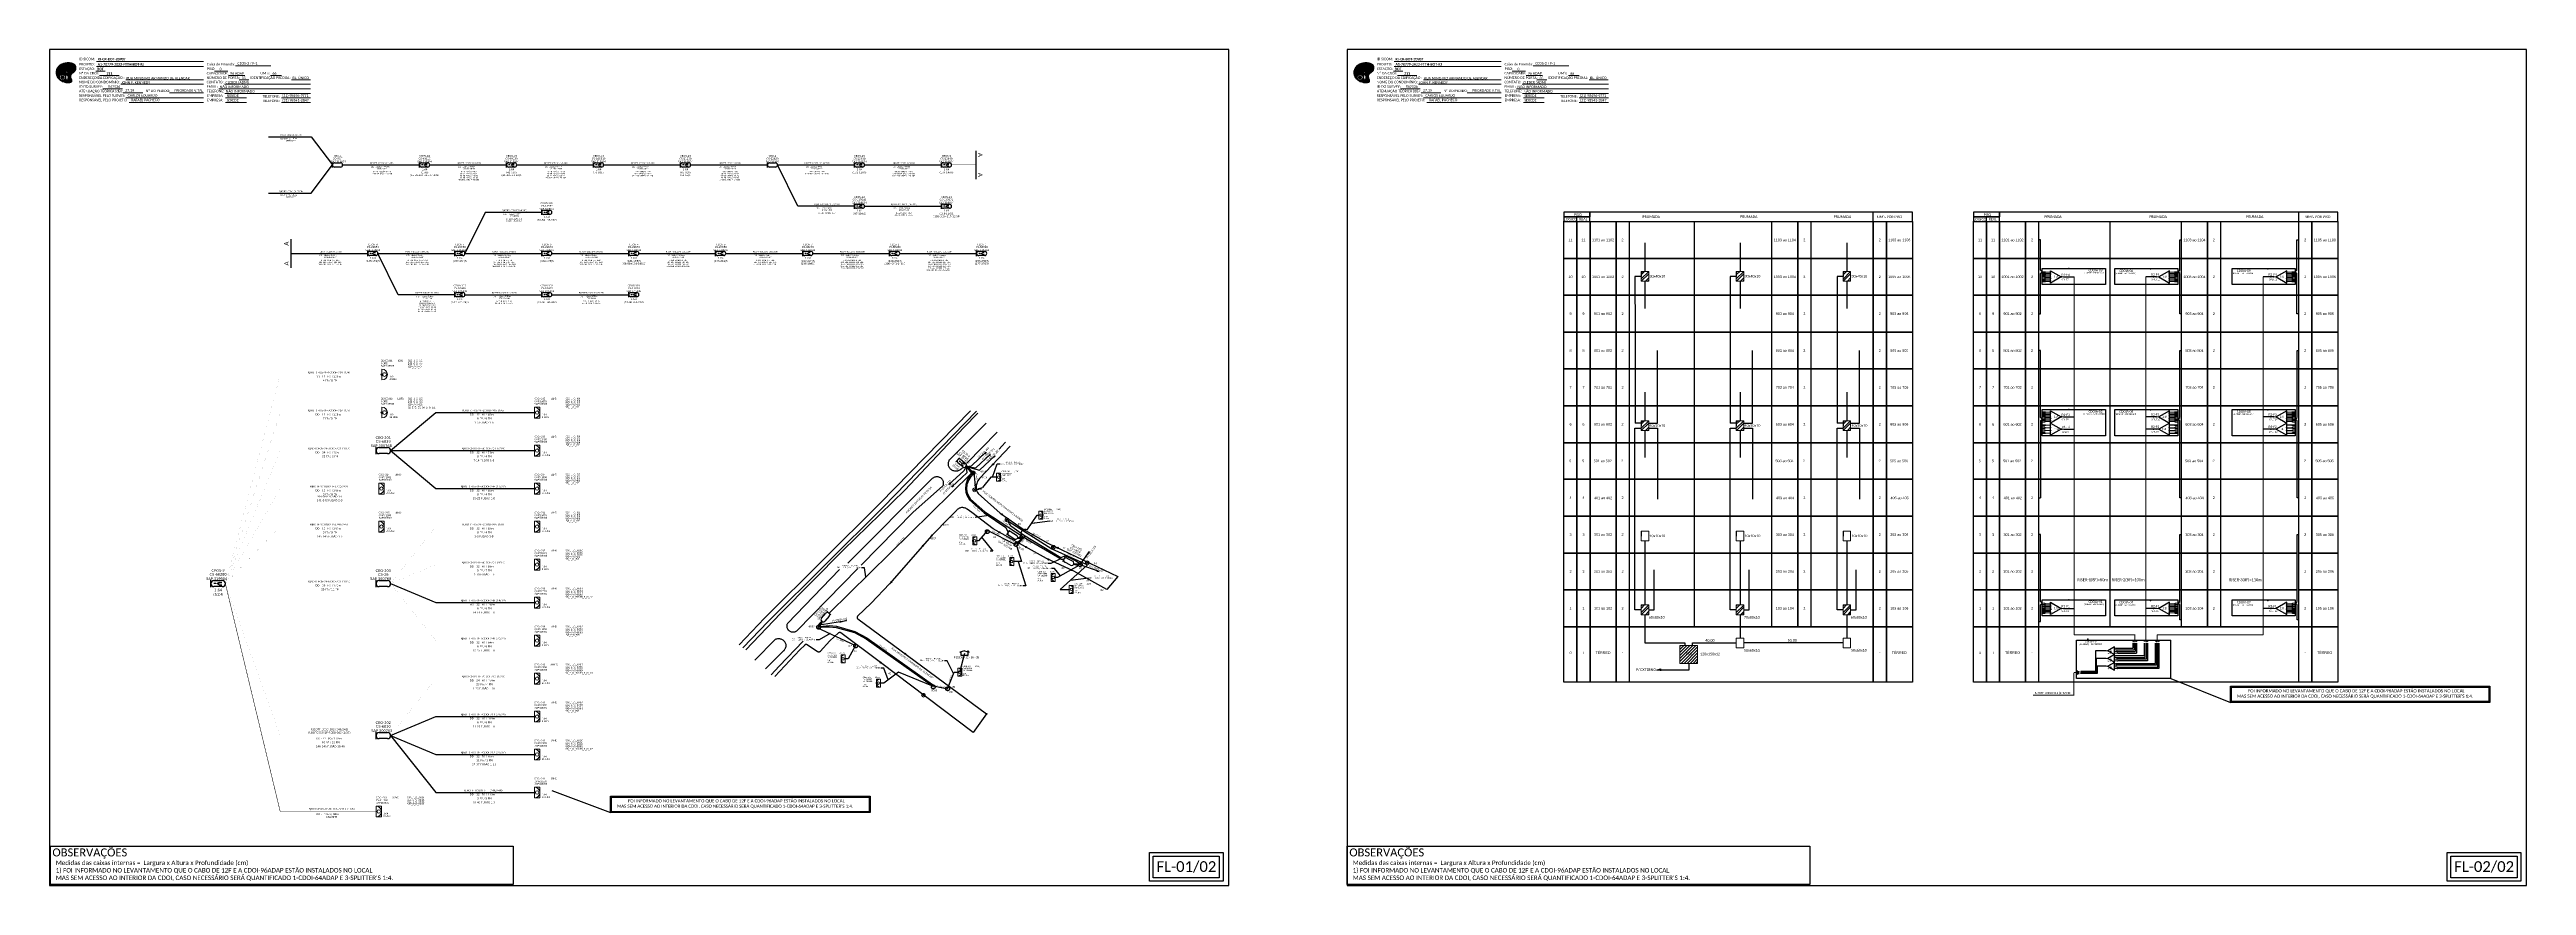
# Model space of a CAD drawing. Header units: millimetres. Extents: x 2479 to 4240, y 59 to 653.
import ezdxf
from ezdxf.enums import TextEntityAlignment as Align

# ---------------------------------------------------------------- set-up
doc = ezdxf.new("R2010")
doc.units = ezdxf.units.MM
doc.header["$LTSCALE"] = 0.1
doc.header["$MEASUREMENT"] = 0
doc.linetypes.add('PHANTOM2', pattern=[1.25, 0.625, -0.125, 0.125, -0.125, 0.125, -0.125])
doc.linetypes.add('UG', pattern=[3e-05, 1.5e-05, -5e-06, 0, -5e-06, 0, -5e-06])
for name, color, linetype in [('10.0-Cartográfico', 252, 'Continuous'), ('10.1-Caixas Subterrâneas', 5, 'Continuous'), ('10.3-Nome das Ruas', 252, 'Continuous'), ('20.4-CEO', 1, 'Continuous'), ('20.4-CEOS', 1, 'Continuous'), ('20.5-CABO AÉREO', 1, 'Continuous'), ('20.5-CABO EM DUTO', 1, 'Continuous'), ('20.5-CEO', 1, 'Continuous'), ('20.8-Legenda', 1, 'Continuous'), ('CAP a instalar', 1, 'Continuous'), ('CD a instalar', 1, 'Continuous'), ('label_cabos', 7, 'Continuous'), ('Legenda', 1, 'Continuous'), ('MUB_DIVISA', 7, 'Continuous'), ('MUB_NUMERACAO', 7, 'Continuous'), ('Subida Lateral', 5, 'Continuous'), ('surveys', 7, 'Continuous')]:
    doc.layers.add(name, color=color, linetype=linetype)
for name, color, linetype, lineweight in [('10.4-Postes', 1, 'Continuous', 0), ("20.0-LEGENDA DOS CDO'S", 1, 'Continuous', 0), ('20.1-CDO_INTERIOR', 1, 'Continuous', 0), ('20.2-CDO_POSTE', 1, 'Continuous', 5), ('40.1-ETIQUETAS', 1, 'Continuous', 20), ('Texto_Cabos', 1, 'Continuous', 20)]:
    doc.layers.add(name, color=color, linetype=linetype, lineweight=lineweight)
doc.layers.add('10.5-Traçado Subterraneo', color=40, linetype='Continuous', plot=False)
doc.layers.add('EXTRA', color=50, linetype='Continuous', plot=False)
doc.styles.add('ARIAL', font='arial.ttf')
doc.styles.add('siredit', font='verdana.ttf')
doc.styles.get("Standard").update_dxf_attribs({"font": 'arial.ttf'})
doc.styles.add('WMF-Calibri0', font='calibri.ttf')
doc.styles.add('WMF-Calibri1', font='calibrib.ttf')
doc.linetypes.add('FENCELINE1', pattern='A,0.25,-0.1,[133,ltypeshp.shx,S=0.1,R=0,X=-0.1,Y=0],-0.1,1', length=1.45)
doc.dimstyles.new('CC', dxfattribs={"dimtxt": 1, "dimasz": 2, "dimexe": 0.18, "dimexo": 0.0625, "dimgap": 0.09, "dimtad": 0, "dimdec": 0, "dimrnd": 1, "dimzin": 0, "dimdsep": 46, "dimtxsty": 'siredit', "dimblk": 'NONE', "dimcen": 0, "dimse1": 1, "dimse2": 1, "dimsd1": 1, "dimsd2": 1, "dimclrt": 7, "dimadec": 0, "dimazin": 0, "dimtfac": 1, "dimtdec": 0, "dimtofl": 0, "dimtmove": 0, "dimatfit": 3, "dimfxl": 0, "dimtolj": 1, "dimtzin": 0, "dimarcsym": 0})
doc.dimstyles.new('CL', dxfattribs={"dimtxt": 1, "dimasz": 2, "dimexe": 0.18, "dimexo": 0.0625, "dimgap": 0.09, "dimtad": 0, "dimdec": 0, "dimrnd": 1, "dimzin": 0, "dimdsep": 46, "dimtxsty": 'siredit', "dimblk": 'NONE', "dimcen": 0, "dimse1": 1, "dimse2": 1, "dimsd1": 1, "dimsd2": 1, "dimclrt": 7, "dimadec": 0, "dimazin": 0, "dimtfac": 1, "dimtdec": 0, "dimtofl": 0, "dimtmove": 0, "dimatfit": 3, "dimfxl": 0, "dimtolj": 1, "dimtzin": 0, "dimarcsym": 0})
doc.dimstyles.get("Standard").update_dxf_attribs({"dimtxt": 0.18, "dimasz": 0.18, "dimexe": 0.18, "dimexo": 0.0625, "dimgap": 0.09, "dimtad": 0, "dimtih": 1, "dimtoh": 1, "dimdec": 4, "dimzin": 0, "dimdsep": 46, "dimtxsty": 'Standard', "dimcen": 0.09, "dimadec": 0, "dimazin": 0, "dimtfac": 1, "dimtdec": 4, "dimtofl": 0, "dimtmove": 0, "dimatfit": 3, "dimfxl": 0, "dimtolj": 1, "dimtzin": 0, "dimarcsym": 0})

# ---------------------------------------------------------------- blocks, each defined once
blk = doc.blocks.new('Attributo_cabos')
at = {"layer": 'Texto_Cabos', "color": 0, "style": 'siredit'}
blk.add_text('FO /', height=1.5, dxfattribs=at).set_placement((1.5, -1.5), align=Align.MIDDLE_RIGHT)
for tag, p in [('N_CABOS_001', (-16.3, 0.9)), ('FUSÃO_001', (-1, -8.2))]:
    blk.add_attdef(tag, p, '', height=1.5, dxfattribs=at)
at = {"layer": 'Texto_Cabos', "color": 0, "style": 'siredit', "flags": 1}
for tag, p in [('N_CABOS_R_PRIMARIA', (-0.6, 4.5)), ('ID', (-0.6, 7.5)), ('S/CORTE_R_PRIMARIA', (-0.6, -10.5)), ('FUSÃO_R_PRIMARIA', (-0.6, -13.5)), ('T_CABOS', (-0.6, -19.5))]:
    blk.add_attdef(tag, text='', height=1.5, dxfattribs=at).set_placement(p, align=Align.MIDDLE_CENTER)
at = {"layer": 'Texto_Cabos', "color": 0, "style": 'siredit'}
blk.add_attdef('FIBRAS', text='', height=1.5, dxfattribs=at).set_placement((-4.3, -1.4), align=Align.MIDDLE_RIGHT)
at = {"layer": 'Texto_Cabos', "color": 0, "style": 'siredit', "flags": 1}
blk.add_attdef('S/CORTE', text='', height=1.5, dxfattribs=at).set_placement((-0.6, -16.5), align=Align.CENTER)
at = {"layer": 'Texto_Cabos', "color": 0, "style": 'siredit'}
blk.add_attdef('FA/FM', text='', height=1.5, dxfattribs=at).set_placement((-0.6, -4.5), align=Align.MIDDLE_CENTER)
blk.add_attdef('METROS', text='', height=1.5, dxfattribs=at).set_placement((2.1, -1.5), align=Align.MIDDLE_LEFT)
blk = doc.blocks.new('CDO_INTERIOR_TROCA')
at = {"layer": '20.1-CDO_INTERIOR', "color": 0, "lineweight": 18}
blk.add_lwpolyline([(4.3, -4.3), (4.3, 4.3), (0, 4.3), (0, -4.3)], close=True, dxfattribs=at)
blk.add_circle((2.1, 0), 1.36, dxfattribs=at)
blk.add_arc((0, 0), 4.25, 270, 90, dxfattribs=at)
at = {"layer": "20.0-LEGENDA DOS CDO'S", "color": 0, "style": 'ARIAL'}
for tag, p in [('CDO_N', (-0.1, 10.4)), ('SURVEY', (-0.1, 8.2)), ('SAP_ANTIGO', (-0.1, 6.2)), ('/_SAP_NOVO', (12.4, 6.2)), ('SPLITER_1', (24.5, 10.4)), ('SPLITER_2', (24.5, 8.7)), ('SPLITER_3', (24.5, 7)), ('SPLITER_4', (24.5, 5.4)), ('SPLITER_5', (24.5, 3.8)), ('1:XX', (5.9, -2.2)), ('UMS', (5.9, -4.2))]:
    blk.add_attdef(tag, p, '', height=1.36, dxfattribs=at)
blk.add_attdef('FIBRAS_UTILIZADAS', text='', height=1.36, dxfattribs=at).set_placement((15.3, 10.4), align=Align.CENTER)
blk = doc.blocks.new('CEO_UN')
at = {"layer": '20.4-CEO', "color": 0}
for p, q in [((-9.1, 2.4), (-2.4, 2.4)), ((-2.4, -2.4), (-9.1, -2.4))]:
    blk.add_line(p, q, dxfattribs=at)
blk.add_lwpolyline([(-11.5, -2.9), (-11.5, 2.9)], dxfattribs=at)
for centre, start, end in [((-9.1, 0), 90, 270), ((-2.4, 0), 270, 90)]:
    blk.add_arc(centre, 2.39, start, end, dxfattribs=at)
at = {"layer": '20.4-CEO', "color": 7, "style": 'siredit'}
for tag, height, p in [('TIPO?', 2, (-9.1, 3.9)), ('LOCAL?', 2.03, (-5.7, 7.3)), ('NOME?', 2.03, (-5.7, 10.3))]:
    blk.add_attdef(tag, text='', height=height, dxfattribs=at).set_placement(p, align=Align.MIDDLE_CENTER)
blk.add_attdef('FIBRAS_RESERVA', text='', height=2.03, dxfattribs=at).set_placement((-5.7, -4), align=Align.TOP_CENTER)
blk = doc.blocks.new('PDO_PST')
at = {"color": 0}
blk.add_line((2.5, 0), (-2.5, 0), dxfattribs=at)
for centre, radius in [((0, 1.2), 0.862), ((0, -0.2), 0.25)]:
    blk.add_circle(centre, radius, dxfattribs=at)
blk.add_arc((0, 0), 2.5, 0, 180, dxfattribs=at)
blk = doc.blocks.new('CDOE_POSTE 2')
at = {"layer": '20.2-CDO_POSTE', "color": 0, "linetype": 'Continuous', "xscale": 1.700328304346723, "yscale": 1.700328304346723, "zscale": 1.700328304346723, "rotation": 269.882008258618}
blk.add_blockref('PDO_PST', (0.4, 0), dxfattribs=at)
at = {"layer": "20.0-LEGENDA DOS CDO'S", "color": 0, "style": 'ARIAL'}
for tag, p in [('CDO_N', (-0.5, 10.4)), ('CORDOALHA', (-0.5, 8.2)), ('SAP', (-0.5, 6.2)), ('SPLITER_1', (20.8, 10.4)), ('SPLITER_2', (20.8, 8.7)), ('1:XX', (6.4, -2.2)), ('UMS', (6.4, -4.2))]:
    blk.add_attdef(tag, p, '', height=1.36, dxfattribs=at)
blk.add_attdef('FIBRAS_UTILIZADAS', text='', height=1.36, dxfattribs=at).set_placement((14.9, 10.4), align=Align.CENTER)
blk = doc.blocks.new('ETIQUETA_RS5F')
at = {"layer": '40.1-ETIQUETAS', "color": 0, "style": 'siredit'}
blk.add_text('/', height=1.5, dxfattribs=at).set_placement((1.5, -2), align=Align.MIDDLE_RIGHT)
for tag, p in [('ETIQUETA_R_SECUNDARIA', (1.2, 2.1)), ('ETIQUETA_R_PRIMARIA', (1.2, 4.1)), ('F_ATIVAS/F_MORTAS', (1.1, -4.2))]:
    blk.add_attdef(tag, text='', height=1.5, dxfattribs=at).set_placement(p, align=Align.MIDDLE_CENTER)
for tag, p in [('TIPO_CABO', (-6.6, -2.1)), ('CAP_CABO', (0.4, -2.1))]:
    blk.add_attdef(tag, text='', height=1.5, dxfattribs=at).set_placement(p, align=Align.MIDDLE_RIGHT)
for tag, p in [('FUSÃO_1', (0.8, -8.4)), ('FUSÃO_2', (0.8, -10.6)), ('FUSÃO_3', (0.8, -12.9)), ('FUSÃO_4', (0.8, -15.1)), ('FUSÃO_5', (0.8, -17.2))]:
    blk.add_attdef(tag, text='', height=1.5, dxfattribs=at).set_placement(p, align=Align.CENTER)
blk.add_attdef('METROS', text='', height=1.5, dxfattribs=at).set_placement((2.1, -2), align=Align.MIDDLE_LEFT)
blk = doc.blocks.new('CEOS_UN_SC')
at = {"layer": '20.4-CEOS', "color": 0}
for p, q in [((-9.1, 2.4), (-2.4, 2.4)), ((-2.4, -2.4), (-9.1, -2.4))]:
    blk.add_line(p, q, dxfattribs=at)
for points in [[(-11.5, -2.9), (-11.5, 2.9)], [(-7.6, 0), (-9.2, 0)], [(-5, 0.9), (-2.9, 0.9)], [(-5, -1), (-2.9, -1)]]:
    blk.add_lwpolyline(points, dxfattribs=at)
blk.add_lwpolyline([(-7.6, 0, 0, 2.95, 0), (-4.8, 0, 2.95, 2.95, 0)], format="xyseb", dxfattribs=at)
for centre, start, end in [((-9.1, 0), 90, 270), ((-2.4, 0), 270, 90)]:
    blk.add_arc(centre, 2.39, start, end, dxfattribs=at)
at = {"layer": '20.4-CEOS', "color": 7, "style": 'siredit'}
for tag, height, p in [('TIPO?', 2, (-8.2, 3.9)), ('LOCAL?', 2.03, (-5.7, 7.3)), ('NOME?', 2.03, (-5.7, 10.3))]:
    blk.add_attdef(tag, text='', height=height, dxfattribs=at).set_placement(p, align=Align.MIDDLE_CENTER)
for tag, p in [('RACIO_SPLITAGEM', (-5.7, -4)), ('FIBRAS_RESERVA', (-5.7, -7.5))]:
    blk.add_attdef(tag, text='', height=2.03, dxfattribs=at).set_placement(p, align=Align.TOP_CENTER)
blk = doc.blocks.new('DV')
at = {"linetype": 'Continuous'}
blk.add_circle((0, 0), 0.00000275, dxfattribs=at)
blk = doc.blocks.new('PTPT')
at = {"layer": '10.4-Postes', "color": 1, "linetype": 'PHANTOM2'}
for points in [[(-0.000008, 0.00001), (0.000007, -0.000002)], [(0.000007, 0.000011), (-0.000007, -0.000003)]]:
    blk.add_lwpolyline(points, dxfattribs=at)
at = {"layer": '10.4-Postes', "color": 1}
blk.add_circle((0, 0.000004), 0.00000987, dxfattribs=at)
blk = doc.blocks.new('MHMZ')
at = {"linetype": 'PHANTOM2'}
blk.add_circle((0, 0), 0.0000101, dxfattribs=at)
blk = doc.blocks.new('SURVEY_SURVEY')
for p, q in [((0, 0.000025), (-0.000025, 0.000018)), ((-0.000025, 0.000018), (-0.000017, 0.000018)), ((-0.000017, 0), (-0.000017, 0.000018)), ((0.000017, 0), (-0.000017, 0)), ((0, 0.000025), (0.000025, 0.000018)), ((0.000017, 0.000026), (0.00002, 0.000026)), ((0.000017, 0.000021), (0.000017, 0.000026)), ((0.000025, 0.000018), (0.000017, 0.000018)), ((0.000017, 0.000018), (0.000017, 0)), ((0.00002, 0.000026), (0.00002, 0.00002))]:
    blk.add_line(p, q)
blk = doc.blocks.new('CEO_CT_DRT')
at = {"layer": '20.5-CEO', "color": 0}
for p, q in [((-1.6, 1.3), (1.8, 1.3)), ((1.8, -1.1), (-1.6, -1.1))]:
    blk.add_line(p, q, dxfattribs=at)
blk.add_lwpolyline([(-2.8, 1.5), (-2.8, -1.4)], dxfattribs=at)
for centre, start, end in [((-1.6, 0.1), 90, 270), ((1.8, 0.1), 270, 90)]:
    blk.add_arc(centre, 1.2, start, end, dxfattribs=at)
at = {"layer": '20.5-CEO', "color": 7, "style": 'siredit'}
for tag, p in [('CEO_Nº', (0.1, 5.6)), ('LOCAL', (0.1, 4.2)), ('SAP', (0.1, 3)), ('FIBRAS_RESERVA', (0.1, -1.9))]:
    blk.add_attdef(tag, text='', height=1.01, dxfattribs=at).set_placement(p, align=Align.TOP_CENTER)
blk = doc.blocks.new('CEO_CT_ESQ')
at = {"layer": '20.5-CEO', "color": 0}
for p, q in [((-1.6, 1.2), (1.8, 1.2)), ((1.8, -1.2), (-1.6, -1.2))]:
    blk.add_line(p, q, dxfattribs=at)
blk.add_lwpolyline([(3, -1.4), (3, 1.5)], dxfattribs=at)
for centre, start, end in [((-1.6, 0), 90, 270), ((1.8, 0), 270, 90)]:
    blk.add_arc(centre, 1.2, start, end, dxfattribs=at)
at = {"layer": '20.5-CEO', "color": 7, "style": 'siredit'}
for tag, p in [('CEO_Nº', (0.1, 5.6)), ('LOCAL', (0.1, 4.2)), ('SAP', (0.1, 3)), ('FIBRAS_RESERVA', (0.1, -1.9))]:
    blk.add_attdef(tag, text='', height=1.01, dxfattribs=at).set_placement(p, align=Align.TOP_CENTER)
blk = doc.blocks.new('CDOI_CT_ESQ')
at = {"layer": '20.1-CDO_INTERIOR', "color": 0, "lineweight": 18}
blk.add_lwpolyline([(-2.1, -2.1), (-2.1, 2.1), (0, 2.1), (0, -2.1)], close=True, dxfattribs=at)
blk.add_circle((-1.1, 0), 0.68, dxfattribs=at)
blk.add_arc((0, 0), 2.13, 90.0276, 270.0276, dxfattribs=at)
at = {"layer": "20.0-LEGENDA DOS CDO'S", "color": 0, "style": 'ARIAL'}
for tag, p in [('SURVEY', (-9.3, 1.6)), ('SAP', (-9.3, 0.6)), ('CDO_N', (-9.3, 2.7)), ('1:XX', (-9.3, -1.1)), ('UMS', (-9.3, -2.1))]:
    blk.add_attdef(tag, p, '', height=0.68, rotation=359.9724, dxfattribs=at)
blk.add_attdef('FIBRAS_UTILIZADAS', text='', height=0.68, rotation=359.9724, dxfattribs=at).set_placement((-1.6, 2.7), align=Align.CENTER)
blk = doc.blocks.new('CDOI_CT_DRT')
at = {"layer": '20.1-CDO_INTERIOR', "color": 0, "lineweight": 18}
blk.add_lwpolyline([(2.1, -2.1), (2.1, 2.1), (0, 2.1), (0, -2.1)], close=True, dxfattribs=at)
blk.add_circle((1.1, 0), 0.68, dxfattribs=at)
blk.add_arc((0, 0), 2.13, 269.9724, 89.9724, dxfattribs=at)
at = {"layer": "20.0-LEGENDA DOS CDO'S", "color": 0, "style": 'ARIAL'}
for tag, p in [('CDO_N', (2.6, 2.7)), ('SURVEY', (2.6, 1.6)), ('SAP', (2.6, 0.6)), ('1:XX', (2.6, -1.1)), ('UMS', (2.6, -2.1))]:
    blk.add_attdef(tag, p, '', height=0.68, rotation=359.9724, dxfattribs=at)
blk.add_attdef('FIBRAS_UTILIZADAS', text='', height=0.68, rotation=359.9724, dxfattribs=at).set_placement((10.3, 2.7), align=Align.CENTER)
blk = doc.blocks.new('CEOS_RP_CT_DRT')
at = {"layer": '20.4-CEOS', "color": 0}
for p, q in [((-4.5, 1.2), (-1.2, 1.2)), ((-1.2, -1.2), (-4.5, -1.2))]:
    blk.add_line(p, q, dxfattribs=at)
for points in [[(-5.7, -1.4), (-5.7, 1.4)], [(-3.8, 0), (-4.6, 0)], [(-2.5, 0.5), (-1.5, 0.5)], [(-2.5, -0.5), (-1.5, -0.5)]]:
    blk.add_lwpolyline(points, dxfattribs=at)
blk.add_lwpolyline([(-3.8, 0, 0, 1.47, 0), (-2.4, 0, 1.47, 1.47, 0)], format="xyseb", dxfattribs=at)
for centre, start, end in [((-4.5, 0), 90, 270), ((-1.2, 0), 270, 90)]:
    blk.add_arc(centre, 1.19, start, end, dxfattribs=at)
at = {"layer": '20.4-CEOS', "color": 7, "style": 'siredit'}
for tag, p in [('Nº_DA_CEOS', (-2.9, 5.6)), ('LOCAL', (-2.9, 4.2)), ('SAP', (-2.9, 2.8)), ('RACIO_SPLITAGEM', (-2.9, -1.9)), ('FIBRAS_SPLITTER', (-2.9, -3.6)), ('RESERVA_FINAIS', (-2.9, -6.4)), ('FIBRAS_TOP_C', (-2.9, -5.1))]:
    blk.add_attdef(tag, text='', height=1.01, dxfattribs=at).set_placement(p, align=Align.TOP_CENTER)
blk = doc.blocks.new('_None')
blk = doc.blocks.new('LEGENDA DOS CABOS')
at = {"layer": 'EXTRA', "color": 0, "style": 'siredit'}
for tag, p in [('ID', (4.6, 1)), ('XX', (9, 1))]:
    blk.add_attdef(tag, text='', height=0.48, rotation=359.69, dxfattribs=at).set_placement(p, align=Align.MIDDLE_CENTER)
at = {"layer": 'Legenda', "color": 0, "style": 'siredit'}
for tag, p in [('TIPO_CABO', (1.3, 0)), ('CABO', (4.7, -0.1)), ('/', (6.8, -0.1)), ('METROS', (10, -0.1))]:
    blk.add_attdef(tag, text='', height=0.8, rotation=359.69, dxfattribs=at).set_placement(p, align=Align.MIDDLE_CENTER)
blk = doc.blocks.new('*D19')
at = {"layer": 'Defpoints', "color": 0}
for p in [(3121.3, 341.1), (3130.7, 352), (3180.8, 308.9)]:
    blk.add_point(p, dxfattribs=at)
at = {"layer": 'label_cabos', "color": 7, "insert": (3137.7, 327.1), "char_height": 1, "attachment_point": 5, "rotation": 319.3075, "style": 'siredit'}
blk.add_mtext('\\A1;CC=66m', dxfattribs=at)
blk = doc.blocks.new('*D20')
at = {"layer": 'Defpoints', "color": 0}
for p in [(3135, 354.7), (3137.5, 354.9), (3136, 342.8)]:
    blk.add_point(p, dxfattribs=at)
at = {"layer": 'label_cabos', "color": 7, "insert": (3138, 349), "char_height": 1, "attachment_point": 5, "rotation": 274.7091, "style": 'siredit'}
blk.add_mtext('\\A1;CC=12m', dxfattribs=at)
blk = doc.blocks.new('*D21')
at = {"layer": 'Defpoints', "color": 0}
for p in [(3155, 323.1), (3165.4, 310.7), (3166.9, 312.4)]:
    blk.add_point(p, dxfattribs=at)
at = {"layer": 'label_cabos', "color": 7, "insert": (3158.3, 317), "char_height": 0.85, "attachment_point": 5, "rotation": 318.0482, "style": 'siredit'}
blk.add_mtext('\\A1;CC=16m', dxfattribs=at)
blk = doc.blocks.new('*D22')
at = {"layer": 'Defpoints', "color": 0}
for p in [(3163.7, 317.4), (3196.6, 298), (3197.1, 298.8)]:
    blk.add_point(p, dxfattribs=at)
at = {"layer": 'label_cabos', "color": 7, "insert": (3180.6, 308.5), "char_height": 1, "attachment_point": 5, "rotation": 329.5045, "style": 'siredit'}
blk.add_mtext('\\A1;CL=38m', dxfattribs=at)
blk = doc.blocks.new('*D25')
at = {"layer": 'Defpoints', "color": 0}
for p in [(3192.4, 299.7), (3216.6, 288.7), (3216.6, 288.6)]:
    blk.add_point(p, dxfattribs=at)
at = {"layer": 'label_cabos', "color": 7, "insert": (3204.6, 294.1), "char_height": 0.95, "attachment_point": 5, "rotation": 335.4288, "style": 'siredit'}
blk.add_mtext('\\A1;CL=27m', dxfattribs=at)
blk = doc.blocks.new('*D23')
at = {"layer": 'Defpoints', "color": 0}
for p in [(3165.2, 300.9), (3166.7, 299.6), (3171.3, 308.4)]:
    blk.add_point(p, dxfattribs=at)
at = {"layer": 'label_cabos', "color": 7, "insert": (3169.8, 303.4), "char_height": 1, "attachment_point": 5, "rotation": 50.8761, "style": 'siredit'}
blk.add_mtext('\\A1;CC=10m', dxfattribs=at)
blk = doc.blocks.new('*D26')
at = {"layer": 'Defpoints', "color": 0}
for p in [(3140.3, 313.3), (3141, 314.9), (3165.8, 301.7)]:
    blk.add_point(p, dxfattribs=at)
at = {"layer": 'label_cabos', "color": 7, "insert": (3151.6, 310), "char_height": 1, "attachment_point": 5, "rotation": 335.407, "style": 'siredit'}
blk.add_mtext('\\A1;CC=28m', dxfattribs=at)
blk = doc.blocks.new('*D24')
at = {"layer": 'Defpoints', "color": 0}
for p in [(3027.6, 240.9), (3054.9, 229.8), (3054.3, 228.3)]:
    blk.add_point(p, dxfattribs=at)
at = {"layer": 'label_cabos', "color": 7, "insert": (3040.6, 233.8), "char_height": 1, "attachment_point": 5, "rotation": 337.8916, "style": 'siredit'}
blk.add_mtext('\\A1;CC=29m', dxfattribs=at)
blk = doc.blocks.new('LEG_CDO64_DIR')
blk.add_point((0, 0))
at = {"color": 1, "style": 'WMF-Calibri0', "flags": 4}
blk.add_attdef('MODELO', text='', height=1.5, dxfattribs=at).set_placement((-1.5, -5.5), align=Align.CENTER)
blk.add_attdef('CDO', (-2.6, -3.6), '', height=2, dxfattribs=at)
blk = doc.blocks.new('SPLITTER_')
blk.add_point((0, 0))
at = {"style": 'ARIAL', "flags": 4}
blk.add_attdef('SPLT', (0, -3.3), '', height=1.5, dxfattribs=at)
blk = doc.blocks.new('SPLT_1-4_DIV_DIR')
h = blk.add_hatch(color=3)
h.dxf.hatch_style = 1
edge = h.paths.add_edge_path()
edge.add_arc((13.3, 3.5), 0.242, 0, 360)
h = blk.add_hatch(color=3)
h.dxf.hatch_style = 1
edge = h.paths.add_edge_path()
edge.add_arc((14.3, 1.2), 0.242, 0, 360)
h = blk.add_hatch(color=3)
h.dxf.hatch_style = 1
edge = h.paths.add_edge_path()
edge.add_arc((15.3, -1.1), 0.242, 0, 360)
h = blk.add_hatch(color=3)
h.dxf.hatch_style = 1
edge = h.paths.add_edge_path()
edge.add_arc((16.3, -3.4), 0.242, 0, 360)
at = {"color": 1, "lineweight": 0}
blk.add_lwpolyline([(2.2, 0), (0, 0)], dxfattribs=at)
at = {"color": 1}
blk.add_lwpolyline([(11.9, 5.4), (2.2, 0), (11.9, -5.4), (11.9, 5.4)], dxfattribs=at)
at = {"color": 7, "lineweight": 0}
for points in [[(13.3, 3.5), (11.9, 3.5)], [(11.9, 1.2), (14.3, 1.2)], [(11.9, -1.1), (15.3, -1.1)], [(11.9, -3.4), (16.3, -3.4)]]:
    blk.add_lwpolyline(points, dxfattribs=at)
at = {"color": 3}
for centre in [(13.3, 3.5), (14.3, 1.2), (15.3, -1.1), (16.3, -3.4)]:
    blk.add_circle(centre, 0.242, dxfattribs=at)
at = {"color": 1, "style": 'ARIAL'}
for s, height, p in [('1:4', 2, (4.9, -0.9)), ('S1', 0.75, (10.5, 3.1)), ('S2', 0.75, (10.5, 0.8)), ('S3', 0.75, (10.5, -1.5)), ('S4', 0.75, (10.5, -3.8))]:
    blk.add_text(s, height=height, dxfattribs=at).set_placement(p)
blk = doc.blocks.new('CEOS_UN')
at = {"layer": '20.4-CEOS', "color": 0}
for p, q in [((-9.1, 2.4), (-2.4, 2.4)), ((-2.4, -2.4), (-9.1, -2.4))]:
    blk.add_line(p, q, dxfattribs=at)
for points in [[(-11.5, -2.9), (-11.5, 2.9)], [(-5, 0.9), (-2.9, 0.9)], [(-7.6, 0), (-9.2, 0)], [(-5, -1), (-2.9, -1)]]:
    blk.add_lwpolyline(points, dxfattribs=at)
blk.add_lwpolyline([(-7.6, 0, 0, 2.95, 0), (-4.8, 0, 2.95, 2.95, 0)], format="xyseb", dxfattribs=at)
for centre, start, end in [((-9.1, 0), 90, 270), ((-2.4, 0), 270, 90)]:
    blk.add_arc(centre, 2.39, start, end, dxfattribs=at)
at = {"layer": '20.4-CEOS', "color": 7, "style": 'siredit'}
for tag, height, p in [('TIPO?', 2, (-9, 3.9)), ('LOCAL?', 2.03, (-5.7, 7.3)), ('NOME?', 2.03, (-5.7, 10.3))]:
    blk.add_attdef(tag, text='', height=height, dxfattribs=at).set_placement(p, align=Align.MIDDLE_CENTER)
for tag, p in [('RACIO_SPLITAGEM', (-5.7, -4)), ('FIBRAS_SPLITTER', (-5.7, -7.5)), ('RESERVA_FINAIS', (-5.7, -13.3)), ('FIBRAS_TOP_C', (-5.7, -10.5))]:
    blk.add_attdef(tag, text='', height=2.03, dxfattribs=at).set_placement(p, align=Align.TOP_CENTER)
blk = doc.blocks.new('SPLT_1-8_SC-APC_ESQ')
at = {"color": 3, "lineweight": 0}
for points in [[(2.4, -3), (0, -3)], [(2.4, -4), (0, -4)], [(2.4, -4.2), (0, -4.2)], [(2.4, -5.2), (0, -5.2)], [(2.4, -5.3), (0, -5.3)], [(2.4, -6.3), (0, -6.3)], [(2.4, -6.5), (0, -6.5)], [(2.4, -7.5), (0, -7.5)], [(2.4, -7.6), (0, -7.6)], [(2.4, -8.6), (0, -8.6)], [(2.4, -8.8), (0, -8.8)], [(2.4, -9.8), (0, -9.8)], [(2.4, -9.9), (0, -9.9)], [(2.4, -10.9), (0, -10.9)], [(2.4, -11.1), (0, -11.1)], [(2.4, -12.1), (0, -12.1)], [(2.4, -3), (2.4, -4)], [(2.4, -4.2), (2.4, -5.2)], [(2.4, -5.3), (2.4, -6.3)], [(2.4, -6.5), (2.4, -7.5)], [(2.4, -7.6), (2.4, -8.6)], [(2.4, -8.8), (2.4, -9.8)], [(2.4, -9.9), (2.4, -10.9)], [(2.4, -11.1), (2.4, -12.1)], [(3, -3.5), (7.4, -3.5)], [(7.4, -4.7), (3, -4.7)], [(7.4, -5.8), (3, -5.8)], [(7.4, -7), (3, -7)], [(7.4, -8.1), (3, -8.1)], [(7.4, -9.3), (3, -9.3)], [(7.4, -10.4), (3, -10.4)], [(7.4, -11.6), (3, -11.6)]]:
    blk.add_lwpolyline(points, dxfattribs=at)
for points in [[(3, -3.2), (2.4, -3.2), (2.4, -3.8), (3, -3.8)], [(3, -4.4), (2.4, -4.4), (2.4, -5), (3, -5)], [(3, -5.5), (2.4, -5.5), (2.4, -6.1), (3, -6.1)], [(3, -6.7), (2.4, -6.7), (2.4, -7.3), (3, -7.3)], [(3, -7.8), (2.4, -7.8), (2.4, -8.4), (3, -8.4)], [(3, -9), (2.4, -9), (2.4, -9.6), (3, -9.6)], [(3, -10.1), (2.4, -10.1), (2.4, -10.7), (3, -10.7)], [(3, -11.3), (2.4, -11.3), (2.4, -11.9), (3, -11.9)]]:
    blk.add_lwpolyline(points, close=True, dxfattribs=at)
at = {"color": 1}
blk.add_lwpolyline([(7.4, -2.1), (17, -7.5), (7.4, -13), (7.4, -2.1)], dxfattribs=at)
at = {"color": 1, "lineweight": 0}
blk.add_lwpolyline([(17, -7.5), (19.3, -7.5)], dxfattribs=at)
at = {"color": 1, "style": 'ARIAL'}
for s, height, p in [('S2', 0.75, (7.6, -5)), ('S3', 0.75, (7.6, -6.2)), ('S4', 0.75, (7.6, -7.4)), ('S5', 0.75, (7.5, -8.6)), ('S6', 0.75, (7.6, -9.7)), ('S7', 0.75, (7.6, -10.8)), ('S8', 0.75, (7.6, -11.9)), ('S1', 0.75, (7.7, -3.8)), ('1:8', 2, (10.5, -8.4))]:
    blk.add_text(s, height=height, dxfattribs=at).set_placement(p)
blk = doc.blocks.new('A$C415C251F')
at = {"color": 3}
blk.add_point((0, 0), dxfattribs=at)
blk = doc.blocks.new('LEG_CDOIA8_C-SPLT_ESQ')
at = {"color": 3, "extrusion": (0, 0, -1), "xscale": -1, "zscale": -1}
blk.add_blockref('A$C415C251F', (0, 0), dxfattribs=at)
at = {"style": 'ARIAL', "flags": 4}
blk.add_attdef('SPLITAGEM', text='', height=1.5, dxfattribs=at).set_placement((18.6, -12.6), align=Align.CENTER)
at = {"color": 1, "style": 'WMF-Calibri0', "flags": 4}
blk.add_attdef('MODELO', text='', height=1.5, dxfattribs=at).set_placement((22.5, -4.5), align=Align.CENTER)
blk.add_attdef('CDO', (21.4, -2.6), '', height=2, dxfattribs=at)
blk = doc.blocks.new('SPLT_1-8_SC-APC')
at = {"color": 1, "lineweight": 0}
blk.add_lwpolyline([(-17, -7.5), (-19.3, -7.5)], dxfattribs=at)
at = {"color": 1}
blk.add_lwpolyline([(-7.4, -2.1), (-17, -7.5), (-7.4, -13), (-7.4, -2.1)], dxfattribs=at)
at = {"color": 3, "lineweight": 0}
for points in [[(-3, -3.5), (-7.4, -3.5)], [(-7.4, -4.7), (-3, -4.7)], [(-7.4, -5.8), (-3, -5.8)], [(-7.4, -7), (-3, -7)], [(-7.4, -8.1), (-3, -8.1)], [(-7.4, -9.3), (-3, -9.3)], [(-7.4, -10.4), (-3, -10.4)], [(-7.4, -11.6), (-3, -11.6)], [(-2.4, -3), (-2.4, -4)], [(-2.4, -3), (0, -3)], [(-2.4, -4), (0, -4)], [(-2.4, -4.2), (-2.4, -5.2)], [(-2.4, -4.2), (0, -4.2)], [(-2.4, -5.2), (0, -5.2)], [(-2.4, -5.3), (-2.4, -6.3)], [(-2.4, -5.3), (0, -5.3)], [(-2.4, -6.3), (0, -6.3)], [(-2.4, -6.5), (-2.4, -7.5)], [(-2.4, -6.5), (0, -6.5)], [(-2.4, -7.5), (0, -7.5)], [(-2.4, -7.6), (-2.4, -8.6)], [(-2.4, -7.6), (0, -7.6)], [(-2.4, -8.6), (0, -8.6)], [(-2.4, -8.8), (-2.4, -9.8)], [(-2.4, -8.8), (0, -8.8)], [(-2.4, -9.8), (0, -9.8)], [(-2.4, -9.9), (-2.4, -10.9)], [(-2.4, -9.9), (0, -9.9)], [(-2.4, -10.9), (0, -10.9)], [(-2.4, -11.1), (-2.4, -12.1)], [(-2.4, -11.1), (0, -11.1)], [(-2.4, -12.1), (0, -12.1)]]:
    blk.add_lwpolyline(points, dxfattribs=at)
for points in [[(-3, -3.2), (-2.4, -3.2), (-2.4, -3.8), (-3, -3.8)], [(-3, -4.4), (-2.4, -4.4), (-2.4, -5), (-3, -5)], [(-3, -5.5), (-2.4, -5.5), (-2.4, -6.1), (-3, -6.1)], [(-3, -6.7), (-2.4, -6.7), (-2.4, -7.3), (-3, -7.3)], [(-3, -7.8), (-2.4, -7.8), (-2.4, -8.4), (-3, -8.4)], [(-3, -9), (-2.4, -9), (-2.4, -9.6), (-3, -9.6)], [(-3, -10.1), (-2.4, -10.1), (-2.4, -10.7), (-3, -10.7)], [(-3, -11.3), (-2.4, -11.3), (-2.4, -11.9), (-3, -11.9)]]:
    blk.add_lwpolyline(points, close=True, dxfattribs=at)
at = {"color": 1, "style": 'ARIAL'}
for s, height, p in [('1:8', 2, (-13.9, -8.4)), ('S1', 0.75, (-8.7, -3.8)), ('S2', 0.75, (-8.7, -5)), ('S3', 0.75, (-8.7, -6.2)), ('S4', 0.75, (-8.7, -7.4)), ('S5', 0.75, (-8.7, -8.6)), ('S6', 0.75, (-8.7, -9.7)), ('S7', 0.75, (-8.7, -10.8)), ('S8', 0.75, (-8.7, -11.9))]:
    blk.add_text(s, height=height, dxfattribs=at).set_placement(p)
blk = doc.blocks.new('LEG_CDOIA8_C-SPLT_DIR')
at = {"color": 3}
blk.add_blockref('A$C415C251F', (0, 0), dxfattribs=at)
at = {"color": 1, "style": 'WMF-Calibri0', "flags": 4}
blk.add_attdef('CDO', (-26.8, -2.6), '', height=2, dxfattribs=at)
blk.add_attdef('MODELO', text='', height=1.5, dxfattribs=at).set_placement((-22.2, -4.5), align=Align.CENTER)
at = {"style": 'ARIAL', "flags": 4}
blk.add_attdef('SPLITAGEM', text='', height=1.5, dxfattribs=at).set_placement((-18.4, -12.6), align=Align.CENTER)
blk = doc.blocks.new('SPLT_1-4_SC-APC')
at = {"color": 1, "linetype": 'Continuous', "ltscale": 2.5}
for points in [[(-17, -7), (-19.3, -7)], [(-7.4, -1.5), (-17, -7), (-7.4, -12.4), (-7.4, -1.5)]]:
    blk.add_lwpolyline(points, dxfattribs=at)
at = {"color": 3, "linetype": 'Continuous', "ltscale": 2.5}
for points in [[(-3, -3.5), (-7.4, -3.5)], [(-7.4, -5.8), (-3, -5.8)], [(-7.4, -8.1), (-3, -8.1)], [(-7.4, -10.4), (-3, -10.4)]]:
    blk.add_lwpolyline(points, dxfattribs=at)
at = {"color": 3, "lineweight": 0}
for points in [[(-3, -3.2), (-2.4, -3.2), (-2.4, -3.8), (-3, -3.8)], [(-3, -5.5), (-2.4, -5.5), (-2.4, -6.1), (-3, -6.1)], [(-3, -7.8), (-2.4, -7.8), (-2.4, -8.4), (-3, -8.4)], [(-3, -10.1), (-2.4, -10.1), (-2.4, -10.7), (-3, -10.7)]]:
    blk.add_lwpolyline(points, close=True, dxfattribs=at)
for points in [[(-2.4, -3), (-2.4, -4)], [(-2.4, -3), (0, -3)], [(-2.4, -4), (0, -4)], [(-2.4, -5.3), (-2.4, -6.3)], [(-2.4, -5.3), (0, -5.3)], [(-2.4, -6.3), (0, -6.3)], [(-2.4, -7.6), (-2.4, -8.6)], [(-2.4, -7.6), (0, -7.6)], [(-2.4, -8.6), (0, -8.6)], [(-2.4, -9.9), (-2.4, -10.9)], [(-2.4, -9.9), (0, -9.9)], [(-2.4, -10.9), (0, -10.9)]]:
    blk.add_lwpolyline(points, dxfattribs=at)
at = {"color": 1, "style": 'ARIAL'}
for s, height, p in [('1:4', 2, (-14.4, -7.8)), ('S1', 0.75, (-8.7, -3.9)), ('S2', 0.75, (-8.7, -6.2)), ('S3', 0.75, (-8.7, -8.5)), ('S4', 0.75, (-8.7, -10.8))]:
    blk.add_text(s, height=height, dxfattribs=at).set_placement(p)
blk = doc.blocks.new('SPLT_1-4_SC-APC_ESQ')
at = {"color": 3, "lineweight": 0}
for points in [[(2.4, -3), (0, -3)], [(2.4, -4), (0, -4)], [(2.4, -5.3), (0, -5.3)], [(2.4, -6.3), (0, -6.3)], [(2.4, -7.6), (0, -7.6)], [(2.4, -8.6), (0, -8.6)], [(2.4, -9.9), (0, -9.9)], [(2.4, -10.9), (0, -10.9)], [(2.4, -3), (2.4, -4)], [(2.4, -5.3), (2.4, -6.3)], [(2.4, -7.6), (2.4, -8.6)], [(2.4, -9.9), (2.4, -10.9)], [(3, -3.5), (7.4, -3.5)], [(7.4, -5.8), (3, -5.8)], [(7.4, -8.1), (3, -8.1)], [(7.4, -10.4), (3, -10.4)]]:
    blk.add_lwpolyline(points, dxfattribs=at)
for points in [[(3, -3.2), (2.4, -3.2), (2.4, -3.8), (3, -3.8)], [(3, -5.5), (2.4, -5.5), (2.4, -6.1), (3, -6.1)], [(3, -7.8), (2.4, -7.8), (2.4, -8.4), (3, -8.4)], [(3, -10.1), (2.4, -10.1), (2.4, -10.7), (3, -10.7)]]:
    blk.add_lwpolyline(points, close=True, dxfattribs=at)
at = {"color": 1}
blk.add_lwpolyline([(7.4, -1.5), (17, -7), (7.4, -12.4), (7.4, -1.5)], dxfattribs=at)
at = {"color": 1, "lineweight": 0}
blk.add_lwpolyline([(17, -7), (19.3, -7)], dxfattribs=at)
at = {"color": 1, "style": 'ARIAL'}
for s, height, p in [('S2', 0.75, (7.6, -6.2)), ('S3', 0.75, (7.6, -8.5)), ('S4', 0.75, (7.6, -10.8)), ('S1', 0.75, (7.7, -3.9)), ('1:4', 2, (10.9, -7.8))]:
    blk.add_text(s, height=height, dxfattribs=at).set_placement(p)
blk = doc.blocks.new('OI')
h = blk.add_hatch(color=40)
edge = h.paths.add_edge_path()
edge.add_spline(control_points=[(4.4, -0.7), (3.9, -1), (3.3, -1.5), (2.8, -2.6), (2.9, -3.5), (3.1, -4.3), (3.3, -4.9), (3.4, -5.4), (3.4, -5.9), (3.2, -6.4), (2.5, -6.6), (1.7, -6.6), (0.6, -6.7), (-0.6, -6.4), (-1.6, -6.1), (-2.8, -5.6), (-3.9, -4.8), (-4.9, -3.7), (-5.3, -2.6), (-5.6, -1.9), (-5.8, -1), (-5.7, 0.5), (-5.1, 2), (-4.1, 3), (-3.3, 3.6), (-2.4, 4.2), (-1.4, 4.4), (-0.6, 4.7), (0.8, 4.9), (2.2, 5), (3.8, 4.6), (4.7, 4.2), (5.4, 3.7), (5.8, 3), (6, 2.2), (6, 1.5), (5.7, 0.6), (5.3, 0.1), (4.9, -0.4), (4.5, -0.6), (4.4, -0.7)], knot_values=[0, 0, 0, 0, 1.60434, 2.417191, 3.427595, 4.282808, 4.776746, 5.304182, 5.888771, 6.258406, 6.858137, 7.79129, 8.986195, 10.124242, 11.187857, 12.242908, 13.953784, 15.414161, 16.515391, 17.349188, 17.675853, 19.552021, 21.515531, 22.568638, 23.63245, 24.621084, 25.782718, 26.745347, 27.142653, 29.870543, 31.004649, 31.921532, 32.709589, 33.801391, 34.042471, 35.192333, 35.971461, 36.628871, 37.254359, 37.836911, 37.836911, 37.836911, 37.836911], degree=3, periodic=0)
h.paths.add_polyline_path([(1.1, -0.9, -1), (0, -0.9, -1)], flags=16)
edge = h.paths.add_edge_path(flags=16)
edge.add_ellipse((0.6, -3.6), major_axis=(-0.02, 1.71), ratio=0.361305, start_angle=0, end_angle=360)
h.paths.add_polyline_path([(-0.4, -3.6, -1), (-3.8, -3.6, -1)], flags=16)
edge = h.paths.add_edge_path(flags=0)
edge.add_ellipse((-2.1, -3.6), major_axis=(0, 0.885), ratio=0.758294, start_angle=0, end_angle=360)
at = {"color": 40}
for centre, radius in [((-2.1, -3.6), 1.72), ((0.5, -0.9), 0.587)]:
    blk.add_circle(centre, radius, dxfattribs=at)
blk.add_ellipse((-2.1, -3.6), major_axis=(0, 0.885), ratio=0.758294, start_param=-3.141592653589792, end_param=3.141592653589792, dxfattribs=at)
blk.add_ellipse((0.6, -3.6), major_axis=(-0.02, 1.71), ratio=0.361305, dxfattribs=at)
at = {"color": 40, "start_tangent": (-0.800898, -0.598801), "end_tangent": (-0.800898, -0.598801)}
blk.add_spline([(4.4, -0.7), (3.2, -1.8), (2.9, -2.5), (2.9, -3.5), (3.1, -4.4), (3.3, -4.8), (3.4, -5.4), (3.4, -6), (3.2, -6.3), (2.7, -6.5), (1.7, -6.6), (0.5, -6.6), (-0.6, -6.4), (-1.6, -6.1), (-2.6, -5.7), (-3.9, -4.7), (-4.9, -3.6), (-5.4, -2.6), (-5.6, -1.8), (-5.7, -1.5), (-5.6, 0.4), (-4.8, 2.2), (-4.1, 3), (-3.3, 3.6), (-2.4, 4.1), (-1.3, 4.5), (-0.4, 4.7), (0, 4.8), (2.7, 4.8), (3.8, 4.5), (4.7, 4.2), (5.3, 3.7), (5.9, 2.7), (5.9, 2.5), (5.9, 1.3), (5.7, 0.6), (5.3, 0.1), (4.8, -0.4), (4.4, -0.7)], degree=3, dxfattribs=at)

msp = doc.modelspace()

# ---------------------------------------------------------------- hatches: boundary and pattern name
h = msp.add_hatch()
h.set_pattern_fill('STEEL', color=1, style=0)
h.set_pattern_definition([(45, (2175.2064, -466.049), (-2.245064, 2.245064), []), (45, (2175.2064, -464.4614), (-2.245064, 2.245064), [])])
h.paths.add_polyline_path([(3610.5, 488.8), (3615.8, 488.8), (3615.8, 495.7), (3610.5, 495.7)])
h = msp.add_hatch()
h.set_pattern_fill('STEEL', color=1, style=0)
h.set_pattern_definition([(45, (2242.8384, -466.049), (-2.245064, 2.245064), []), (45, (2242.8384, -464.4614), (-2.245064, 2.245064), [])])
h.paths.add_polyline_path([(3678.1, 488.8), (3683.4, 488.8), (3683.4, 495.7), (3678.1, 495.7)])
h = msp.add_hatch()
h.set_pattern_fill('STEEL', color=1, style=0)
h.set_pattern_definition([(45, (2318.861, -466.049), (-2.245064, 2.245064), []), (45, (2318.861, -464.4614), (-2.245064, 2.245064), [])])
h.paths.add_polyline_path([(3754.1, 488.8), (3759.4, 488.8), (3759.4, 495.7), (3754.1, 495.7)])
h = msp.add_hatch(color=3)
h.dxf.hatch_style = 1
edge = h.paths.add_edge_path()
edge.add_arc((3910.8, 491.9), 0.205, 0, 360)
h = msp.add_hatch(color=3)
h.dxf.hatch_style = 1
edge = h.paths.add_edge_path()
edge.add_arc((3976.7, 491.9), 0.205, 0, 360)
h = msp.add_hatch(color=3)
h.dxf.hatch_style = 1
edge = h.paths.add_edge_path()
edge.add_arc((4060.2, 491.9), 0.205, 0, 360)
h = msp.add_hatch()
h.set_pattern_fill('STEEL', color=1, style=0)
h.set_pattern_definition([(45, (2175.2216, -572.134), (-2.245064, 2.245064), []), (45, (2175.2216, -570.5465), (-2.245064, 2.245064), [])])
h.paths.add_polyline_path([(3610.5, 382.7), (3615.8, 382.7), (3615.8, 389.6), (3610.5, 389.6)])
h = msp.add_hatch()
h.set_pattern_fill('STEEL', color=1, style=0)
h.set_pattern_definition([(45, (2242.8536, -572.134), (-2.245064, 2.245064), []), (45, (2242.8536, -570.5465), (-2.245064, 2.245064), [])])
h.paths.add_polyline_path([(3678.1, 382.7), (3683.4, 382.7), (3683.4, 389.6), (3678.1, 389.6)])
h = msp.add_hatch()
h.set_pattern_fill('STEEL', color=1, style=0)
h.set_pattern_definition([(45, (2318.876, -572.134), (-2.245064, 2.245064), []), (45, (2318.876, -570.5465), (-2.245064, 2.245064), [])])
h.paths.add_polyline_path([(3754.1, 382.7), (3759.4, 382.7), (3759.4, 389.6), (3754.1, 389.6)])
h = msp.add_hatch(color=3)
h.dxf.hatch_style = 1
edge = h.paths.add_edge_path()
edge.add_arc((3910.8, 392.4), 0.205, 0, 360)
h = msp.add_hatch(color=3)
h.dxf.hatch_style = 1
edge = h.paths.add_edge_path()
edge.add_arc((3976.7, 392.4), 0.205, 0, 360)
h = msp.add_hatch(color=3)
h.dxf.hatch_style = 1
edge = h.paths.add_edge_path()
edge.add_arc((4060.2, 392.4), 0.205, 0, 360)
h = msp.add_hatch(color=3)
h.dxf.hatch_style = 1
edge = h.paths.add_edge_path()
edge.add_arc((3911, 383.7), 0.205, 0, 360)
h = msp.add_hatch(color=3)
h.dxf.hatch_style = 1
edge = h.paths.add_edge_path()
edge.add_arc((3976.7, 383.7), 0.205, 0, 360)
h = msp.add_hatch(color=3)
h.dxf.hatch_style = 1
edge = h.paths.add_edge_path()
edge.add_arc((4060.2, 383.7), 0.205, 0, 360)
h = msp.add_hatch()
h.set_pattern_fill('STEEL', color=1, style=0)
h.set_pattern_definition([(45, (2175.2216, -703.0342), (-2.245064, 2.245064), []), (45, (2175.2216, -701.4467), (-2.245064, 2.245064), [])])
h.paths.add_polyline_path([(3610.5, 251.8), (3615.8, 251.8), (3615.8, 258.7), (3610.5, 258.7)])
h = msp.add_hatch()
h.set_pattern_fill('STEEL', color=1, style=0)
h.set_pattern_definition([(45, (2242.8536, -703.0342), (-2.245064, 2.245064), []), (45, (2242.8536, -701.4467), (-2.245064, 2.245064), [])])
h.paths.add_polyline_path([(3678.1, 251.8), (3683.4, 251.8), (3683.4, 258.7), (3678.1, 258.7)])
h = msp.add_hatch()
h.set_pattern_fill('STEEL', color=1, style=0)
h.set_pattern_definition([(45, (2318.876, -703.0342), (-2.245064, 2.245064), []), (45, (2318.876, -701.4467), (-2.245064, 2.245064), [])])
h.paths.add_polyline_path([(3754.1, 251.8), (3759.4, 251.8), (3759.4, 258.7), (3754.1, 258.7)])
h = msp.add_hatch(color=3)
h.dxf.hatch_style = 1
edge = h.paths.add_edge_path()
edge.add_arc((3910.8, 256.3), 0.205, 0, 360)
h = msp.add_hatch(color=3)
h.dxf.hatch_style = 1
edge = h.paths.add_edge_path()
edge.add_arc((3976.7, 256.3), 0.205, 0, 360)
h = msp.add_hatch(color=3)
h.dxf.hatch_style = 1
edge = h.paths.add_edge_path()
edge.add_arc((4060.2, 256.3), 0.205, 0, 360)
h = msp.add_hatch()
h.set_pattern_fill('ANSI31', color=1, scale=0.48)
h.set_pattern_definition([(45, (3221.5636, 2366.8659), (-1.0776307, 1.0776307), [])])
h.paths.add_polyline_path([(3650.6, 229.9), (3638, 229.9), (3638, 217.2), (3650.6, 217.2)])
h.paths.add_polyline_path([(3641.7, 222.5), (3647.2, 222.5), (3647.2, 225.3), (3641.7, 225.3)], flags=24)
h = msp.add_hatch(color=3)
h.dxf.hatch_style = 1
edge = h.paths.add_edge_path()
edge.add_arc((3941.1, 226.2), 0.103, 0, 360)
h = msp.add_hatch(color=3)
h.dxf.hatch_style = 1
edge = h.paths.add_edge_path()
edge.add_arc((3941.1, 220.7), 0.103, 0, 360)
h = msp.add_hatch(color=3)
h.dxf.hatch_style = 1
edge = h.paths.add_edge_path()
edge.add_arc((3941.1, 215.2), 0.103, 0, 360)

# ---------------------------------------------------------------- linework, layer by layer
at = {"color": 7}
for p, q in [((4105.9, 537.8), (3865.3, 537.8)), ((3865.3, 537.8), (3865.3, 537.8)), ((3865.3, 537.8), (3865.3, 534.5)), ((3865.3, 531.2), (4066.7, 531.2)), ((3865.3, 505), (3865.3, 531.2)), ((3865.3, 531.2), (4094.5, 531.2)), ((4105.9, 531.2), (4105.9, 537.8)), ((3865.3, 505), (4078.1, 505)), ((3865.3, 478.8), (3865.3, 505)), ((4078.1, 505), (3865.3, 505)), ((3865.3, 478.8), (4078.1, 478.8)), ((3865.3, 452.6), (3865.3, 478.8)), ((4078.1, 478.8), (3865.3, 478.8)), ((3865.3, 452.6), (4078.1, 452.6)), ((3865.3, 426.4), (3865.3, 452.6)), ((4078.1, 452.6), (3865.3, 452.6)), ((3865.3, 426.4), (4078.1, 426.4)), ((3865.3, 400.2), (3865.3, 426.4)), ((4078.1, 426.4), (3865.3, 426.4)), ((3865.3, 400.2), (4078.1, 400.2)), ((3865.3, 374), (3865.3, 400.2)), ((4078.1, 400.2), (3865.3, 400.2)), ((3865.3, 374), (4078.1, 374)), ((3865.3, 348), (3865.3, 374)), ((4078.1, 374), (3865.3, 374)), ((3865.3, 348), (4078.1, 348)), ((3865.3, 321.8), (3865.3, 348)), ((4078.1, 348), (3865.3, 348)), ((3865.3, 321.8), (4078.1, 321.8)), ((3865.3, 295.6), (3865.3, 321.8)), ((4078.1, 321.8), (3865.3, 321.8)), ((3865.3, 295.6), (4076.9, 295.6)), ((3865.3, 269.4), (3865.3, 295.6)), ((4076.9, 295.6), (3865.3, 295.6)), ((3865.3, 269.4), (4076.9, 269.4)), ((3865.3, 243.2), (3865.3, 269.4)), ((4076.9, 269.4), (3865.3, 269.4)), ((3865.3, 243.2), (4078.1, 243.2)), ((3865.3, 203.9), (3865.3, 243.2)), ((4078.1, 243.2), (3865.3, 243.2)), ((4078.1, 203.9), (3865.3, 203.9))]:
    msp.add_line(p, q, dxfattribs=at)
at = {"color": 1}
for p, q in [((3895.6, 397.5), (3940.6, 397.5)), ((3895.6, 378.8), (3895.6, 397.5)), ((3940.6, 397.5), (3940.6, 378.8)), ((3947.2, 397.5), (3992.1, 397.5)), ((3947.2, 381.7), (3947.2, 397.5)), ((3947.2, 378.8), (3947.2, 397.5)), ((3992.1, 397.5), (3992.1, 378.8)), ((4030.7, 397.5), (4075.6, 397.5)), ((4030.7, 381.7), (4030.7, 397.5)), ((4030.7, 378.8), (4030.7, 397.5)), ((4075.6, 397.5), (4075.6, 378.8)), ((3940.6, 378.8), (3895.6, 378.8)), ((3992.1, 378.8), (3947.2, 378.8)), ((4075.6, 378.8), (4030.7, 378.8))]:
    msp.add_line(p, q, dxfattribs=at)
at = {"color": 5}
for p, q in [((3920.1, 233.8), (3987.2, 233.8)), ((3920.1, 206.5), (3920.1, 233.8)), ((3987.2, 206.5), (3920.1, 206.5))]:
    msp.add_line(p, q, dxfattribs=at)
at = {"color": 0}
msp.add_line((3125.8, 211), (3129.4, 224.4), dxfattribs=at)
for p, q in [((2479.2, 87.4), (2808.2, 87.4)), ((2479.2, 60.1), (2479.2, 87.4)), ((2808.2, 87.4), (2808.2, 60.1)), ((3401.4, 87.4), (3730.4, 87.4)), ((3401.4, 60.1), (3401.4, 87.4)), ((3730.4, 87.4), (3730.4, 60.1)), ((2808.2, 60.1), (2479.2, 60.1)), ((3730.4, 60.1), (3401.4, 60.1))]:
    msp.add_line(p, q)
for points in [[(2478.6, 59.4), (3317.1, 59.4), (3317.1, 653.4), (2478.6, 653.4), (2478.6, 59.4)], [(3401.4, 59.4), (4240, 59.4), (4240, 653.4), (3401.4, 653.4), (3401.4, 59.4)], [(3934.7, 215.2), (3934.7, 210), (3923.1, 210)], [(3941.1, 215.2), (3934.7, 215.2)]]:
    msp.add_lwpolyline(points)
at = {"color": 7, "lineweight": 0}
for points in [[(2511.5, 638.1), (2518.1, 638.1)], [(2512, 645), (2588, 645)], [(2512, 641.3), (2588, 641.3)], [(2514.2, 635), (2528.1, 635)], [(2595.8, 638.1), (2605.3, 638.1)], [(2605.9, 635), (2617.5, 635)], [(2610.8, 641.8), (2636, 641.8)], [(2635.8, 635), (2643.5, 635)], [(3434.4, 638.1), (3440.9, 638.1)], [(3434.9, 645), (3510.9, 645)], [(3434.9, 641.3), (3510.9, 641.3)], [(3437.1, 635), (3451, 635)], [(3518.7, 638.1), (3528.2, 638.1)], [(3528.7, 635), (3540.3, 635)], [(3533.7, 641.8), (3558.9, 641.8)], [(3558.7, 635), (3566.3, 635)], [(2516.5, 625.6), (2530.4, 625.6)], [(2529.3, 628.7), (2588, 628.7)], [(2531, 622.6), (2545, 622.6)], [(2532.7, 631.8), (2588, 631.8)], [(2532.7, 619.1), (2588, 619.1)], [(2563.9, 622.6), (2588, 622.6)], [(2598.9, 625.4), (2664.2, 625.4)], [(2603, 628.7), (2664.2, 628.7)], [(2603.2, 622.2), (2664.2, 622.2)], [(2603.8, 619.1), (2618.6, 619.1)], [(2613.4, 631.8), (2620.4, 631.8)], [(2643.4, 619.1), (2664.2, 619.1)], [(2650.6, 631.8), (2664.2, 631.8)], [(3439.4, 625.6), (3453.3, 625.6)], [(3452.2, 628.7), (3510.9, 628.7)], [(3453.9, 622.6), (3467.9, 622.6)], [(3455.6, 631.8), (3510.9, 631.8)], [(3455.6, 619.1), (3510.9, 619.1)], [(3486.7, 622.6), (3510.9, 622.6)], [(3521.8, 625.4), (3587.1, 625.4)], [(3525.8, 628.7), (3587.1, 628.7)], [(3526.1, 622.2), (3587.1, 622.2)], [(3526.7, 619.1), (3541.5, 619.1)], [(3536.3, 631.8), (3543.3, 631.8)], [(3566.3, 619.1), (3587.1, 619.1)], [(3573.5, 631.8), (3587, 631.8)], [(2535.2, 615.8), (2588, 615.8)], [(2603.8, 615.8), (2618.6, 615.8)], [(2643.4, 615.8), (2664.2, 615.8)], [(3458.1, 615.8), (3510.9, 615.8)], [(3526.7, 615.8), (3541.5, 615.8)], [(3566.3, 615.8), (3587.1, 615.8)]]:
    msp.add_lwpolyline(points, dxfattribs=at)
at = {"color": 0}
for points in [[(3137.2, 581.5), (3137.2, 561.2)], [(2650.3, 498.4), (2650.3, 518.6)], [(3130.3, 357), (3128.7, 354.1), (3118.2, 344.4), (3119.5, 345.3)], [(3130.3, 357), (3130.9, 352.5), (3120.3, 342.7), (3121.7, 343.6)], [(3130.3, 357), (3134.7, 352.2), (3134.7, 352.2), (3133.1, 350.6), (3131.4, 348), (3130.1, 344.3), (3130.1, 344.3), (3129.9, 341.2), (3130.2, 338.8), (3130.9, 336.8), (3132.9, 333.5), (3143.2, 324.2), (3158.7, 313.7), (3160.2, 310.2)], [(3130.3, 357), (3134.2, 357.6), (3144.5, 367.2), (3144.1, 365.9)], [(3130.3, 357), (3137.2, 356.2), (3147.5, 365.7), (3147, 364.5)], [(3130.3, 357), (3139.9, 354.5), (3150.7, 364.6), (3150.3, 363.4)], [(3130.9, 357.6), (3135.5, 351.8), (3133.7, 350.1), (3132.2, 347.6), (3130.9, 344.2), (3130.7, 341.2), (3131, 339), (3131.6, 337.1), (3133.5, 334), (3143.8, 324.8), (3171, 307), (3171, 307), (3171, 307), (3198.1, 291.2), (3199.9, 291.2)], [(3166.8, 306.1), (3169.9, 306.2), (3165.3, 301.7), (3145.5, 311.6), (3139.1, 304.3), (3137.9, 304.3)], [(3610.5, 311.1), (3610.5, 307.7)], [(3678.1, 311.1), (3678.1, 307.7)], [(3754.1, 311.1), (3754.1, 307.7)], [(3206.8, 287.7), (3210.6, 286.8), (3195.4, 278.3), (3193.8, 278.3)], [(3217.8, 295.5), (3218, 296.6), (3211.6, 287.6), (3206.8, 287.7), (3206.8, 287.7)], [(3223.4, 282.8), (3225.1, 282.5), (3211.4, 287.2), (3206.8, 287.7)], [(3027.7, 247.1), (3025.1, 243.1), (3032.9, 243.2), (3038, 242.8), (3051, 239.1), (3059.3, 234.7), (3107.1, 200.7), (3082.4, 210.9), (3071.9, 203.2), (3069.4, 203.2)], [(3027.7, 247.1), (3027.6, 244.9), (3045.2, 247.6), (3040.3, 246.2)]]:
    msp.add_lwpolyline(points, dxfattribs=at)
at = {"color": 7}
for points in [[(3555.5, 534.5), (3574, 534.5), (3574, 537.8), (3555.5, 537.8)], [(3555.5, 531.2), (3574, 531.2), (3574, 534.5), (3555.5, 534.5)], [(3555.5, 531.2), (3564.8, 531.2), (3564.8, 505), (3555.5, 505)], [(3564.8, 531.2), (3574.1, 531.2), (3574.1, 505), (3564.8, 505)], [(3574.1, 531.2), (3775.5, 531.2), (3775.5, 505), (3574.1, 505)], [(3574.1, 531.2), (3592.6, 531.2), (3592.6, 505), (3574.1, 505)], [(3592.6, 531.2), (3601.8, 531.2), (3601.8, 505), (3592.6, 505)], [(3703.4, 531.2), (3721.9, 531.2), (3721.9, 505), (3703.4, 505)], [(3721.9, 531.2), (3731.1, 531.2), (3731.1, 505), (3721.9, 505)], [(3775.5, 531.2), (3784.8, 531.2), (3784.8, 505), (3775.5, 505)], [(3784.8, 531.2), (3803.3, 531.2), (3803.3, 505), (3784.8, 505)], [(3846.7, 534.5), (3865.3, 534.5), (3865.3, 537.8), (3846.7, 537.8)], [(3846.7, 531.2), (3865.3, 531.2), (3865.3, 534.5), (3846.7, 534.5)], [(3846.8, 531.2), (3856, 531.2), (3856, 505), (3846.8, 505)], [(3856, 531.2), (3865.3, 531.2), (3865.3, 505), (3856, 505)], [(3865.3, 531.2), (3883.8, 531.2), (3883.8, 505), (3865.3, 505)], [(3883.8, 531.2), (3893.1, 531.2), (3893.1, 505), (3883.8, 505)], [(3994.6, 531.2), (4013.1, 531.2), (4013.1, 505), (3994.6, 505)], [(4013.1, 531.2), (4022.4, 531.2), (4022.4, 505), (4013.1, 505)], [(4078.1, 531.2), (4087.4, 531.2), (4087.4, 505), (4078.1, 505)], [(4087.4, 531.2), (4105.9, 531.2), (4105.9, 505), (4087.4, 505)], [(3555.5, 505), (3564.8, 505), (3564.8, 478.8), (3555.5, 478.8)], [(3564.8, 505), (3574.1, 505), (3574.1, 478.8), (3564.8, 478.8)], [(3574.1, 505), (3775.5, 505), (3775.5, 478.8), (3574.1, 478.8)], [(3574.1, 505), (3592.6, 505), (3592.6, 478.8), (3574.1, 478.8)], [(3592.6, 505), (3601.8, 505), (3601.8, 478.8), (3592.6, 478.8)], [(3703.4, 505), (3721.9, 505), (3721.9, 478.8), (3703.4, 478.8)], [(3721.9, 505), (3731.1, 505), (3731.1, 478.8), (3721.9, 478.8)], [(3775.5, 505), (3784.8, 505), (3784.8, 478.8), (3775.5, 478.8)], [(3784.8, 505), (3803.3, 505), (3803.3, 478.8), (3784.8, 478.8)], [(3846.8, 505), (3856, 505), (3856, 478.8), (3846.8, 478.8)], [(3856, 505), (3865.3, 505), (3865.3, 478.8), (3856, 478.8)], [(3865.3, 505), (3883.8, 505), (3883.8, 478.8), (3865.3, 478.8)], [(3883.8, 505), (3893.1, 505), (3893.1, 478.8), (3883.8, 478.8)], [(3994.6, 505), (4013.1, 505), (4013.1, 478.8), (3994.6, 478.8)], [(4013.1, 505), (4022.4, 505), (4022.4, 478.8), (4013.1, 478.8)], [(4078.1, 505), (4087.4, 505), (4087.4, 478.8), (4078.1, 478.8)], [(4087.4, 505), (4105.9, 505), (4105.9, 478.8), (4087.4, 478.8)], [(3555.5, 478.8), (3564.8, 478.8), (3564.8, 452.6), (3555.5, 452.6)], [(3564.8, 478.8), (3574.1, 478.8), (3574.1, 452.6), (3564.8, 452.6)], [(3574.1, 478.8), (3775.5, 478.8), (3775.5, 452.6), (3574.1, 452.6)], [(3574.1, 478.8), (3592.6, 478.8), (3592.6, 452.6), (3574.1, 452.6)], [(3592.6, 478.8), (3601.8, 478.8), (3601.8, 452.6), (3592.6, 452.6)], [(3703.4, 478.8), (3721.9, 478.8), (3721.9, 452.6), (3703.4, 452.6)], [(3721.9, 478.8), (3731.1, 478.8), (3731.1, 452.6), (3721.9, 452.6)], [(3775.5, 478.8), (3784.8, 478.8), (3784.8, 452.6), (3775.5, 452.6)], [(3784.8, 478.8), (3803.3, 478.8), (3803.3, 452.6), (3784.8, 452.6)], [(3846.8, 478.8), (3856, 478.8), (3856, 452.6), (3846.8, 452.6)], [(3856, 478.8), (3865.3, 478.8), (3865.3, 452.6), (3856, 452.6)], [(3865.3, 478.8), (3883.8, 478.8), (3883.8, 452.6), (3865.3, 452.6)], [(3883.8, 478.8), (3893.1, 478.8), (3893.1, 452.6), (3883.8, 452.6)], [(3994.6, 478.8), (4013.1, 478.8), (4013.1, 452.6), (3994.6, 452.6)], [(4013.1, 478.8), (4022.4, 478.8), (4022.4, 452.6), (4013.1, 452.6)], [(4078.1, 478.8), (4087.4, 478.8), (4087.4, 452.6), (4078.1, 452.6)], [(4087.4, 478.8), (4105.9, 478.8), (4105.9, 452.6), (4087.4, 452.6)], [(3555.5, 452.6), (3564.8, 452.6), (3564.8, 426.4), (3555.5, 426.4)], [(3564.8, 452.6), (3574.1, 452.6), (3574.1, 426.4), (3564.8, 426.4)], [(3574.1, 452.6), (3775.5, 452.6), (3775.5, 426.4), (3574.1, 426.4)], [(3574.1, 452.6), (3592.6, 452.6), (3592.6, 426.4), (3574.1, 426.4)], [(3592.6, 452.6), (3601.8, 452.6), (3601.8, 426.4), (3592.6, 426.4)], [(3703.4, 452.6), (3721.9, 452.6), (3721.9, 426.4), (3703.4, 426.4)], [(3721.9, 452.6), (3731.1, 452.6), (3731.1, 426.4), (3721.9, 426.4)], [(3775.5, 452.6), (3784.8, 452.6), (3784.8, 426.4), (3775.5, 426.4)], [(3784.8, 452.6), (3803.3, 452.6), (3803.3, 426.4), (3784.8, 426.4)], [(3846.8, 452.6), (3856, 452.6), (3856, 426.4), (3846.8, 426.4)], [(3856, 452.6), (3865.3, 452.6), (3865.3, 426.4), (3856, 426.4)], [(3865.3, 452.6), (3883.8, 452.6), (3883.8, 426.4), (3865.3, 426.4)], [(3883.8, 452.6), (3893.1, 452.6), (3893.1, 426.4), (3883.8, 426.4)], [(3994.6, 452.6), (4013.1, 452.6), (4013.1, 426.4), (3994.6, 426.4)], [(4013.1, 452.6), (4022.4, 452.6), (4022.4, 426.4), (4013.1, 426.4)], [(4078.1, 452.6), (4087.4, 452.6), (4087.4, 426.4), (4078.1, 426.4)], [(4087.4, 452.6), (4105.9, 452.6), (4105.9, 426.4), (4087.4, 426.4)], [(3555.5, 426.4), (3564.8, 426.4), (3564.8, 400.2), (3555.5, 400.2)], [(3564.8, 426.4), (3574.1, 426.4), (3574.1, 400.2), (3564.8, 400.2)], [(3574.1, 426.4), (3775.5, 426.4), (3775.5, 400.2), (3574.1, 400.2)], [(3574.1, 426.4), (3592.6, 426.4), (3592.6, 400.2), (3574.1, 400.2)], [(3592.6, 426.4), (3601.8, 426.4), (3601.8, 400.2), (3592.6, 400.2)], [(3703.4, 426.4), (3721.9, 426.4), (3721.9, 400.2), (3703.4, 400.2)], [(3721.9, 426.4), (3731.1, 426.4), (3731.1, 400.2), (3721.9, 400.2)], [(3775.5, 426.4), (3784.8, 426.4), (3784.8, 400.2), (3775.5, 400.2)], [(3784.8, 426.4), (3803.3, 426.4), (3803.3, 400.2), (3784.8, 400.2)], [(3846.8, 426.4), (3856, 426.4), (3856, 400.2), (3846.8, 400.2)], [(3856, 426.4), (3865.3, 426.4), (3865.3, 400.2), (3856, 400.2)], [(3865.3, 426.4), (3883.8, 426.4), (3883.8, 400.2), (3865.3, 400.2)], [(3883.8, 426.4), (3893.1, 426.4), (3893.1, 400.2), (3883.8, 400.2)], [(3994.6, 426.4), (4013.1, 426.4), (4013.1, 400.2), (3994.6, 400.2)], [(4013.1, 426.4), (4022.4, 426.4), (4022.4, 400.2), (4013.1, 400.2)], [(4078.1, 426.4), (4087.4, 426.4), (4087.4, 400.2), (4078.1, 400.2)], [(4087.4, 426.4), (4105.9, 426.4), (4105.9, 400.2), (4087.4, 400.2)], [(3555.5, 400.2), (3564.8, 400.2), (3564.8, 374), (3555.5, 374)], [(3564.8, 400.2), (3574.1, 400.2), (3574.1, 374), (3564.8, 374)], [(3574.1, 400.2), (3775.5, 400.2), (3775.5, 374), (3574.1, 374)], [(3574.1, 400.2), (3592.6, 400.2), (3592.6, 374), (3574.1, 374)], [(3592.6, 400.2), (3601.8, 400.2), (3601.8, 374), (3592.6, 374)], [(3703.4, 400.2), (3721.9, 400.2), (3721.9, 374), (3703.4, 374)], [(3721.9, 400.2), (3731.1, 400.2), (3731.1, 374), (3721.9, 374)], [(3775.5, 400.2), (3784.8, 400.2), (3784.8, 374), (3775.5, 374)], [(3784.8, 400.2), (3803.3, 400.2), (3803.3, 374), (3784.8, 374)], [(3846.8, 400.2), (3856, 400.2), (3856, 374), (3846.8, 374)], [(3856, 400.2), (3865.3, 400.2), (3865.3, 374), (3856, 374)], [(3865.3, 400.2), (3883.8, 400.2), (3883.8, 374), (3865.3, 374)], [(3883.8, 400.2), (3893.1, 400.2), (3893.1, 374), (3883.8, 374)], [(3994.6, 400.2), (4013.1, 400.2), (4013.1, 374), (3994.6, 374)], [(4013.1, 400.2), (4022.4, 400.2), (4022.4, 374), (4013.1, 374)], [(4078.1, 400.2), (4087.4, 400.2), (4087.4, 374), (4078.1, 374)], [(4087.4, 400.2), (4105.9, 400.2), (4105.9, 374), (4087.4, 374)], [(3555.5, 374), (3564.8, 374), (3564.8, 348), (3555.5, 348)], [(3564.8, 374), (3574.1, 374), (3574.1, 348), (3564.8, 348)], [(3574.1, 374), (3775.5, 374), (3775.5, 348), (3574.1, 348)], [(3574.1, 374), (3592.6, 374), (3592.6, 348), (3574.1, 348)], [(3592.6, 374), (3601.8, 374), (3601.8, 348), (3592.6, 348)], [(3703.4, 374), (3721.9, 374), (3721.9, 348), (3703.4, 348)], [(3721.9, 374), (3731.1, 374), (3731.1, 348), (3721.9, 348)], [(3775.5, 374), (3784.8, 374), (3784.8, 348), (3775.5, 348)], [(3784.8, 374), (3803.3, 374), (3803.3, 348), (3784.8, 348)], [(3846.8, 374), (3856, 374), (3856, 348), (3846.8, 348)], [(3856, 374), (3865.3, 374), (3865.3, 348), (3856, 348)], [(3865.3, 374), (3883.8, 374), (3883.8, 348), (3865.3, 348)], [(3883.8, 374), (3893.1, 374), (3893.1, 348), (3883.8, 348)], [(3994.6, 374), (4013.1, 374), (4013.1, 348), (3994.6, 348)], [(4013.1, 374), (4022.4, 374), (4022.4, 348), (4013.1, 348)], [(4078.1, 374), (4087.4, 374), (4087.4, 348), (4078.1, 348)], [(4087.4, 374), (4105.9, 374), (4105.9, 348), (4087.4, 348)], [(3555.5, 348), (3564.8, 348), (3564.8, 321.8), (3555.5, 321.8)], [(3564.8, 348), (3574.1, 348), (3574.1, 321.8), (3564.8, 321.8)], [(3574.1, 348), (3775.5, 348), (3775.5, 321.8), (3574.1, 321.8)], [(3574.1, 348), (3592.6, 348), (3592.6, 321.8), (3574.1, 321.8)], [(3592.6, 348), (3601.8, 348), (3601.8, 321.8), (3592.6, 321.8)], [(3703.4, 348), (3721.9, 348), (3721.9, 321.8), (3703.4, 321.8)], [(3721.9, 348), (3731.1, 348), (3731.1, 321.8), (3721.9, 321.8)], [(3775.5, 348), (3784.8, 348), (3784.8, 321.8), (3775.5, 321.8)], [(3784.8, 348), (3803.3, 348), (3803.3, 321.8), (3784.8, 321.8)], [(3846.8, 348), (3856, 348), (3856, 321.8), (3846.8, 321.8)], [(3856, 348), (3865.3, 348), (3865.3, 321.8), (3856, 321.8)], [(3865.3, 348), (3883.8, 348), (3883.8, 321.8), (3865.3, 321.8)], [(3883.8, 348), (3893.1, 348), (3893.1, 321.8), (3883.8, 321.8)], [(3994.6, 348), (4013.1, 348), (4013.1, 321.8), (3994.6, 321.8)], [(4013.1, 348), (4022.4, 348), (4022.4, 321.8), (4013.1, 321.8)], [(4078.1, 348), (4087.4, 348), (4087.4, 321.8), (4078.1, 321.8)], [(4087.4, 348), (4105.9, 348), (4105.9, 321.8), (4087.4, 321.8)], [(3555.5, 321.8), (3564.8, 321.8), (3564.8, 295.6), (3555.5, 295.6)], [(3564.8, 321.8), (3574.1, 321.8), (3574.1, 295.6), (3564.8, 295.6)], [(3574.1, 321.8), (3775.5, 321.8), (3775.5, 295.6), (3574.1, 295.6)], [(3574.1, 321.8), (3592.6, 321.8), (3592.6, 295.6), (3574.1, 295.6)], [(3592.6, 321.8), (3601.8, 321.8), (3601.8, 295.6), (3592.6, 295.6)], [(3703.4, 321.8), (3721.9, 321.8), (3721.9, 295.6), (3703.4, 295.6)], [(3721.9, 321.8), (3731.1, 321.8), (3731.1, 295.6), (3721.9, 295.6)], [(3775.5, 321.8), (3784.8, 321.8), (3784.8, 295.6), (3775.5, 295.6)], [(3784.8, 321.8), (3803.3, 321.8), (3803.3, 295.6), (3784.8, 295.6)], [(3846.8, 321.8), (3856, 321.8), (3856, 295.6), (3846.8, 295.6)], [(3856, 321.8), (3865.3, 321.8), (3865.3, 295.6), (3856, 295.6)], [(3865.3, 321.8), (3883.8, 321.8), (3883.8, 295.6), (3865.3, 295.6)], [(3883.8, 321.8), (3893.1, 321.8), (3893.1, 295.6), (3883.8, 295.6)], [(3994.6, 321.8), (4013.1, 321.8), (4013.1, 295.6), (3994.6, 295.6)], [(4013.1, 321.8), (4022.4, 321.8), (4022.4, 295.6), (4013.1, 295.6)], [(4078.1, 321.8), (4087.4, 321.8), (4087.4, 295.6), (4078.1, 295.6)], [(4087.4, 321.8), (4105.9, 321.8), (4105.9, 295.6), (4087.4, 295.6)], [(3555.5, 295.6), (3564.8, 295.6), (3564.8, 269.4), (3555.5, 269.4)], [(3564.8, 295.6), (3574.1, 295.6), (3574.1, 269.4), (3564.8, 269.4)], [(3574.1, 295.6), (3775.5, 295.6), (3775.5, 269.4), (3574.1, 269.4)], [(3574.1, 295.6), (3592.6, 295.6), (3592.6, 269.4), (3574.1, 269.4)], [(3592.6, 295.6), (3601.8, 295.6), (3601.8, 269.4), (3592.6, 269.4)], [(3703.4, 295.6), (3721.9, 295.6), (3721.9, 269.4), (3703.4, 269.4)], [(3721.9, 295.6), (3731.1, 295.6), (3731.1, 269.4), (3721.9, 269.4)], [(3775.5, 295.6), (3784.8, 295.6), (3784.8, 269.4), (3775.5, 269.4)], [(3784.8, 295.6), (3803.3, 295.6), (3803.3, 269.4), (3784.8, 269.4)], [(3846.8, 295.6), (3856, 295.6), (3856, 269.4), (3846.8, 269.4)], [(3856, 295.6), (3865.3, 295.6), (3865.3, 269.4), (3856, 269.4)], [(3865.3, 295.6), (3883.8, 295.6), (3883.8, 269.4), (3865.3, 269.4)], [(3883.8, 295.6), (3893.1, 295.6), (3893.1, 269.4), (3883.8, 269.4)], [(3994.6, 295.6), (4013.1, 295.6), (4013.1, 269.4), (3994.6, 269.4)], [(4013.1, 295.6), (4022.4, 295.6), (4022.4, 269.4), (4013.1, 269.4)], [(4078.1, 295.6), (4087.4, 295.6), (4087.4, 269.4), (4078.1, 269.4)], [(4087.4, 295.6), (4105.9, 295.6), (4105.9, 269.4), (4087.4, 269.4)], [(3555.5, 269.4), (3564.8, 269.4), (3564.8, 243.2), (3555.5, 243.2)], [(3564.8, 269.4), (3574.1, 269.4), (3574.1, 243.2), (3564.8, 243.2)], [(3574.1, 269.4), (3775.5, 269.4), (3775.5, 243.2), (3574.1, 243.2)], [(3574.1, 269.4), (3592.6, 269.4), (3592.6, 243.2), (3574.1, 243.2)], [(3592.6, 269.4), (3601.8, 269.4), (3601.8, 243.2), (3592.6, 243.2)], [(3703.4, 269.4), (3721.9, 269.4), (3721.9, 243.2), (3703.4, 243.2)], [(3721.9, 269.4), (3731.1, 269.4), (3731.1, 243.2), (3721.9, 243.2)], [(3775.5, 269.4), (3784.8, 269.4), (3784.8, 243.2), (3775.5, 243.2)], [(3784.8, 269.4), (3803.3, 269.4), (3803.3, 243.2), (3784.8, 243.2)], [(3846.8, 269.4), (3856, 269.4), (3856, 243.2), (3846.8, 243.2)], [(3856, 269.4), (3865.3, 269.4), (3865.3, 243.2), (3856, 243.2)], [(3865.3, 269.4), (3883.8, 269.4), (3883.8, 243.2), (3865.3, 243.2)], [(3883.8, 269.4), (3893.1, 269.4), (3893.1, 243.2), (3883.8, 243.2)], [(3994.6, 269.4), (4013.1, 269.4), (4013.1, 243.2), (3994.6, 243.2)], [(4013.1, 269.4), (4022.4, 269.4), (4022.4, 243.2), (4013.1, 243.2)], [(4078.1, 269.4), (4087.4, 269.4), (4087.4, 243.2), (4078.1, 243.2)], [(4087.4, 269.4), (4105.9, 269.4), (4105.9, 243.2), (4087.4, 243.2)], [(3555.5, 243.2), (3564.8, 243.2), (3564.8, 203.9), (3555.5, 203.9)], [(3564.8, 243.2), (3574.1, 243.2), (3574.1, 203.9), (3564.8, 203.9)], [(3574.1, 243.2), (3775.5, 243.2), (3775.5, 203.9), (3574.1, 203.9)], [(3574.1, 243.2), (3592.6, 243.2), (3592.6, 203.9), (3574.1, 203.9)], [(3592.6, 243.2), (3601.8, 243.2), (3601.8, 203.9), (3592.6, 203.9)], [(3775.5, 243.2), (3784.8, 243.2), (3784.8, 203.9), (3775.5, 203.9)], [(3784.8, 243.2), (3803.3, 243.2), (3803.3, 203.9), (3784.8, 203.9)], [(3846.8, 243.2), (3856, 243.2), (3856, 203.9), (3846.8, 203.9)], [(3856, 243.2), (3865.3, 243.2), (3865.3, 203.9), (3856, 203.9)], [(3865.3, 243.2), (3883.8, 243.2), (3883.8, 203.9), (3865.3, 203.9)], [(3883.8, 243.2), (3893.1, 243.2), (3893.1, 203.9), (3883.8, 203.9)], [(4078.1, 243.2), (4087.4, 243.2), (4087.4, 203.9), (4078.1, 203.9)], [(4087.4, 243.2), (4105.9, 243.2), (4105.9, 203.9), (4087.4, 203.9)]]:
    msp.add_lwpolyline(points, close=True, dxfattribs=at)
for points in [[(3564.8, 531.2), (3564.8, 534.5)], [(3574, 531.2), (3803.3, 531.2), (3803.3, 537.8), (3574, 537.8), (3574, 537.8), (3574, 534.5)], [(3775.5, 531.2), (3775.5, 537.8)], [(3856, 531.2), (3856, 534.5)], [(4078.1, 531.2), (4078.1, 537.8)], [(3920.6, 210), (3922, 210), (3922, 210)]]:
    msp.add_lwpolyline(points, dxfattribs=at)
at = {"color": 3}
for points in [[(3613.1, 516), (3613.1, 495.7)], [(3680.8, 516), (3680.8, 495.7)], [(3756.8, 516), (3756.8, 495.7)], [(3894.4, 508.6), (3894.4, 518.1), (3893.1, 518.1)], [(3894.4, 496.7), (3894.4, 518.1)], [(3993.4, 518.1), (3994.6, 518.1)], [(3993.4, 496.7), (3993.4, 518.1)], [(3993.4, 500.4), (3993.4, 518.1)], [(4076.8, 518.1), (4078.1, 518.1)], [(4076.8, 496.7), (4076.8, 518.1)], [(4076.8, 500.4), (4076.8, 518.1)], [(3894.4, 465.7), (3894.4, 494.3), (3895.6, 495.5), (3894.4, 496.7), (3894.4, 496.7)], [(3993.4, 465.7), (3993.4, 494.3), (3992.1, 495.5), (3993.4, 496.7), (3993.4, 496.7)], [(4076.8, 465.7), (4076.8, 494.3), (4075.6, 495.5), (4076.8, 496.7), (4076.8, 496.7)], [(3610.5, 492.2), (3606, 492.2), (3606.1, 452.6)], [(3613.1, 488.8), (3613.1, 469.5)], [(3678.1, 492.2), (3673.7, 492.2), (3673.7, 452.6)], [(3680.8, 488.8), (3680.8, 469.5)], [(3754.1, 492.2), (3749.7, 492.2), (3749.7, 452.6)], [(3756.8, 488.8), (3756.8, 469.5)], [(3893.1, 465.7), (3894.4, 465.7)], [(3994.6, 465.7), (3993.4, 465.7)], [(4078.1, 465.7), (4076.8, 465.7)], [(3606.1, 455.5), (3606.1, 387.9)], [(3673.7, 455.5), (3673.7, 387.9)], [(3749.7, 455.5), (3749.7, 387.9)], [(3894.4, 391.9), (3894.4, 439.5), (3893.1, 439.5)], [(3993.4, 439.5), (3994.6, 439.5)], [(3993.4, 391.9), (3993.4, 439.5)], [(4076.9, 439.5), (4078.1, 439.5)], [(4076.9, 391.9), (4076.9, 439.5)], [(3613.1, 409.9), (3613.1, 389.6)], [(3680.8, 409.9), (3680.8, 389.6)], [(3756.8, 409.9), (3756.8, 389.6)], [(3610.5, 387.9), (3606.1, 387.9)], [(3678.1, 387.9), (3673.7, 387.9)], [(3754.1, 387.9), (3749.7, 387.9)], [(3894.4, 389.5), (3895.6, 390.7), (3894.4, 391.9), (3894.4, 391.9)], [(3894.4, 389.5), (3894.4, 334.9)], [(3993.4, 334.9), (3993.4, 389.5), (3992.1, 390.7), (3993.4, 391.9), (3993.4, 391.9)], [(4076.9, 334.9), (4076.9, 389.5), (4075.6, 390.7), (4076.9, 391.9), (4076.9, 391.9)], [(3606, 255.2), (3606, 384.4), (3610.5, 384.4)], [(3613.1, 382.7), (3613.1, 363.5)], [(3673.7, 255.2), (3673.7, 384.4), (3678.1, 384.4)], [(3680.8, 382.7), (3680.8, 363.5)], [(3749.7, 255.2), (3749.7, 384.4), (3754.1, 384.4)], [(3756.8, 382.7), (3756.8, 363.5)], [(3893.1, 334.9), (3894.4, 334.9)], [(3994.6, 334.9), (3993.4, 334.9)], [(4078.1, 334.9), (4076.9, 334.9)], [(3894.4, 261.1), (3894.4, 308.7), (3893.1, 308.7)], [(3993.4, 308.7), (3994.6, 308.7)], [(3993.4, 261.1), (3993.4, 308.7)], [(4076.9, 308.7), (4078.1, 308.7)], [(4076.9, 261.1), (4076.9, 308.7)], [(3610.5, 255.2), (3606, 255.2)], [(3613.1, 251.8), (3613.1, 231.7), (3641.4, 231.7)], [(3678.1, 255.2), (3673.7, 255.2)], [(3680.8, 251.8), (3680.8, 235.2)], [(3754.1, 255.2), (3749.7, 255.2)], [(3756.8, 251.8), (3756.8, 235.2)], [(3893.1, 246.9), (3894.4, 246.9), (3894.4, 258.7), (3895.6, 259.9), (3894.4, 261.1), (3894.4, 261.1)], [(3994.7, 248.1), (3993.4, 248.1), (3993.4, 258.7), (3992.1, 259.9), (3993.4, 261.1), (3993.4, 261.1)], [(4078.2, 248.1), (4076.9, 248.1), (4076.9, 258.7), (4075.6, 259.9), (4076.9, 261.1), (4076.9, 261.1)], [(3641.4, 231.7), (3641.4, 229.9)], [(3646.9, 231.7), (3678.1, 231.7)], [(3646.9, 229.9), (3646.9, 231.7)], [(3754.1, 231.7), (3683.4, 231.7)], [(3941.1, 226.2), (3933.6, 226.2), (3933.6, 211.3), (3923.1, 211.3)], [(3920.6, 211.3), (3922, 211.3), (3922, 211.3)]]:
    msp.add_lwpolyline(points, dxfattribs=at)
at = {"color": 1, "lineweight": 0}
for points in [[(3610.5, 495.7), (3615.8, 495.7), (3615.8, 488.8), (3610.5, 488.8)], [(3678.1, 495.7), (3683.4, 495.7), (3683.4, 488.8), (3678.1, 488.8)], [(3754.1, 495.7), (3759.4, 495.7), (3759.4, 488.8), (3754.1, 488.8)], [(3610.5, 389.6), (3615.8, 389.6), (3615.8, 382.7), (3610.5, 382.7)], [(3678.1, 389.6), (3683.4, 389.6), (3683.4, 382.7), (3678.1, 382.7)], [(3754.1, 389.6), (3759.4, 389.6), (3759.4, 382.7), (3754.1, 382.7)], [(3610.5, 258.7), (3615.8, 258.7), (3615.8, 251.8), (3610.5, 251.8)], [(3678.1, 258.7), (3683.4, 258.7), (3683.4, 251.8), (3678.1, 251.8)], [(3754.1, 258.7), (3759.4, 258.7), (3759.4, 251.8), (3754.1, 251.8)], [(3638, 229.9), (3650.6, 229.9), (3650.6, 217.2), (3638, 217.2)]]:
    msp.add_lwpolyline(points, close=True, dxfattribs=at)
at = {"color": 1}
for points in [[(3610.5, 495.7), (3610.5, 492.2)], [(3678.1, 495.7), (3678.1, 492.2)], [(3754.1, 495.7), (3754.1, 492.2)], [(3610.5, 389.6), (3610.5, 386.1)], [(3678.1, 389.6), (3678.1, 386.1)], [(3754.1, 389.6), (3754.1, 386.1)], [(3644.3, 212.3), (3621.6, 212.3), (3624.3, 213.2), (3624.3, 211.8)], [(3644.3, 217.2), (3644.3, 212.3)]]:
    msp.add_lwpolyline(points, dxfattribs=at)
for points in [[(3895.6, 497.9), (3940.6, 497.9), (3940.6, 486.5), (3895.6, 486.5)], [(3947.2, 497.9), (3992.1, 497.9), (3992.1, 486.5), (3947.2, 486.5)], [(4030.6, 497.9), (4075.6, 497.9), (4075.6, 486.5), (4030.6, 486.5)], [(3895.6, 262.3), (3940.6, 262.3), (3940.6, 250.9), (3895.6, 250.9)], [(3947.2, 262.3), (3992.1, 262.3), (3992.1, 250.9), (3947.2, 250.9)], [(4030.7, 262.3), (4075.6, 262.3), (4075.6, 250.9), (4030.7, 250.9)]]:
    msp.add_lwpolyline(points, close=True, dxfattribs=at)
at = {"color": 5}
for points in [[(3910.8, 491.9), (3918.3, 491.9)], [(3910.8, 392.4), (3918.3, 392.4)], [(3911, 383.7), (3918.5, 383.7)], [(3130.3, 357), (3134.1, 352.3), (3032.9, 252.9)], [(3027.7, 247.1), (3026.4, 243.5), (3032.9, 244), (3038.2, 243.6), (3051.3, 239.9), (3059.7, 235.4), (3108.1, 201), (3117.2, 199.1), (3121.8, 211), (3124.4, 211)], [(3910.8, 256.3), (3918.3, 256.3)], [(3960.1, 233.1), (3962.6, 233.1)], [(3960.1, 233.1), (3960.1, 232.7)], [(3961, 233.1), (3961, 232.8)], [(3961.8, 233.1), (3961.8, 232.8)], [(3962.6, 233.1), (3962.6, 232.8)], [(3987.2, 206.5), (3987.2, 233.8)], [(3920.6, 209.1), (3920.6, 212.3)], [(3947.8, 227.9), (3960.1, 227.9)], [(3948.3, 226.8), (3961, 226.8)], [(3948.8, 225.6), (3961.8, 225.6)], [(3949.3, 224.5), (3962.6, 224.5)]]:
    msp.add_lwpolyline(points, dxfattribs=at)
at = {"color": 5, "const_width": 0.72}
for points in [[(3918.3, 491.9), (3918.3, 237.4)], [(3961.4, 233.1), (3961.4, 237.4), (3918.3, 237.4)], [(3918.2, 210.7), (3918.2, 194.5), (3889, 194.5)], [(3920.6, 210.7), (3918.2, 210.7)]]:
    msp.add_lwpolyline(points, dxfattribs=at)
at = {"color": 6, "const_width": 0.72}
msp.add_lwpolyline([(3969.3, 491.9), (3969.3, 233.1)], dxfattribs=at)
at = {"color": 6}
for points in [[(3976.7, 491.9), (3969.3, 491.9)], [(3976.7, 392.4), (3969.3, 392.4)], [(3976.7, 383.7), (3969.3, 383.7)], [(3976.7, 256.3), (3969.3, 256.3)], [(3948.3, 221.3), (3968.9, 221.3), (3968.9, 231.6)], [(3968.1, 233.1), (3970.6, 233.1)], [(3968.1, 233.1), (3968.1, 232.7)], [(3968.9, 233.1), (3968.9, 232.8)], [(3969.8, 233.1), (3969.8, 232.8)], [(3970.6, 233.1), (3970.6, 232.8)]]:
    msp.add_lwpolyline(points, dxfattribs=at)
at = {"color": 40, "const_width": 0.72}
for points in [[(4052.8, 491.9), (4052.8, 237.4)], [(3977.3, 233.1), (3977.3, 237.5)], [(3977.3, 237.4), (4052.8, 237.4)]]:
    msp.add_lwpolyline(points, dxfattribs=at)
at = {"color": 40}
for points in [[(4060.2, 491.9), (4052.8, 491.9)], [(4060.2, 392.4), (4052.8, 392.4)], [(4060.2, 383.7), (4052.8, 383.7)], [(4060.2, 256.3), (4052.8, 256.3)], [(3947.8, 217), (3976.1, 217), (3976.1, 231.6)], [(3948.8, 214.6), (3977.8, 214.6), (3977.8, 231.6)], [(3976.1, 233.1), (3978.6, 233.1)], [(3976.1, 233.1), (3976.1, 232.7)], [(3976.9, 233.1), (3976.9, 232.8)], [(3977.7, 233.1), (3977.7, 232.8)], [(3978.6, 233.1), (3978.6, 232.8)]]:
    msp.add_lwpolyline(points, dxfattribs=at)
at = {"color": 0, "lineweight": 0}
for points in [[(3610.5, 311.1), (3615.8, 311.1), (3615.8, 304.2), (3610.5, 304.2)], [(3678.1, 311.1), (3683.4, 311.1), (3683.4, 304.2), (3678.1, 304.2)], [(3754.1, 311.1), (3759.4, 311.1), (3759.4, 304.2), (3754.1, 304.2)]]:
    msp.add_lwpolyline(points, close=True, dxfattribs=at)
at = {"lineweight": 0}
for points in [[(3678.1, 235.2), (3683.4, 235.2), (3683.4, 228.3), (3678.1, 228.3)], [(3754.1, 235.2), (3759.4, 235.2), (3759.4, 228.3), (3754.1, 228.3)]]:
    msp.add_lwpolyline(points, close=True, dxfattribs=at)
at = {"color": 2}
for points in [[(3941.1, 220.7), (3934.1, 220.7), (3934.1, 210.7), (3923.1, 210.7)], [(3920.6, 210.7), (3922, 210.7), (3922, 210.7)]]:
    msp.add_lwpolyline(points, dxfattribs=at)
at = {"color": 0}
for points in [[(3260.8, 82.9), (3313.1, 82.9), (3313.1, 62.3), (3260.8, 62.3)], [(3263.4, 80.3), (3310.4, 80.3), (3310.4, 64.9), (3263.4, 64.9)], [(4183.7, 82.9), (4235.9, 82.9), (4235.9, 62.3), (4183.7, 62.3)], [(4186.3, 80.3), (4233.3, 80.3), (4233.3, 64.9), (4186.3, 64.9)]]:
    msp.add_lwpolyline(points, close=True, dxfattribs=at)
at = {"color": 3}
for centre, radius in [((3976.7, 491.9), 0.205), ((4060.2, 491.9), 0.205), ((3976.7, 392.4), 0.205), ((4060.2, 392.4), 0.205), ((3976.7, 383.7), 0.205), ((4060.2, 383.7), 0.205), ((3976.7, 256.3), 0.205), ((4060.2, 256.3), 0.205), ((3941.1, 226.2), 0.103), ((3941.1, 220.7), 0.103), ((3941.1, 215.2), 0.103)]:
    msp.add_circle(centre, radius, dxfattribs=at)
at = {"color": 7}
for p in [(3555.5, 531.2), (3846.8, 531.2), (3555.5, 505), (3846.8, 505), (3555.5, 478.8), (3846.8, 478.8), (3555.5, 452.6), (3846.8, 452.6), (3555.5, 426.4), (3846.8, 426.4), (3555.5, 400.2), (3846.8, 400.2), (3555.5, 374), (3846.8, 374), (3555.5, 348), (3846.8, 348), (3555.5, 321.8), (3846.8, 321.8), (3555.5, 295.6), (3846.8, 295.6), (3555.5, 269.4), (3846.8, 269.4)]:
    msp.add_point(p, dxfattribs=at)
at = {"layer": '10.0-Cartográfico', "color": 0}
for points in [[(3133.4, 396.7), (3069.1, 330.7), (2987.1, 249.2), (2968.9, 230.4)], [(2971.5, 228.3), (2989.6, 247), (3071.6, 328.5), (3137.8, 396.4)], [(3138.6, 395), (3128.7, 384.9), (3086.8, 340.2), (3042.9, 297.6), (2998.4, 252.6), (2973.7, 226.9)], [(3144.6, 388), (3118.5, 361.9), (3118.2, 361.5), (3118, 361), (3117.8, 360.5), (3117.7, 360), (3117.6, 359.4), (3117.6, 358.9), (3117.6, 358.4), (3117.7, 357.8), (3117.9, 357.3), (3118.1, 356.8), (3118.4, 356.4), (3118.7, 355.9), (3119.1, 355.5), (3119.5, 355.2), (3120, 354.8), (3120.5, 354.6), (3121, 354.3), (3121.5, 354.2), (3122.1, 354), (3122.7, 354), (3123.3, 354), (3123.8, 354), (3124.4, 354.1), (3124.9, 354.3), (3125.5, 354.5), (3126, 354.7), (3126.5, 355), (3126.9, 355.4), (3127, 355.5)], [(3161.7, 371.5), (3140.2, 348.7), (3139.9, 348.5), (3139.3, 347.7), (3138.8, 346.9), (3138.3, 346), (3138, 345.1), (3137.7, 344.2), (3137.6, 343.3), (3137.6, 342.3), (3137.7, 341.3), (3137.8, 340.4), (3138.1, 339.5), (3138.5, 338.6), (3139, 337.8), (3154.6, 323.9), (3170.9, 312.5), (3188.4, 302.7), (3238.2, 278.9), (3230.5, 269.8), (3207, 282.7), (3187.5, 291.7), (3149.6, 312.9), (3134.4, 324.3), (3131.1, 326.8), (3130.7, 327.1), (3130.2, 327.4), (3129.7, 327.6), (3129.1, 327.7), (3128.6, 327.8), (3128.1, 327.9), (3127.5, 327.9), (3127, 327.9), (3126.4, 327.7), (3125.9, 327.6), (3125.4, 327.4), (3124.9, 327.1), (3124.5, 326.8), (3124.1, 326.5), (3123.7, 326.1), (3118.7, 321), (3106, 308.1), (3076, 273.6), (3062.8, 260), (3053.2, 250.7), (3053.2, 250.6), (3053.1, 250.5), (3053, 250.4), (3052.9, 250.3), (3052.9, 250.2), (3052.9, 250.1), (3052.8, 249.9), (3052.9, 249.8), (3052.9, 249.7), (3052.9, 249.6), (3052.9, 249.4), (3053, 249.3), (3053, 249.2), (3053.1, 249.1), (3053.2, 249), (3053.3, 248.9), (3144.8, 181.3), (3135.3, 168), (3069.5, 217.8), (3041.4, 238.9), (3041.3, 239), (3041.2, 239), (3041.1, 239.1), (3040.9, 239.1), (3040.8, 239.1), (3040.7, 239.2), (3040.5, 239.2), (3040.4, 239.1), (3040.3, 239.1), (3040.1, 239.1), (3040, 239), (3039.9, 239), (3039.8, 238.9), (3039.7, 238.8), (3033.5, 233.1), (3026.6, 225.6), (3026.5, 225.5), (3026.4, 225.5), (3026.3, 225.4), (3026.1, 225.3), (3026, 225.3), (3025.9, 225.2), (3025.8, 225.2), (3025.6, 225.2), (3025.5, 225.2), (3025.3, 225.2), (3025.2, 225.3), (3025.1, 225.3), (3025, 225.4), (3024.8, 225.4), (3017.3, 230.4), (3017.3, 230.4), (3017.1, 230.5), (3017, 230.6), (3016.9, 230.6), (3016.7, 230.6), (3016.6, 230.6), (3016.5, 230.6), (3016.3, 230.6), (3016.2, 230.6), (3016.1, 230.5), (3015.9, 230.5), (3015.8, 230.4), (3015.7, 230.3), (3015.6, 230.2), (3012.1, 226.8), (2994.3, 207.9)], [(3130.9, 359.5), (3152.5, 381.6)], [(3158.5, 374.5), (3155.7, 371.5), (3153.8, 369.5)], [(3127, 355.5), (3127.8, 356.2)], [(3106.3, 348.5), (3046.2, 288.5)], [(3055.8, 287.1), (3092.7, 324.7), (3113.7, 343.1), (3113.8, 343.3), (3114, 343.7), (3114.2, 344.1), (3114.3, 344.6), (3114.4, 345.1), (3114.4, 345.5), (3114.3, 346), (3114.2, 346.4), (3114.1, 346.9), (3113.9, 347.3), (3113.6, 347.7), (3113.3, 348.1), (3113, 348.4), (3112.7, 348.7), (3112.3, 349), (3111.8, 349.2), (3111.4, 349.4), (3110.9, 349.6), (3110.4, 349.7), (3109.9, 349.7), (3109.4, 349.7), (3108.9, 349.7), (3108.4, 349.6), (3108, 349.5), (3107.5, 349.3), (3107.1, 349), (3106.7, 348.8), (3106.3, 348.5)], [(3040.3, 284), (3040.3, 284), (3003.4, 245.5), (3003.2, 245.1), (3003, 244.7), (3002.9, 244.3), (3002.8, 243.9), (3002.8, 243.4), (3002.9, 243), (3002.9, 242.6), (3003.1, 242.2), (3003.3, 241.8), (3003.5, 241.4), (3003.7, 241.1), (3004, 240.8), (3004.3, 240.5), (3004.7, 240.2), (3005.1, 240), (3005.5, 239.8), (3006, 239.7), (3006.4, 239.6), (3006.8, 239.5), (3007.3, 239.5), (3007.8, 239.5), (3008.2, 239.6), (3008.7, 239.7), (3009.1, 239.9), (3009.5, 240.1), (3009.9, 240.3), (3010, 240.4), (3053.3, 284.6)], [(2987.8, 213.3), (3000.8, 226.3), (3000.9, 226.4), (3001.2, 226.8), (3001.5, 227.2), (3001.8, 227.7), (3002, 228.1), (3002.2, 228.6), (3002.3, 229.1), (3002.3, 229.6), (3002.3, 230.1), (3002.3, 230.6), (3002.1, 231.1), (3002, 231.6), (3001.7, 232.1), (3001.4, 232.5), (3001.1, 232.9), (3000.7, 233.3), (3000.3, 233.6), (2999.9, 233.9), (2999.4, 234.2), (2998.9, 234.4), (2998.3, 234.5), (2997.8, 234.6), (2997.3, 234.6), (2996.7, 234.6), (2996.2, 234.6), (2995.6, 234.5), (2995.1, 234.3), (2994.6, 234.1), (2980.2, 219.5)], [(3014.4, 233), (2997.5, 215.2), (2991.7, 209.1)]]:
    msp.add_lwpolyline(points, dxfattribs=at)
at = {"layer": '10.5-Traçado Subterraneo', "color": 0, "linetype": 'UG'}
for points in [[(3136.3, 340.6), (3136.3, 340.6)], [(3165.8, 301.7), (3165.8, 301.7)]]:
    msp.add_lwpolyline(points, dxfattribs=at)
at = {"layer": '20.5-CABO AÉREO', "color": 0, "linetype": 'FENCELINE1', "ltscale": 50}
for p, q in [((2721.1, 273.9), (2753.3, 260.4)), ((2753.3, 260.4), (2823.4, 260.4))]:
    msp.add_line(p, q, dxfattribs=at)
at = {"layer": '20.5-CABO EM DUTO', "color": 0, "linetype": 'ByBlock'}
for p, q in [((2721.1, 368.4), (2753.3, 395.4)), ((2753.3, 395.4), (2823.4, 395.4)), ((2721.1, 368.4), (2753.3, 341.4)), ((2753.3, 341.4), (2823.4, 341.4))]:
    msp.add_line(p, q, dxfattribs=at)
at = {"layer": '20.5-CABO EM DUTO', "color": 0}
for points in [[(2634.3, 591.4), (2664.6, 591.4), (2679.8, 571.4)], [(2634.3, 551.3), (2664.6, 551.3), (2679.8, 571.4)]]:
    msp.add_lwpolyline(points, dxfattribs=at)
at = {"layer": '20.5-CABO EM DUTO', "color": 0, "linetype": 'ByBlock'}
for points in [[(2687, 571.4), (2741.7, 571.4)], [(2748.9, 571.4), (2803.5, 571.4)], [(2810.8, 571.4), (2865.4, 571.4)], [(2872.6, 571.4), (2927.2, 571.4)], [(2934.5, 571.4), (2989.1, 571.4)], [(2996.3, 571.4), (3050.9, 571.4)], [(3050.9, 542.1), (3010.6, 542.1), (3010.6, 542.1), (2996.3, 571.4)], [(3058.2, 571.4), (3112.8, 571.4)], [(2828.6, 537.7), (2788.3, 537.7), (2788.3, 537.7), (2774, 508.5)], [(3058.2, 542.1), (3112.8, 542.1)], [(2650.3, 508.5), (2704.9, 508.5)], [(2712.1, 508.5), (2766.7, 508.5)], [(2766.7, 479.2), (2726.4, 479.2), (2726.4, 479.2), (2712.1, 508.5)], [(2774, 508.5), (2828.6, 508.5)], [(2835.8, 508.5), (2890.4, 508.5)], [(2897.7, 508.5), (2952.3, 508.5)], [(2959.5, 508.5), (3014.1, 508.5)], [(3021.4, 508.5), (3076, 508.5)], [(3083.2, 508.5), (3137.8, 508.5)], [(2774, 479.2), (2828.6, 479.2)], [(2835.8, 479.2), (2890.4, 479.2)]]:
    msp.add_lwpolyline(points, dxfattribs=at)
at = {"layer": '20.5-CABO EM DUTO', "color": 0, "linetype": 'ByBlock', "const_width": 0.252}
msp.add_lwpolyline([(3120, 571.4), (3137.2, 571.4)], dxfattribs=at)
at = {"layer": 'CAP a instalar', "color": 0, "linetype": 'FENCELINE1', "ltscale": 30}
for p, q in [((3137, 342.7), (3137.5, 340.6)), ((3137.5, 340.6), (3138.3, 340.8)), ((3160.4, 317.2), (3160.7, 318.1)), ((3160.7, 318.1), (3160.7, 318.1)), ((3160.7, 318.1), (3191.4, 298.5)), ((3191.4, 298.5), (3216.6, 287.3)), ((3216.6, 287.3), (3197.2, 269.8)), ((3197.2, 269.8), (3203.8, 269.8))]:
    msp.add_line(p, q, dxfattribs=at)
at = {"layer": 'CD a instalar', "color": 0, "linetype": 'ByBlock'}
for p, q in [((2721.1, 368.4), (2753.3, 368.4)), ((2753.3, 368.4), (2823.4, 368.4)), ((3130.3, 357), (3135.8, 352.9)), ((3135.8, 352.9), (3136.5, 345.7)), ((3148, 349.5), (3142, 342.2)), ((3152.1, 349.5), (3148, 349.5)), ((3173.8, 312), (3181, 322.6)), ((3181, 322.6), (3182.2, 322.6)), ((3171.3, 308.3), (3163, 314.2)), ((3171.5, 307.1), (3166.1, 301)), ((3166.1, 301), (3166.1, 301)), ((3166.1, 301), (3169.8, 289.5)), ((3166.8, 306.1), (3169.6, 307.6)), ((3166.8, 306.1), (3171.5, 307.1)), ((3169.6, 307.6), (3169.6, 307.6)), ((3197.8, 292.2), (3171.3, 308.3)), ((3169.8, 289.5), (3164.2, 289.5)), ((3200.8, 293.5), (3197.8, 292.2)), ((3207.8, 290.2), (3200.8, 293.5)), ((3206.8, 287.7), (3210.9, 288.2)), ((3210.9, 288.2), (3207.8, 290.2)), ((3027.7, 247.1), (3023.8, 243)), ((3023.8, 243), (3051.8, 229.9)), ((3051.8, 229.9), (3046.4, 220.4)), ((3046.4, 220.4), (3044.3, 220.4))]:
    msp.add_line(p, q, dxfattribs=at)
at = {"layer": 'CD a instalar', "color": 0, "linetype": 'Continuous'}
for p, q in [((2721.1, 165.9), (2753.3, 179.4)), ((2753.3, 179.4), (2823.4, 179.4)), ((2721.1, 165.9), (2753.3, 152.4)), ((2753.3, 152.4), (2823.4, 152.4))]:
    msp.add_line(p, q, dxfattribs=at)
at = {"layer": 'CD a instalar', "color": 5, "linetype": 'Continuous'}
for p, q in [((2721.1, 165.9), (2753.3, 125.4)), ((2753.3, 125.4), (2823.4, 125.4))]:
    msp.add_line(p, q, dxfattribs=at)
at = {"layer": 'CD a instalar', "color": 0, "linetype": 'ByBlock', "const_width": 0.018}
for points in [[(2603.6, 273.9), (2642.6, 422.4), (2714.6, 422.4)], [(2603.6, 273.9), (2642.6, 395.4), (2714.6, 395.4)], [(2603.6, 273.9), (2642.6, 368.4), (2710.8, 368.4)], [(2603.6, 273.9), (2642.6, 341.4), (2712.7, 341.4)], [(2603.6, 273.9), (2642.6, 314.4), (2712.7, 314.4)], [(2721.1, 273.9), (2753.3, 314.4), (2823.4, 314.4)], [(2721.1, 273.9), (2753.3, 287.4), (2823.4, 287.4)], [(2603.6, 273.9), (2642.6, 273.9), (2710.8, 273.9)], [(2721.1, 273.9), (2753.3, 233.4), (2823.4, 233.4)], [(2721.1, 165.9), (2753.3, 206.4), (2823.4, 206.4)]]:
    msp.add_lwpolyline(points, dxfattribs=at)
at = {"layer": 'CD a instalar', "color": 0, "linetype": 'Continuous', "const_width": 0.36}
msp.add_lwpolyline([(2603.6, 273.9), (2642.6, 111.9), (2710.8, 111.9)], dxfattribs=at)
at = {"layer": 'CD a instalar', "color": 5, "linetype": 'ByBlock', "const_width": 0.018}
msp.add_lwpolyline([(2603.6, 273.9), (2642.6, 165.9), (2710.8, 165.9)], dxfattribs=at)
at = {"layer": 'CD a instalar', "color": 0, "linetype": 'ByBlock'}
msp.add_arc((3172.3, 309.3), 3.13, 60.6235, 213.6148, dxfattribs=at)
at = {"layer": 'Subida Lateral', "color": 0}
for p, q in [((3137.1, 344.9), (3136.3, 343.5)), ((3136.3, 343.5), (3136.9, 343.6)), ((3136.5, 345.7), (3136.6, 344.7)), ((3136.6, 344.7), (3137.1, 344.9)), ((3136.9, 343.6), (3137, 342.7)), ((3138.3, 340.8), (3139.7, 341.1)), ((3139.7, 341.1), (3139.5, 341.6)), ((3139.5, 341.6), (3141, 341.1)), ((3140.7, 341.6), (3142, 342.2)), ((3141, 341.1), (3140.7, 341.6)), ((3160.4, 317.2), (3161.2, 316)), ((3161.2, 316), (3161.5, 316.4)), ((3161.5, 316.4), (3161.6, 314.8)), ((3161.6, 314.8), (3162, 315.2)), ((3162, 315.2), (3163, 314.2))]:
    msp.add_line(p, q, dxfattribs=at)
at = {"layer": 'surveys', "color": 0}
for points in [[(3648.1, 531.2), (3648.1, 243.2)], [(3943.8, 531.2), (3943.8, 243.2)]]:
    msp.add_lwpolyline(points, dxfattribs=at)
at = {"layer": 'surveys', "color": 3}
for points in [[(3622.1, 387.9), (3622.1, 439.6)], [(3689.7, 387.9), (3689.7, 439.6)], [(3765.8, 387.9), (3765.8, 439.6)], [(3615.8, 387.9), (3622.1, 387.9)], [(3683.4, 387.9), (3689.7, 387.9)], [(3759.4, 387.9), (3765.8, 387.9)], [(3615.8, 384.4), (3622.1, 384.4), (3622.1, 333.8)], [(3683.4, 384.4), (3689.7, 384.4), (3689.7, 333.8)], [(3759.4, 384.4), (3765.8, 384.4), (3765.8, 333.8)], [(3613.1, 304.2), (3613.1, 258.7)], [(3680.8, 304.2), (3680.8, 258.7)], [(3756.8, 304.2), (3756.8, 258.7)], [(3615.8, 255.2), (3619.7, 255.2), (3619.7, 283.6)], [(3683.4, 255.2), (3687.3, 255.2), (3687.3, 283.6)], [(3759.4, 255.2), (3763.3, 255.2), (3763.3, 283.6)]]:
    msp.add_lwpolyline(points, dxfattribs=at)
at = {"layer": 'surveys', "color": 6}
for points in [[(3968.1, 231.6), (3968.1, 222.5), (3947.8, 222.5)], [(3969.8, 231.6), (3969.8, 220.1), (3948.8, 220.1)], [(3970.6, 231.6), (3970.6, 219), (3949.3, 219)]]:
    msp.add_lwpolyline(points, dxfattribs=at)
at = {"layer": 'surveys', "color": 40}
for points in [[(3976.9, 231.6), (3976.9, 215.8), (3948.3, 215.8)], [(3978.6, 231.6), (3978.6, 213.5), (3949.3, 213.5)]]:
    msp.add_lwpolyline(points, dxfattribs=at)
at = {"layer": 'surveys', "color": 5}
for points in [[(3960.1, 231.6), (3960.1, 227.9)], [(3961, 231.6), (3961, 226.8)], [(3961.8, 231.6), (3961.8, 225.6)], [(3962.6, 231.6), (3962.6, 224.5)]]:
    msp.add_lwpolyline(points, dxfattribs=at)
at = {"layer": 'surveys', "color": 1}
for points in [[(4029.6, 201), (4214, 201), (4214, 189.3), (4029.6, 189.3)], [(4030.3, 200.3), (4213.3, 200.3), (4213.3, 190), (4030.3, 190)], [(2877.6, 122.8), (3062.1, 122.8), (3062.1, 111.1), (2877.6, 111.1)], [(2878.3, 122.1), (3061.4, 122.1), (3061.4, 111.8), (2878.3, 111.8)]]:
    msp.add_lwpolyline(points, close=True, dxfattribs=at)

# ---------------------------------------------------------------- block references
at = {"color": 7, "yscale": 1.21392392553389, "zscale": 1.213923925163967}
for p, xscale, rotation in [((2490.2, 638), 1.21392392519577, 0.1532895858424417), ((3413.1, 638), 1.213923925195771, 0.1532895858424416)]:
    msp.add_blockref('OI', p, dxfattribs=dict(at, xscale=xscale, rotation=rotation))
for name, p, xscale, yscale, zscale in [('SPLT_1-8_SC-APC_ESQ', (3895.6, 497.9), 0.8000000000001818, 0.8000000000001818, 0.8), ('SPLT_1-8_SC-APC_ESQ', (3895.6, 398.4), 0.8000000000001818, 0.8000000000001818, 0.8), ('SPLT_1-4_SC-APC_ESQ', (3895.6, 389.2), 0.7999999999999546, 0.7999999999999972, 0.8), ('SPLT_1-8_SC-APC_ESQ', (3895.6, 262.3), 0.8000000000001818, 0.8000000000001818, 0.8), ('SPLT_1-4_DIV_DIR', (3941.1, 226.2), 0.5039999999571592, 0.5039999997243286, 0.504), ('SPLT_1-4_DIV_DIR', (3941.1, 220.7), 0.5039999999571592, 0.5039999997243286, 0.504), ('SPLT_1-4_DIV_DIR', (3941.1, 215.2), 0.5039999999571592, 0.5039999997243286, 0.504)]:
    msp.add_blockref(name, p, dxfattribs=dict(xscale=xscale, yscale=yscale, zscale=zscale))
at = {"color": 3}
ref = msp.add_blockref('LEG_CDOIA8_C-SPLT_ESQ', (3914.5, 497.9), dxfattribs=dict(at, xscale=0.8000000000001818, yscale=0.8000000000001818, zscale=0.8))
ref.add_attrib('CDO', 'CDOIA-03', (3928.6, 495.8), dxfattribs={"color": 1, "height": 1.6, "style": 'WMF-Calibri0'})
ref.add_attrib('MODELO', '(8 ADAP - SAP 324610)', dxfattribs={"color": 1, "height": 1, "style": 'WMF-Calibri0'}).set_placement((3932.6, 494.3), align=Align.CENTER)
at = {"color": 1}
ref = msp.add_blockref('LEG_CDOIA8_C-SPLT_DIR', (3972.7, 497.5), dxfattribs=dict(at, xscale=0.8000000000001818, yscale=0.8000000000001818, zscale=0.8))
ref.add_attrib('CDO', 'CDOIA-06', (3950.5, 495.4), dxfattribs={"color": 0, "height": 1.6, "style": 'WMF-Calibri0'})
ref.add_attrib('MODELO', '(8 ADAP - SAP 324610)', dxfattribs={"color": 0, "height": 1, "style": 'WMF-Calibri0'}).set_placement((3954.9, 493.9), align=Align.CENTER)
at = {"color": 3, "zscale": 0.8}
for name, p, xscale, yscale in [('SPLT_1-8_SC-APC', (3992.1, 497.9), 0.8000000000001818, 0.8000000000001818), ('SPLT_1-8_SC-APC', (4075.6, 497.9), 0.8000000000001818, 0.8000000000001818), ('SPLT_1-8_SC-APC', (3992.1, 398.4), 0.8000000000001818, 0.8000000000001818), ('SPLT_1-4_SC-APC', (3992.1, 389.2), 0.7999999999999546, 0.7999999999999972), ('SPLT_1-8_SC-APC', (4075.6, 398.4), 0.8000000000001818, 0.8000000000001818), ('SPLT_1-4_SC-APC', (4075.6, 389.2), 0.7999999999999546, 0.7999999999999972), ('SPLT_1-8_SC-APC', (3992.1, 262.3), 0.8000000000001818, 0.8000000000001818), ('SPLT_1-8_SC-APC', (4075.6, 262.3), 0.8000000000001818, 0.8000000000001818)]:
    msp.add_blockref(name, p, dxfattribs=dict(at, xscale=xscale, yscale=yscale))
at = {"color": 1}
ref = msp.add_blockref('LEG_CDOIA8_C-SPLT_DIR', (4056.2, 497.5), dxfattribs=dict(at, xscale=0.8000000000001818, yscale=0.8000000000001818, zscale=0.8))
ref.add_attrib('CDO', 'CDOIA-09', (4034, 495.4), dxfattribs={"color": 0, "height": 1.6, "style": 'WMF-Calibri0'})
ref.add_attrib('MODELO', '(8 ADAP - SAP 324610)', dxfattribs={"color": 0, "height": 1, "style": 'WMF-Calibri0'}).set_placement((4038.4, 493.9), align=Align.CENTER)
ref = msp.add_blockref('SPLITTER_', (3909.3, 491.9), dxfattribs=dict(xscale=0.8000000000001818, yscale=0.8000000000001818, zscale=0.8))
ref.add_attrib('SPLT', 'SPLT7', (3909.3, 489.3), dxfattribs={"height": 1.2, "style": 'ARIAL'})
ref = msp.add_blockref('SPLITTER_', (3974.8, 491.9), dxfattribs=dict(xscale=0.8000000000001818, yscale=0.8000000000001818, zscale=0.8))
ref.add_attrib('SPLT', 'SPLT11', (3973.3, 489.4), dxfattribs={"height": 1.2, "style": 'ARIAL'})
at = {"color": 40}
ref = msp.add_blockref('SPLITTER_', (4058.3, 491.9), dxfattribs=dict(at, xscale=0.8000000000001818, yscale=0.8000000000001818, zscale=0.8))
ref.add_attrib('SPLT', 'SPLT15', (4056.7, 489.4), dxfattribs={"height": 1.2, "style": 'ARIAL'})
at = {"color": 0}
ref = msp.add_blockref('CDO_INTERIOR_TROCA', (2823.4, 395.4), dxfattribs=dict(at, xscale=0.8999999999999772, yscale=0.8999999999999985, zscale=0.9))
ref.add_attrib('CDO_N', 'CDOI-205', (2823.3, 404.7), dxfattribs={"layer": "20.0-LEGENDA DOS CDO'S", "color": 0, "height": 1.22, "style": 'ARIAL'})
ref.add_attrib('FIBRAS_UTILIZADAS', '(12/5)', dxfattribs={"layer": "20.0-LEGENDA DOS CDO'S", "color": 0, "height": 1.22, "style": 'ARIAL'}).set_placement((2837.2, 404.7), align=Align.CENTER)
ref.add_attrib('SURVEY', 'SV-R16075', (2823.3, 402.8), dxfattribs={"layer": "20.0-LEGENDA DOS CDO'S", "color": 0, "height": 1.22, "style": 'ARIAL'})
ref.add_attrib('SAP_ANTIGO', 'SAP319905', (2823.3, 401), dxfattribs={"layer": "20.0-LEGENDA DOS CDO'S", "color": 0, "height": 1.22, "style": 'ARIAL'})
ref.add_attrib('1:XX', '1:64', (2828.7, 393.4), dxfattribs={"layer": "20.0-LEGENDA DOS CDO'S", "color": 0, "height": 1.22, "style": 'ARIAL'})
ref.add_attrib('UMS', '9 UMs', (2828.7, 391.6), dxfattribs={"layer": "20.0-LEGENDA DOS CDO'S", "color": 0, "height": 1.22, "style": 'ARIAL'})
ref.add_attrib('SPLITER_1', 'S32_1_O_4/4', (2845.4, 404.7), dxfattribs={"layer": "20.0-LEGENDA DOS CDO'S", "color": 0, "height": 1.224, "style": 'ARIAL'})
ref.add_attrib('SPLITER_2', 'S32_2_O_3/4', (2845.4, 403.2), dxfattribs={"layer": "20.0-LEGENDA DOS CDO'S", "color": 0, "height": 1.224, "style": 'ARIAL'})
ref.add_attrib('SPLITER_3', 'S32_3_O_3/3', (2845.4, 401.7), dxfattribs={"layer": "20.0-LEGENDA DOS CDO'S", "color": 0, "height": 1.224, "style": 'ARIAL'})
ref.add_attrib('SPLITER_4', 'S32_4_O_3/3', (2845.4, 400.2), dxfattribs={"layer": "20.0-LEGENDA DOS CDO'S", "color": 0, "height": 1.224, "style": 'ARIAL'})
ref.add_attrib('SPLITER_5', 'S8_1_O_2/2   ', (2845.4, 398.8), dxfattribs={"layer": "20.0-LEGENDA DOS CDO'S", "color": 0, "height": 1.224, "style": 'ARIAL'})
ref = msp.add_blockref('SPLITTER_', (3909.3, 392.4), dxfattribs=dict(xscale=0.8000000000001818, yscale=0.8000000000001818, zscale=0.8))
ref.add_attrib('SPLT', 'SPLT6', (3909.3, 389.8), dxfattribs={"height": 1.2, "style": 'ARIAL'})
at = {"color": 3}
ref = msp.add_blockref('LEG_CDOIA8_C-SPLT_ESQ', (3914.5, 397.5), dxfattribs=dict(at, xscale=0.8000000000001818, yscale=0.8000000000001818, zscale=0.8))
ref.add_attrib('CDO', 'CDOIA-02', (3928.6, 395.4), dxfattribs={"color": 1, "height": 1.6, "style": 'WMF-Calibri0'})
ref.add_attrib('MODELO', '(12 ADAP - SAP 324604)', dxfattribs={"color": 1, "height": 1, "style": 'WMF-Calibri0'}).set_placement((3932.6, 393.9), align=Align.CENTER)
at = {"color": 1}
ref = msp.add_blockref('LEG_CDOIA8_C-SPLT_DIR', (3972.7, 397.4), dxfattribs=dict(at, xscale=0.8000000000001818, yscale=0.8000000000001818, zscale=0.8))
ref.add_attrib('CDO', 'CDOIA-05', (3950.5, 395.3), dxfattribs={"color": 0, "height": 1.6, "style": 'WMF-Calibri0'})
ref.add_attrib('MODELO', '(12 ADAP - SAP 324604)', dxfattribs={"color": 0, "height": 1, "style": 'WMF-Calibri0'}).set_placement((3954.9, 393.8), align=Align.CENTER)
ref = msp.add_blockref('SPLITTER_', (3974.8, 392.4), dxfattribs=dict(xscale=0.8000000000001818, yscale=0.8000000000001818, zscale=0.8))
ref.add_attrib('SPLT', 'SPLT10', (3973.3, 389.9), dxfattribs={"height": 1.2, "style": 'ARIAL'})
ref = msp.add_blockref('LEG_CDOIA8_C-SPLT_DIR', (4056.2, 397.4), dxfattribs=dict(at, xscale=0.8000000000001818, yscale=0.8000000000001818, zscale=0.8))
ref.add_attrib('CDO', 'CDOIA-08', (4034, 395.3), dxfattribs={"color": 0, "height": 1.6, "style": 'WMF-Calibri0'})
ref.add_attrib('MODELO', '(12 ADAP - SAP 324604)', dxfattribs={"color": 0, "height": 1, "style": 'WMF-Calibri0'}).set_placement((4038.4, 393.8), align=Align.CENTER)
at = {"color": 40}
ref = msp.add_blockref('SPLITTER_', (4058.3, 392.4), dxfattribs=dict(at, xscale=0.8000000000001818, yscale=0.8000000000001818, zscale=0.8))
ref.add_attrib('SPLT', 'SPLT14', (4056.8, 389.9), dxfattribs={"height": 1.2, "style": 'ARIAL'})
at = {"color": 0}
ref = msp.add_blockref('CDO_INTERIOR_TROCA', (2823.4, 368.4), dxfattribs=dict(at, xscale=0.8999999999999772, yscale=0.8999999999999985, zscale=0.9))
ref.add_attrib('CDO_N', 'CDOI-203', (2823.3, 377.7), dxfattribs={"layer": "20.0-LEGENDA DOS CDO'S", "color": 0, "height": 1.22, "style": 'ARIAL'})
ref.add_attrib('FIBRAS_UTILIZADAS', '(12/7)', dxfattribs={"layer": "20.0-LEGENDA DOS CDO'S", "color": 0, "height": 1.22, "style": 'ARIAL'}).set_placement((2837.2, 377.7), align=Align.CENTER)
ref.add_attrib('SURVEY', 'SV-R21498', (2823.3, 375.8), dxfattribs={"layer": "20.0-LEGENDA DOS CDO'S", "color": 0, "height": 1.22, "style": 'ARIAL'})
ref.add_attrib('SAP_ANTIGO', 'SAP319905', (2823.3, 374), dxfattribs={"layer": "20.0-LEGENDA DOS CDO'S", "color": 0, "height": 1.22, "style": 'ARIAL'})
ref.add_attrib('1:XX', '1:64', (2828.7, 366.4), dxfattribs={"layer": "20.0-LEGENDA DOS CDO'S", "color": 0, "height": 1.22, "style": 'ARIAL'})
ref.add_attrib('UMS', '11 UMs', (2828.7, 364.6), dxfattribs={"layer": "20.0-LEGENDA DOS CDO'S", "color": 0, "height": 1.22, "style": 'ARIAL'})
ref.add_attrib('SPLITER_1', 'S32_1_O_5/6', (2845.4, 377.7), dxfattribs={"layer": "20.0-LEGENDA DOS CDO'S", "color": 0, "height": 1.224, "style": 'ARIAL'})
ref.add_attrib('SPLITER_2', 'S32_2_O_5/5', (2845.4, 376.2), dxfattribs={"layer": "20.0-LEGENDA DOS CDO'S", "color": 0, "height": 1.224, "style": 'ARIAL'})
ref.add_attrib('SPLITER_3', 'S32_3_O_4/5', (2845.4, 374.7), dxfattribs={"layer": "20.0-LEGENDA DOS CDO'S", "color": 0, "height": 1.224, "style": 'ARIAL'})
ref.add_attrib('SPLITER_4', 'S32_4_O_4/5', (2845.4, 373.2), dxfattribs={"layer": "20.0-LEGENDA DOS CDO'S", "color": 0, "height": 1.224, "style": 'ARIAL'})
ref.add_attrib('SPLITER_5', ' S8_2_O_2/2  ', (2845.4, 371.8), dxfattribs={"layer": "20.0-LEGENDA DOS CDO'S", "color": 0, "height": 1.224, "style": 'ARIAL'})
ref = msp.add_blockref('SPLITTER_', (3909.5, 383.7), dxfattribs=dict(xscale=0.8000000000001818, yscale=0.8000000000001818, zscale=0.8))
ref.add_attrib('SPLT', 'SPLT5', (3909.5, 381), dxfattribs={"height": 1.2, "style": 'ARIAL'})
ref = msp.add_blockref('SPLITTER_', (3974.8, 383.7), dxfattribs=dict(xscale=0.8000000000001818, yscale=0.8000000000001818, zscale=0.8))
ref.add_attrib('SPLT', 'SPLT9', (3973.3, 381.2), dxfattribs={"height": 1.2, "style": 'ARIAL'})
ref = msp.add_blockref('SPLITTER_', (4058.3, 383.7), dxfattribs=dict(xscale=0.8000000000001818, yscale=0.8000000000001818, zscale=0.8))
ref.add_attrib('SPLT', 'SPLT13', (4056.8, 381.2), dxfattribs={"height": 1.2, "style": 'ARIAL'})
ref = msp.add_blockref('CDO_INTERIOR_TROCA', (2712.7, 341.4), dxfattribs=dict(at, xscale=0.8999999999999772, yscale=0.8999999999999985, zscale=0.9))
ref.add_attrib('CDO_N', 'CDOI-214', (2712.6, 350.7), dxfattribs={"layer": "20.0-LEGENDA DOS CDO'S", "color": 0, "height": 1.22, "style": 'ARIAL'})
ref.add_attrib('FIBRAS_UTILIZADAS', '(96/0)', dxfattribs={"layer": "20.0-LEGENDA DOS CDO'S", "color": 0, "height": 1.22, "style": 'ARIAL'}).set_placement((2726.5, 350.7), align=Align.CENTER)
ref.add_attrib('SURVEY', 'SV-R41901', (2712.6, 348.8), dxfattribs={"layer": "20.0-LEGENDA DOS CDO'S", "color": 0, "height": 1.22, "style": 'ARIAL'})
ref.add_attrib('SAP_ANTIGO', 'SAP319909', (2712.6, 347), dxfattribs={"layer": "20.0-LEGENDA DOS CDO'S", "color": 0, "height": 1.22, "style": 'ARIAL'})
ref.add_attrib('1:XX', '1:64', (2718, 339.4), dxfattribs={"layer": "20.0-LEGENDA DOS CDO'S", "color": 0, "height": 1.22, "style": 'ARIAL'})
ref.add_attrib('UMS', '70 UMs', (2718, 337.6), dxfattribs={"layer": "20.0-LEGENDA DOS CDO'S", "color": 0, "height": 1.22, "style": 'ARIAL'})
ref = msp.add_blockref('CDO_INTERIOR_TROCA', (2823.4, 341.4), dxfattribs=dict(at, xscale=0.8999999999999772, yscale=0.8999999999999985, zscale=0.9))
ref.add_attrib('CDO_N', 'CDOI-204', (2823.3, 350.7), dxfattribs={"layer": "20.0-LEGENDA DOS CDO'S", "color": 0, "height": 1.22, "style": 'ARIAL'})
ref.add_attrib('FIBRAS_UTILIZADAS', '(12/7)', dxfattribs={"layer": "20.0-LEGENDA DOS CDO'S", "color": 0, "height": 1.22, "style": 'ARIAL'}).set_placement((2837.2, 350.7), align=Align.CENTER)
ref.add_attrib('SURVEY', 'SV-R41900', (2823.3, 348.8), dxfattribs={"layer": "20.0-LEGENDA DOS CDO'S", "color": 0, "height": 1.22, "style": 'ARIAL'})
ref.add_attrib('SAP_ANTIGO', 'SAP319905', (2823.3, 347), dxfattribs={"layer": "20.0-LEGENDA DOS CDO'S", "color": 0, "height": 1.22, "style": 'ARIAL'})
ref.add_attrib('1:XX', '1:64', (2828.7, 339.4), dxfattribs={"layer": "20.0-LEGENDA DOS CDO'S", "color": 0, "height": 1.22, "style": 'ARIAL'})
ref.add_attrib('UMS', '11 UMs', (2828.7, 337.6), dxfattribs={"layer": "20.0-LEGENDA DOS CDO'S", "color": 0, "height": 1.22, "style": 'ARIAL'})
ref.add_attrib('SPLITER_1', 'S32_1_O_7/7', (2845.4, 350.7), dxfattribs={"layer": "20.0-LEGENDA DOS CDO'S", "color": 0, "height": 1.224, "style": 'ARIAL'})
ref.add_attrib('SPLITER_2', 'S32_2_O_6/7', (2845.4, 349.2), dxfattribs={"layer": "20.0-LEGENDA DOS CDO'S", "color": 0, "height": 1.224, "style": 'ARIAL'})
ref.add_attrib('SPLITER_3', 'S32_3_O_6/7', (2845.4, 347.7), dxfattribs={"layer": "20.0-LEGENDA DOS CDO'S", "color": 0, "height": 1.224, "style": 'ARIAL'})
ref.add_attrib('SPLITER_4', 'S32_4_O_6/7', (2845.4, 346.2), dxfattribs={"layer": "20.0-LEGENDA DOS CDO'S", "color": 0, "height": 1.224, "style": 'ARIAL'})
ref.add_attrib('SPLITER_5', 'S8_1_O_3/3   ', (2845.4, 344.8), dxfattribs={"layer": "20.0-LEGENDA DOS CDO'S", "color": 0, "height": 1.224, "style": 'ARIAL'})
ref = msp.add_blockref('CDO_INTERIOR_TROCA', (2712.7, 314.4), dxfattribs=dict(at, xscale=0.8999999999999772, yscale=0.8999999999999985, zscale=0.9))
ref.add_attrib('CDO_N', 'CDOI-215', (2712.6, 323.7), dxfattribs={"layer": "20.0-LEGENDA DOS CDO'S", "color": 0, "height": 1.22, "style": 'ARIAL'})
ref.add_attrib('FIBRAS_UTILIZADAS', '(96/0)', dxfattribs={"layer": "20.0-LEGENDA DOS CDO'S", "color": 0, "height": 1.22, "style": 'ARIAL'}).set_placement((2726.5, 323.7), align=Align.CENTER)
ref.add_attrib('SURVEY', 'SV-R41899', (2712.6, 321.8), dxfattribs={"layer": "20.0-LEGENDA DOS CDO'S", "color": 0, "height": 1.22, "style": 'ARIAL'})
ref.add_attrib('SAP_ANTIGO', 'SAP319909', (2712.6, 320), dxfattribs={"layer": "20.0-LEGENDA DOS CDO'S", "color": 0, "height": 1.22, "style": 'ARIAL'})
ref.add_attrib('1:XX', '1:64', (2718, 312.4), dxfattribs={"layer": "20.0-LEGENDA DOS CDO'S", "color": 0, "height": 1.22, "style": 'ARIAL'})
ref.add_attrib('UMS', '70 UMs', (2718, 310.6), dxfattribs={"layer": "20.0-LEGENDA DOS CDO'S", "color": 0, "height": 1.22, "style": 'ARIAL'})
ref = msp.add_blockref('CDO_INTERIOR_TROCA', (2823.4, 314.4), dxfattribs=dict(at, xscale=0.8999999999999772, yscale=0.8999999999999985, zscale=0.9))
ref.add_attrib('CDO_N', 'CDOI-206', (2823.3, 323.7), dxfattribs={"layer": "20.0-LEGENDA DOS CDO'S", "color": 0, "height": 1.22, "style": 'ARIAL'})
ref.add_attrib('FIBRAS_UTILIZADAS', '(12/7)', dxfattribs={"layer": "20.0-LEGENDA DOS CDO'S", "color": 0, "height": 1.22, "style": 'ARIAL'}).set_placement((2837.2, 323.7), align=Align.CENTER)
ref.add_attrib('SURVEY', 'SV-R16076', (2823.3, 321.8), dxfattribs={"layer": "20.0-LEGENDA DOS CDO'S", "color": 0, "height": 1.22, "style": 'ARIAL'})
ref.add_attrib('SAP_ANTIGO', 'SAP319905', (2823.3, 320), dxfattribs={"layer": "20.0-LEGENDA DOS CDO'S", "color": 0, "height": 1.22, "style": 'ARIAL'})
ref.add_attrib('1:XX', '1:64', (2828.7, 312.4), dxfattribs={"layer": "20.0-LEGENDA DOS CDO'S", "color": 0, "height": 1.22, "style": 'ARIAL'})
ref.add_attrib('UMS', '11 UMs', (2828.7, 310.6), dxfattribs={"layer": "20.0-LEGENDA DOS CDO'S", "color": 0, "height": 1.22, "style": 'ARIAL'})
ref.add_attrib('SPLITER_1', 'S32_1_O_8/9', (2845.4, 323.7), dxfattribs={"layer": "20.0-LEGENDA DOS CDO'S", "color": 0, "height": 1.224, "style": 'ARIAL'})
ref.add_attrib('SPLITER_2', 'S32_2_O_8/9', (2845.4, 322.2), dxfattribs={"layer": "20.0-LEGENDA DOS CDO'S", "color": 0, "height": 1.224, "style": 'ARIAL'})
ref.add_attrib('SPLITER_3', 'S32_3_O_8/9', (2845.4, 320.7), dxfattribs={"layer": "20.0-LEGENDA DOS CDO'S", "color": 0, "height": 1.224, "style": 'ARIAL'})
ref.add_attrib('SPLITER_4', 'S32_4_O_8/8', (2845.4, 319.2), dxfattribs={"layer": "20.0-LEGENDA DOS CDO'S", "color": 0, "height": 1.224, "style": 'ARIAL'})
ref.add_attrib('SPLITER_5', ' S8_2_O_3/3  ', (2845.4, 317.8), dxfattribs={"layer": "20.0-LEGENDA DOS CDO'S", "color": 0, "height": 1.224, "style": 'ARIAL'})
ref = msp.add_blockref('CDO_INTERIOR_TROCA', (2823.4, 287.4), dxfattribs=dict(at, xscale=0.8999999999999772, yscale=0.8999999999999985, zscale=0.9))
ref.add_attrib('CDO_N', 'CDOI-207', (2823.3, 296.7), dxfattribs={"layer": "20.0-LEGENDA DOS CDO'S", "color": 0, "height": 1.22, "style": 'ARIAL'})
ref.add_attrib('FIBRAS_UTILIZADAS', '(12/4)', dxfattribs={"layer": "20.0-LEGENDA DOS CDO'S", "color": 0, "height": 1.22, "style": 'ARIAL'}).set_placement((2837.2, 296.7), align=Align.CENTER)
ref.add_attrib('SURVEY', 'SV-R33113', (2823.3, 294.8), dxfattribs={"layer": "20.0-LEGENDA DOS CDO'S", "color": 0, "height": 1.22, "style": 'ARIAL'})
ref.add_attrib('SAP_ANTIGO', 'SAP319905', (2823.3, 293), dxfattribs={"layer": "20.0-LEGENDA DOS CDO'S", "color": 0, "height": 1.22, "style": 'ARIAL'})
ref.add_attrib('1:XX', '1:64', (2828.7, 285.4), dxfattribs={"layer": "20.0-LEGENDA DOS CDO'S", "color": 0, "height": 1.22, "style": 'ARIAL'})
ref.add_attrib('UMS', '8 UMs', (2828.7, 283.6), dxfattribs={"layer": "20.0-LEGENDA DOS CDO'S", "color": 0, "height": 1.22, "style": 'ARIAL'})
ref.add_attrib('SPLITER_1', 'S32_1_O_10/10', (2845.4, 296.7), dxfattribs={"layer": "20.0-LEGENDA DOS CDO'S", "color": 0, "height": 1.224, "style": 'ARIAL'})
ref.add_attrib('SPLITER_2', 'S32_2_O_10/10', (2845.4, 295.2), dxfattribs={"layer": "20.0-LEGENDA DOS CDO'S", "color": 0, "height": 1.224, "style": 'ARIAL'})
ref.add_attrib('SPLITER_3', 'S32_3_O_10/10', (2845.4, 293.7), dxfattribs={"layer": "20.0-LEGENDA DOS CDO'S", "color": 0, "height": 1.224, "style": 'ARIAL'})
ref.add_attrib('SPLITER_4', 'S32_4_O_9/9', (2845.4, 292.2), dxfattribs={"layer": "20.0-LEGENDA DOS CDO'S", "color": 0, "height": 1.224, "style": 'ARIAL'})
ref.add_attrib('SPLITER_5', 'S8_1_O_4/4   ', (2845.4, 290.8), dxfattribs={"layer": "20.0-LEGENDA DOS CDO'S", "color": 0, "height": 1.224, "style": 'ARIAL'})
ref = msp.add_blockref('CDO_INTERIOR_TROCA', (2823.4, 260.4), dxfattribs=dict(at, xscale=0.8999999999999772, yscale=0.8999999999999985, zscale=0.9))
ref.add_attrib('CDO_N', 'CDOI-208', (2823.3, 269.7), dxfattribs={"layer": "20.0-LEGENDA DOS CDO'S", "color": 0, "height": 1.22, "style": 'ARIAL'})
ref.add_attrib('FIBRAS_UTILIZADAS', '(12/4)', dxfattribs={"layer": "20.0-LEGENDA DOS CDO'S", "color": 0, "height": 1.22, "style": 'ARIAL'}).set_placement((2837.2, 269.7), align=Align.CENTER)
ref.add_attrib('SURVEY', 'SV-R32270', (2823.3, 267.8), dxfattribs={"layer": "20.0-LEGENDA DOS CDO'S", "color": 0, "height": 1.22, "style": 'ARIAL'})
ref.add_attrib('SAP_ANTIGO', 'SAP319905', (2823.3, 266), dxfattribs={"layer": "20.0-LEGENDA DOS CDO'S", "color": 0, "height": 1.22, "style": 'ARIAL'})
ref.add_attrib('1:XX', '1:64', (2828.7, 258.4), dxfattribs={"layer": "20.0-LEGENDA DOS CDO'S", "color": 0, "height": 1.22, "style": 'ARIAL'})
ref.add_attrib('UMS', '12 UMs', (2828.7, 256.6), dxfattribs={"layer": "20.0-LEGENDA DOS CDO'S", "color": 0, "height": 1.22, "style": 'ARIAL'})
ref.add_attrib('SPLITER_1', 'S32_1_O_11/11', (2845.4, 269.7), dxfattribs={"layer": "20.0-LEGENDA DOS CDO'S", "color": 0, "height": 1.224, "style": 'ARIAL'})
ref.add_attrib('SPLITER_2', 'S32_2_O_11/11', (2845.4, 268.2), dxfattribs={"layer": "20.0-LEGENDA DOS CDO'S", "color": 0, "height": 1.224, "style": 'ARIAL'})
ref.add_attrib('SPLITER_3', 'S32_3_O_11/11', (2845.4, 266.7), dxfattribs={"layer": "20.0-LEGENDA DOS CDO'S", "color": 0, "height": 1.224, "style": 'ARIAL'})
ref.add_attrib('SPLITER_4', 'S32_4_O_10/10', (2845.4, 265.2), dxfattribs={"layer": "20.0-LEGENDA DOS CDO'S", "color": 0, "height": 1.224, "style": 'ARIAL'})
ref.add_attrib('SPLITER_5', 'S8_1_O_5/5 S8_2_O_4/4  ', (2845.4, 263.8), dxfattribs={"layer": "20.0-LEGENDA DOS CDO'S", "color": 0, "height": 1.224, "style": 'ARIAL'})
ref = msp.add_blockref('SPLITTER_', (3909.3, 256.3), dxfattribs=dict(xscale=0.8000000000001818, yscale=0.8000000000001818, zscale=0.8))
ref.add_attrib('SPLT', 'SPLT4', (3909.3, 253.7), dxfattribs={"height": 1.2, "style": 'ARIAL'})
at = {"color": 3}
ref = msp.add_blockref('LEG_CDOIA8_C-SPLT_ESQ', (3914.5, 262.3), dxfattribs=dict(at, xscale=0.8000000000001818, yscale=0.8000000000001818, zscale=0.8))
ref.add_attrib('CDO', 'CDOIA-01', (3928.6, 260.2), dxfattribs={"color": 1, "height": 1.6, "style": 'WMF-Calibri0'})
ref.add_attrib('MODELO', '(8 ADAP - SAP 324610)', dxfattribs={"color": 1, "height": 1, "style": 'WMF-Calibri0'}).set_placement((3932.6, 258.7), align=Align.CENTER)
at = {"color": 1}
ref = msp.add_blockref('LEG_CDOIA8_C-SPLT_DIR', (3972.7, 261.9), dxfattribs=dict(at, xscale=0.8000000000001818, yscale=0.8000000000001818, zscale=0.8))
ref.add_attrib('CDO', 'CDOIA-04', (3950.5, 259.8), dxfattribs={"color": 0, "height": 1.6, "style": 'WMF-Calibri0'})
ref.add_attrib('MODELO', '(8 ADAP - SAP 324610)', dxfattribs={"color": 0, "height": 1, "style": 'WMF-Calibri0'}).set_placement((3954.9, 258.2), align=Align.CENTER)
ref = msp.add_blockref('SPLITTER_', (3974.8, 256.3), dxfattribs=dict(xscale=0.8000000000001818, yscale=0.8000000000001818, zscale=0.8))
ref.add_attrib('SPLT', 'SPLT8', (3973.3, 253.8), dxfattribs={"height": 1.2, "style": 'ARIAL'})
ref = msp.add_blockref('LEG_CDOIA8_C-SPLT_DIR', (4056.2, 261.9), dxfattribs=dict(at, xscale=0.8000000000001818, yscale=0.8000000000001818, zscale=0.8))
ref.add_attrib('CDO', 'CDOIA-07', (4034, 259.8), dxfattribs={"color": 0, "height": 1.6, "style": 'WMF-Calibri0'})
ref.add_attrib('MODELO', '(8 ADAP - SAP 324610)', dxfattribs={"color": 0, "height": 1, "style": 'WMF-Calibri0'}).set_placement((4038.4, 258.2), align=Align.CENTER)
ref = msp.add_blockref('SPLITTER_', (4058.3, 256.3), dxfattribs=dict(xscale=0.8000000000001818, yscale=0.8000000000001818, zscale=0.8))
ref.add_attrib('SPLT', 'SPLT12', (4056.8, 253.8), dxfattribs={"height": 1.2, "style": 'ARIAL'})
at = {"color": 0}
ref = msp.add_blockref('CDO_INTERIOR_TROCA', (2823.4, 233.4), dxfattribs=dict(at, xscale=0.8999999999999772, yscale=0.8999999999999985, zscale=0.9))
ref.add_attrib('CDO_N', 'CDOI-209', (2823.3, 242.7), dxfattribs={"layer": "20.0-LEGENDA DOS CDO'S", "color": 0, "height": 1.22, "style": 'ARIAL'})
ref.add_attrib('FIBRAS_UTILIZADAS', '(12/5)', dxfattribs={"layer": "20.0-LEGENDA DOS CDO'S", "color": 0, "height": 1.22, "style": 'ARIAL'}).set_placement((2837.2, 242.7), align=Align.CENTER)
ref.add_attrib('SURVEY', 'SV-R41898', (2823.3, 240.8), dxfattribs={"layer": "20.0-LEGENDA DOS CDO'S", "color": 0, "height": 1.22, "style": 'ARIAL'})
ref.add_attrib('SAP_ANTIGO', 'SAP319905', (2823.3, 239), dxfattribs={"layer": "20.0-LEGENDA DOS CDO'S", "color": 0, "height": 1.22, "style": 'ARIAL'})
ref.add_attrib('1:XX', '1:64', (2828.7, 231.4), dxfattribs={"layer": "20.0-LEGENDA DOS CDO'S", "color": 0, "height": 1.22, "style": 'ARIAL'})
ref.add_attrib('UMS', '9 UMs', (2828.7, 229.6), dxfattribs={"layer": "20.0-LEGENDA DOS CDO'S", "color": 0, "height": 1.22, "style": 'ARIAL'})
ref.add_attrib('SPLITER_1', 'S32_1_O_12/12', (2845.4, 242.7), dxfattribs={"layer": "20.0-LEGENDA DOS CDO'S", "color": 0, "height": 1.224, "style": 'ARIAL'})
ref.add_attrib('SPLITER_2', 'S32_2_O_12/12', (2845.4, 241.2), dxfattribs={"layer": "20.0-LEGENDA DOS CDO'S", "color": 0, "height": 1.224, "style": 'ARIAL'})
ref.add_attrib('SPLITER_3', 'S32_3_O_12/12', (2845.4, 239.7), dxfattribs={"layer": "20.0-LEGENDA DOS CDO'S", "color": 0, "height": 1.224, "style": 'ARIAL'})
ref.add_attrib('SPLITER_4', 'S32_4_O_11/12', (2845.4, 238.2), dxfattribs={"layer": "20.0-LEGENDA DOS CDO'S", "color": 0, "height": 1.224, "style": 'ARIAL'})
ref.add_attrib('SPLITER_5', ' S8_2_O_5/5  ', (2845.4, 236.8), dxfattribs={"layer": "20.0-LEGENDA DOS CDO'S", "color": 0, "height": 1.224, "style": 'ARIAL'})
at = {"color": 5}
ref = msp.add_blockref('LEG_CDO64_DIR', (3928, 234.4), dxfattribs=dict(at, xscale=0.7199999999720604, yscale=0.7199999997392297, zscale=0.7200000000000001))
ref.add_attrib('CDO', 'CDOI-211', (3926.1, 231.8), dxfattribs={"color": 5, "height": 1.44, "style": 'WMF-Calibri0'})
ref.add_attrib('MODELO', '(96 ADAP) - SAP319909', dxfattribs={"color": 5, "height": 1.08, "style": 'WMF-Calibri0'}).set_placement((3930, 230.3), align=Align.CENTER)
at = {"color": 0}
ref = msp.add_blockref('CDO_INTERIOR_TROCA', (2823.4, 206.4), dxfattribs=dict(at, xscale=0.8999999999999772, yscale=0.8999999999999985, zscale=0.9))
ref.add_attrib('CDO_N', 'CDOI-210', (2823.3, 215.7), dxfattribs={"layer": "20.0-LEGENDA DOS CDO'S", "color": 0, "height": 1.22, "style": 'ARIAL'})
ref.add_attrib('FIBRAS_UTILIZADAS', '(48/17)', dxfattribs={"layer": "20.0-LEGENDA DOS CDO'S", "color": 0, "height": 1.22, "style": 'ARIAL'}).set_placement((2837.2, 215.7), align=Align.CENTER)
ref.add_attrib('SURVEY', 'SV-R62538', (2823.3, 213.8), dxfattribs={"layer": "20.0-LEGENDA DOS CDO'S", "color": 0, "height": 1.22, "style": 'ARIAL'})
ref.add_attrib('SAP_ANTIGO', 'SAP319908', (2823.3, 212), dxfattribs={"layer": "20.0-LEGENDA DOS CDO'S", "color": 0, "height": 1.22, "style": 'ARIAL'})
ref.add_attrib('1:XX', '1:64', (2828.7, 204.4), dxfattribs={"layer": "20.0-LEGENDA DOS CDO'S", "color": 0, "height": 1.22, "style": 'ARIAL'})
ref.add_attrib('UMS', '41 UMs', (2828.7, 202.6), dxfattribs={"layer": "20.0-LEGENDA DOS CDO'S", "color": 0, "height": 1.22, "style": 'ARIAL'})
ref.add_attrib('SPLITER_1', 'S32_1_O_13/17', (2845.4, 215.7), dxfattribs={"layer": "20.0-LEGENDA DOS CDO'S", "color": 0, "height": 1.224, "style": 'ARIAL'})
ref.add_attrib('SPLITER_2', 'S32_2_O_13/16', (2845.4, 214.2), dxfattribs={"layer": "20.0-LEGENDA DOS CDO'S", "color": 0, "height": 1.224, "style": 'ARIAL'})
ref.add_attrib('SPLITER_3', 'S32_3_O_13/16', (2845.4, 212.7), dxfattribs={"layer": "20.0-LEGENDA DOS CDO'S", "color": 0, "height": 1.224, "style": 'ARIAL'})
ref.add_attrib('SPLITER_4', 'S32_4_O_13/16', (2845.4, 211.2), dxfattribs={"layer": "20.0-LEGENDA DOS CDO'S", "color": 0, "height": 1.224, "style": 'ARIAL'})
ref.add_attrib('SPLITER_5', 'S4_1_O_1/2 S4_2_O_1/1  ', (2845.4, 209.8), dxfattribs={"layer": "20.0-LEGENDA DOS CDO'S", "color": 0, "height": 1.224, "style": 'ARIAL'})
at = {"color": 0, "xscale": 135000, "yscale": 135000, "zscale": 135000}
msp.add_blockref('SURVEY_SURVEY', (3129.2, 222.7), dxfattribs=at)
ref = msp.add_blockref('SPLITTER_', (3944.4, 225.3), dxfattribs=dict(xscale=-0.4031999999424443, yscale=0.4031999995931983, zscale=0.4032))
ref.add_attrib('SPLT', 'SPLT1', (3941.8, 223.9), dxfattribs={"height": 0.605, "style": 'ARIAL'})
ref = msp.add_blockref('SPLITTER_', (3944.4, 219.8), dxfattribs=dict(xscale=-0.4031999999424443, yscale=0.4031999995931983, zscale=0.4032))
ref.add_attrib('SPLT', 'SPLT2', (3941.8, 218.5), dxfattribs={"height": 0.605, "style": 'ARIAL'})
ref = msp.add_blockref('SPLITTER_', (3944.4, 214.3), dxfattribs=dict(xscale=-0.4031999999424443, yscale=0.4031999995931983, zscale=0.4032))
ref.add_attrib('SPLT', 'SPLT3', (3941.8, 213), dxfattribs={"height": 0.605, "style": 'ARIAL'})
at = {"color": 0}
ref = msp.add_blockref('CDO_INTERIOR_TROCA', (2823.4, 179.4), dxfattribs=dict(at, xscale=0.8999999999999772, yscale=0.8999999999999985, zscale=0.9))
ref.add_attrib('CDO_N', 'CDOI-213', (2823.3, 188.7), dxfattribs={"layer": "20.0-LEGENDA DOS CDO'S", "color": 0, "height": 1.22, "style": 'ARIAL'})
ref.add_attrib('FIBRAS_UTILIZADAS', '(12/5)', dxfattribs={"layer": "20.0-LEGENDA DOS CDO'S", "color": 0, "height": 1.22, "style": 'ARIAL'}).set_placement((2837.2, 188.7), align=Align.CENTER)
ref.add_attrib('SURVEY', 'SV-R62537', (2823.3, 186.8), dxfattribs={"layer": "20.0-LEGENDA DOS CDO'S", "color": 0, "height": 1.22, "style": 'ARIAL'})
ref.add_attrib('SAP_ANTIGO', 'SAP319905', (2823.3, 185), dxfattribs={"layer": "20.0-LEGENDA DOS CDO'S", "color": 0, "height": 1.22, "style": 'ARIAL'})
ref.add_attrib('1:XX', '1:64', (2828.7, 177.4), dxfattribs={"layer": "20.0-LEGENDA DOS CDO'S", "color": 0, "height": 1.22, "style": 'ARIAL'})
ref.add_attrib('UMS', '9 UMs', (2828.7, 175.6), dxfattribs={"layer": "20.0-LEGENDA DOS CDO'S", "color": 0, "height": 1.22, "style": 'ARIAL'})
ref.add_attrib('SPLITER_1', 'S32_1_O_18/18', (2845.4, 188.7), dxfattribs={"layer": "20.0-LEGENDA DOS CDO'S", "color": 0, "height": 1.224, "style": 'ARIAL'})
ref.add_attrib('SPLITER_2', 'S32_2_O_17/18', (2845.4, 187.2), dxfattribs={"layer": "20.0-LEGENDA DOS CDO'S", "color": 0, "height": 1.224, "style": 'ARIAL'})
ref.add_attrib('SPLITER_3', 'S32_3_O_17/17', (2845.4, 185.7), dxfattribs={"layer": "20.0-LEGENDA DOS CDO'S", "color": 0, "height": 1.224, "style": 'ARIAL'})
ref.add_attrib('SPLITER_4', 'S32_4_O_17/17', (2845.4, 184.2), dxfattribs={"layer": "20.0-LEGENDA DOS CDO'S", "color": 0, "height": 1.224, "style": 'ARIAL'})
ref.add_attrib('SPLITER_5', 'S8_1_O_6/6   ', (2845.4, 182.8), dxfattribs={"layer": "20.0-LEGENDA DOS CDO'S", "color": 0, "height": 1.224, "style": 'ARIAL'})
ref = msp.add_blockref('CDO_INTERIOR_TROCA', (2823.4, 152.4), dxfattribs=dict(at, xscale=0.8999999999999772, yscale=0.8999999999999985, zscale=0.9))
ref.add_attrib('CDO_N', 'CDOI-212', (2823.3, 161.7), dxfattribs={"layer": "20.0-LEGENDA DOS CDO'S", "color": 0, "height": 1.22, "style": 'ARIAL'})
ref.add_attrib('FIBRAS_UTILIZADAS', '(24/8)', dxfattribs={"layer": "20.0-LEGENDA DOS CDO'S", "color": 0, "height": 1.22, "style": 'ARIAL'}).set_placement((2837.2, 161.7), align=Align.CENTER)
ref.add_attrib('SURVEY', 'SV-R62539', (2823.3, 159.8), dxfattribs={"layer": "20.0-LEGENDA DOS CDO'S", "color": 0, "height": 1.22, "style": 'ARIAL'})
ref.add_attrib('SAP_ANTIGO', 'SAP319906', (2823.3, 158), dxfattribs={"layer": "20.0-LEGENDA DOS CDO'S", "color": 0, "height": 1.22, "style": 'ARIAL'})
ref.add_attrib('1:XX', '1:64', (2828.7, 150.4), dxfattribs={"layer": "20.0-LEGENDA DOS CDO'S", "color": 0, "height": 1.22, "style": 'ARIAL'})
ref.add_attrib('UMS', '20 UMs', (2828.7, 148.6), dxfattribs={"layer": "20.0-LEGENDA DOS CDO'S", "color": 0, "height": 1.22, "style": 'ARIAL'})
ref.add_attrib('SPLITER_1', 'S32_1_O_19/20', (2845.4, 161.7), dxfattribs={"layer": "20.0-LEGENDA DOS CDO'S", "color": 0, "height": 1.224, "style": 'ARIAL'})
ref.add_attrib('SPLITER_2', 'S32_2_O_19/20', (2845.4, 160.2), dxfattribs={"layer": "20.0-LEGENDA DOS CDO'S", "color": 0, "height": 1.224, "style": 'ARIAL'})
ref.add_attrib('SPLITER_3', 'S32_3_O_18/19', (2845.4, 158.7), dxfattribs={"layer": "20.0-LEGENDA DOS CDO'S", "color": 0, "height": 1.224, "style": 'ARIAL'})
ref.add_attrib('SPLITER_4', 'S32_4_O_18/19', (2845.4, 157.2), dxfattribs={"layer": "20.0-LEGENDA DOS CDO'S", "color": 0, "height": 1.224, "style": 'ARIAL'})
ref.add_attrib('SPLITER_5', 'S8_1_O_7/7 S8_2_O_6/7  ', (2845.4, 155.8), dxfattribs={"layer": "20.0-LEGENDA DOS CDO'S", "color": 0, "height": 1.224, "style": 'ARIAL'})
at = {"color": 5}
ref = msp.add_blockref('CDO_INTERIOR_TROCA', (2823.4, 125.4), dxfattribs=dict(at, xscale=0.8999999999999772, yscale=0.8999999999999985, zscale=0.9))
ref.add_attrib('CDO_N', 'CDOI-211', (2823.3, 134.7), dxfattribs={"layer": "20.0-LEGENDA DOS CDO'S", "color": 0, "height": 1.22, "style": 'ARIAL'})
ref.add_attrib('FIBRAS_UTILIZADAS', '(96/0)', dxfattribs={"layer": "20.0-LEGENDA DOS CDO'S", "color": 0, "height": 1.22, "style": 'ARIAL'}).set_placement((2837.2, 134.7), align=Align.CENTER)
ref.add_attrib('SURVEY', 'SV-R62536', (2823.3, 132.7), dxfattribs={"layer": "20.0-LEGENDA DOS CDO'S", "color": 0, "height": 1.22, "style": 'ARIAL'})
ref.add_attrib('SAP_ANTIGO', 'SAP319909', (2823.3, 131), dxfattribs={"layer": "20.0-LEGENDA DOS CDO'S", "color": 0, "height": 1.22, "style": 'ARIAL'})
ref.add_attrib('1:XX', '1:64', (2828.7, 123.4), dxfattribs={"layer": "20.0-LEGENDA DOS CDO'S", "color": 0, "height": 1.22, "style": 'ARIAL'})
ref.add_attrib('UMS', '66 UMs', (2828.7, 121.5), dxfattribs={"layer": "20.0-LEGENDA DOS CDO'S", "color": 0, "height": 1.22, "style": 'ARIAL'})
at = {"color": 0}
ref = msp.add_blockref('CDO_INTERIOR_TROCA', (2710.8, 111.9), dxfattribs=dict(at, xscale=0.8999999999999772, yscale=0.8999999999999985, zscale=0.9))
ref.add_attrib('CDO_N', 'CDOI-216', (2710.7, 121.2), dxfattribs={"layer": "20.0-LEGENDA DOS CDO'S", "color": 0, "height": 1.22, "style": 'ARIAL'})
ref.add_attrib('FIBRAS_UTILIZADAS', '(12/6)', dxfattribs={"layer": "20.0-LEGENDA DOS CDO'S", "color": 0, "height": 1.22, "style": 'ARIAL'}).set_placement((2724.6, 121.2), align=Align.CENTER)
ref.add_attrib('SURVEY', 'SV-411209', (2710.7, 119.3), dxfattribs={"layer": "20.0-LEGENDA DOS CDO'S", "color": 0, "height": 1.22, "style": 'ARIAL'})
ref.add_attrib('SAP_ANTIGO', 'SAP319905', (2710.7, 117.5), dxfattribs={"layer": "20.0-LEGENDA DOS CDO'S", "color": 0, "height": 1.22, "style": 'ARIAL'})
ref.add_attrib('1:XX', '1:64', (2716.1, 109.9), dxfattribs={"layer": "20.0-LEGENDA DOS CDO'S", "color": 0, "height": 1.22, "style": 'ARIAL'})
ref.add_attrib('UMS', '6 UMs', (2716.1, 108.1), dxfattribs={"layer": "20.0-LEGENDA DOS CDO'S", "color": 0, "height": 1.22, "style": 'ARIAL'})
ref.add_attrib('SPLITER_1', 'S32_1_O_21/21', (2732.8, 121.2), dxfattribs={"layer": "20.0-LEGENDA DOS CDO'S", "color": 0, "height": 1.224, "style": 'ARIAL'})
ref.add_attrib('SPLITER_2', 'S32_2_O_21/21', (2732.8, 119.7), dxfattribs={"layer": "20.0-LEGENDA DOS CDO'S", "color": 0, "height": 1.224, "style": 'ARIAL'})
ref.add_attrib('SPLITER_3', 'S32_3_O_20/21', (2732.8, 118.2), dxfattribs={"layer": "20.0-LEGENDA DOS CDO'S", "color": 0, "height": 1.224, "style": 'ARIAL'})
ref.add_attrib('SPLITER_4', 'S32_4_O_20/21', (2732.8, 116.7), dxfattribs={"layer": "20.0-LEGENDA DOS CDO'S", "color": 0, "height": 1.224, "style": 'ARIAL'})
at = {"layer": '10.1-Caixas Subterrâneas', "color": 0, "xscale": 135000, "zscale": 135000}
for p, yscale, rotation in [((3135.3, 352.5), 135000, 317), ((3145.4, 310.8), 135000, 232), ((3165.8, 301.7), 135000, 234), ((3170.5, 307.4), 135000, 237), ((3211.5, 287.4), 134999.9999999999, 66), ((3025.5, 242.9), 135000, 314.9999999999999), ((3051.8, 229.6), 135000, 235), ((3107, 200.5), 134999.9999999999, 46.99999999999996), ((3117.2, 199.1), 135000, 52.99999999999997)]:
    msp.add_blockref('MHMZ', p, dxfattribs=dict(at, yscale=yscale, rotation=rotation))
at = {"layer": '10.4-Postes', "color": 0, "xscale": 135000, "yscale": 135000, "zscale": 135000}
for p in [(3136.3, 340), (3192.4, 299.2), (3216.6, 288.1)]:
    msp.add_blockref('PTPT', p, dxfattribs=at)
at = {"layer": '10.4-Postes', "color": 0}
for p, xscale, yscale, zscale, rotation in [((3159.5, 318.6), 134999.9999999998, 134999.9999999999, 134999.9999999999, 4.000000000000004), ((3100, 194), 135000, 135000, 135000, 358)]:
    msp.add_blockref('PTPT', p, dxfattribs=dict(at, xscale=xscale, yscale=yscale, zscale=zscale, rotation=rotation))
at = {"layer": '10.4-Postes', "color": 0, "xscale": 1.350000000000022, "yscale": 1.350000000000001, "zscale": 1.35}
for p, values in [((3137.9, 304.3), {'CDO_N': 'CDOI-203', 'FIBRAS_UTILIZADAS': '(12/7)', 'SURVEY': 'SV-R21498', 'SAP': 'SAP319905', '1:XX': '1:64', 'UMS': '11 UMs'}), ((3164.2, 289.5), {'CDO_N': 'CDOI-204', 'FIBRAS_UTILIZADAS': '(12/7)', 'SURVEY': 'SV-R41900', 'SAP': 'SAP319905', '1:XX': '1:64', 'UMS': '11 UMs'}), ((3193.8, 278.3), {'CDO_N': 'CDOI-209', 'FIBRAS_UTILIZADAS': '(12/5)', 'SURVEY': 'SV-R41898', 'SAP': 'SAP319905', '1:XX': '1:64', 'UMS': '9 UMs'}), ((3044.3, 220.4), {'CDO_N': 'CDOI-212', 'FIBRAS_UTILIZADAS': '(24/8)', 'SURVEY': 'SV-R62539', 'SAP': 'SAP319906', '1:XX': '1:64', 'UMS': '20 UMs'}), ((3069.4, 203.2), {'CDO_N': 'CDOI-213', 'FIBRAS_UTILIZADAS': '(12/5)', 'SURVEY': 'SV-R62537', 'SAP': 'SAP319905', '1:XX': '1:64', 'UMS': '9 UMs'})]:
    msp.add_blockref('CDOI_CT_ESQ', p, dxfattribs=at).add_auto_attribs(values)
at = {"layer": '20.1-CDO_INTERIOR', "color": 0, "xscale": 1.350000000000022, "yscale": 1.350000000000001, "zscale": 1.35}
for p, values in [((3152.1, 349.5), {'CDO_N': 'CDOI-216', 'FIBRAS_UTILIZADAS': '(12/6)', 'SURVEY': 'SV-R411209', 'SAP': 'SAP319905', '1:XX': '1:64', 'UMS': '6 UMs'}), ((3182.2, 322.6), {'CDO_N': 'CDOI-205', 'FIBRAS_UTILIZADAS': '(12/5)', 'SURVEY': 'SV-R16075', 'SAP': 'SAP319905', '1:XX': '1:64', 'UMS': '9 UMs'}), ((3203.7, 269.8), {'CDO_N': 'CDOI-208', 'FIBRAS_UTILIZADAS': '(12/4)', 'SURVEY': 'SV-R32270', 'SAP': 'SAP319905', '1:XX': '1:64', 'UMS': '12 UMs'})]:
    msp.add_blockref('CDOI_CT_DRT', p, dxfattribs=at).add_auto_attribs(values)
at = {"layer": '20.1-CDO_INTERIOR', "color": 5, "xscale": 1.350000000000022, "yscale": 1.350000000000001, "zscale": 1.35}
msp.add_blockref('CDOI_CT_DRT', (3124.4, 211), dxfattribs=at).add_auto_attribs({'CDO_N': 'CDOI-211', 'FIBRAS_UTILIZADAS': '(96/0)', 'SURVEY': 'SV-R62536', 'SAP': 'SAP319909', '1:XX': '1:64', 'UMS': '66 UMs'})
at = {"layer": '20.2-CDO_POSTE', "color": 0}
ref = msp.add_blockref('CDOE_POSTE 2', (2714.6, 422.4), dxfattribs=dict(at, xscale=0.8999999999999772, yscale=0.8999999999999985, zscale=0.9))
ref.add_attrib('CDO_N', 'CDOE-201', (2714.1, 431.7), dxfattribs={"layer": "20.0-LEGENDA DOS CDO'S", "color": 0, "height": 1.22, "style": 'ARIAL'})
ref.add_attrib('FIBRAS_UTILIZADAS', '(8/4)', dxfattribs={"layer": "20.0-LEGENDA DOS CDO'S", "color": 0, "height": 1.22, "style": 'ARIAL'}).set_placement((2728, 431.7), align=Align.CENTER)
ref.add_attrib('CORDOALHA', 'CORD', (2714.2, 429.8), dxfattribs={"layer": "20.0-LEGENDA DOS CDO'S", "color": 0, "height": 1.22, "style": 'ARIAL'})
ref.add_attrib('SAP', 'SAP 319939', (2714.1, 428), dxfattribs={"layer": "20.0-LEGENDA DOS CDO'S", "color": 0, "height": 1.22, "style": 'ARIAL'})
ref.add_attrib('1:XX', '1:64', (2720.3, 420.4), dxfattribs={"layer": "20.0-LEGENDA DOS CDO'S", "color": 0, "height": 1.22, "style": 'ARIAL'})
ref.add_attrib('UMS', '4 UMs', (2720.3, 418.6), dxfattribs={"layer": "20.0-LEGENDA DOS CDO'S", "color": 0, "height": 1.22, "style": 'ARIAL'})
ref.add_attrib('SPLITER_1', 'S32_1_O_1/1', (2733.3, 431.7), dxfattribs={"layer": "20.0-LEGENDA DOS CDO'S", "color": 0, "height": 1.224, "style": 'ARIAL'})
ref.add_attrib('SPLITER_2', 'S32_2_O_1/1', (2733.3, 430.2), dxfattribs={"layer": "20.0-LEGENDA DOS CDO'S", "color": 0, "height": 1.224, "style": 'ARIAL'})
ref.add_attrib('SPLITER_3', 'S32_3_O_1/1', (2733.3, 428.7), dxfattribs={"layer": "20.0-LEGENDA DOS CDO'S", "color": 0, "height": 1.224, "style": 'ARIAL'})
ref.add_attrib('SPLITER_4', 'S32_4_O_1/1', (2733.3, 427), dxfattribs={"layer": "20.0-LEGENDA DOS CDO'S", "color": 0, "height": 1.224, "style": 'ARIAL'})
ref = msp.add_blockref('CDOE_POSTE 2', (2714.6, 395.4), dxfattribs=dict(at, xscale=0.8999999999999772, yscale=0.8999999999999985, zscale=0.9))
ref.add_attrib('CDO_N', 'CDOE-202', (2714.1, 404.7), dxfattribs={"layer": "20.0-LEGENDA DOS CDO'S", "color": 0, "height": 1.22, "style": 'ARIAL'})
ref.add_attrib('FIBRAS_UTILIZADAS', '(16/5)', dxfattribs={"layer": "20.0-LEGENDA DOS CDO'S", "color": 0, "height": 1.22, "style": 'ARIAL'}).set_placement((2728, 404.7), align=Align.CENTER)
ref.add_attrib('CORDOALHA', 'CORD', (2714.2, 402.8), dxfattribs={"layer": "20.0-LEGENDA DOS CDO'S", "color": 0, "height": 1.22, "style": 'ARIAL'})
ref.add_attrib('SAP', 'SAP 319940', (2714.1, 401), dxfattribs={"layer": "20.0-LEGENDA DOS CDO'S", "color": 0, "height": 1.22, "style": 'ARIAL'})
ref.add_attrib('1:XX', '1:64', (2720.3, 393.4), dxfattribs={"layer": "20.0-LEGENDA DOS CDO'S", "color": 0, "height": 1.22, "style": 'ARIAL'})
ref.add_attrib('UMS', '13 UMs', (2720.3, 391.6), dxfattribs={"layer": "20.0-LEGENDA DOS CDO'S", "color": 0, "height": 1.22, "style": 'ARIAL'})
ref.add_attrib('SPLITER_1', 'S32_1_O_2/3', (2733.3, 404.7), dxfattribs={"layer": "20.0-LEGENDA DOS CDO'S", "color": 0, "height": 1.224, "style": 'ARIAL'})
ref.add_attrib('SPLITER_2', 'S32_2_O_2/2', (2733.3, 403.2), dxfattribs={"layer": "20.0-LEGENDA DOS CDO'S", "color": 0, "height": 1.224, "style": 'ARIAL'})
ref.add_attrib('SPLITER_3', 'S32_3_O_2/2', (2733.3, 401.7), dxfattribs={"layer": "20.0-LEGENDA DOS CDO'S", "color": 0, "height": 1.224, "style": 'ARIAL'})
ref.add_attrib('SPLITER_4', 'S32_4_O_2/2', (2733.3, 400), dxfattribs={"layer": "20.0-LEGENDA DOS CDO'S", "color": 0, "height": 1.224, "style": 'ARIAL'})
ref.add_attrib('SPLITER_5', 'S8_1_O_1/1 S8_2_O_1/1  ', (2733.3, 398.3), dxfattribs={"layer": "20.0-LEGENDA DOS CDO'S", "color": 0, "height": 1.224, "style": 'ARIAL'})
at = {"layer": '20.4-CEO', "color": 0}
ref = msp.add_blockref('CEO_UN', (2687, 571.4), dxfattribs=dict(at, xscale=0.6300000000000523, yscale=0.6299999999999883, zscale=0.63))
ref.add_attrib('NOME?', 'CEO-1', dxfattribs={"color": 7, "height": 1.28, "style": 'siredit'}).set_placement((2683.4, 577.8), align=Align.MIDDLE_CENTER)
ref.add_attrib('LOCAL?', 'CO-BOT', dxfattribs={"color": 7, "height": 1.28, "style": 'siredit'}).set_placement((2683.4, 575.9), align=Align.MIDDLE_CENTER)
ref.add_attrib('TIPO?', '          SAP 319903', dxfattribs={"color": 7, "height": 1.26, "style": 'siredit'}).set_placement((2681.3, 573.8), align=Align.MIDDLE_CENTER)
ref = msp.add_blockref('CEO_UN', (2996.3, 571.4), dxfattribs=dict(at, xscale=0.6300000000000523, yscale=0.6299999999999883, zscale=0.63))
ref.add_attrib('NOME?', 'CEO-2', dxfattribs={"color": 7, "height": 1.28, "style": 'siredit'}).set_placement((2992.7, 577.8), align=Align.MIDDLE_CENTER)
ref.add_attrib('LOCAL?', 'CS-22620', dxfattribs={"color": 7, "height": 1.28, "style": 'siredit'}).set_placement((2992.7, 575.9), align=Align.MIDDLE_CENTER)
ref.add_attrib('TIPO?', 'SAP 31993', dxfattribs={"color": 7, "height": 1.26, "style": 'siredit'}).set_placement((2992.6, 573.8), align=Align.MIDDLE_CENTER)
ref = msp.add_blockref('CEO_UN', (2721.1, 368.4), dxfattribs=dict(at, xscale=0.8999999999999772, yscale=0.8999999999999985, zscale=0.9))
ref.add_attrib('NOME?', 'CEO-201', dxfattribs={"color": 7, "height": 1.82, "style": 'siredit'}).set_placement((2715.9, 377.6), align=Align.MIDDLE_CENTER)
ref.add_attrib('LOCAL?', 'CS-6829', dxfattribs={"color": 7, "height": 1.82, "style": 'siredit'}).set_placement((2715.9, 374.9), align=Align.MIDDLE_CENTER)
ref.add_attrib('TIPO?', '    SAP 300768', dxfattribs={"color": 7, "height": 1.8, "style": 'siredit'}).set_placement((2712.9, 371.9), align=Align.MIDDLE_CENTER)
ref = msp.add_blockref('CEO_UN', (2721.1, 273.9), dxfattribs=dict(at, xscale=0.8999999999999772, yscale=0.8999999999999985, zscale=0.9))
ref.add_attrib('NOME?', 'CEO-203', dxfattribs={"color": 7, "height": 1.82, "style": 'siredit'}).set_placement((2715.9, 283.1), align=Align.MIDDLE_CENTER)
ref.add_attrib('LOCAL?', 'CS-26', dxfattribs={"color": 7, "height": 1.82, "style": 'siredit'}).set_placement((2715.9, 280.4), align=Align.MIDDLE_CENTER)
ref.add_attrib('TIPO?', '   SAP 300768', dxfattribs={"color": 7, "height": 1.8, "style": 'siredit'}).set_placement((2712.9, 277.4), align=Align.MIDDLE_CENTER)
at = {"layer": '20.4-CEO', "color": 5}
ref = msp.add_blockref('CEO_UN', (2721.1, 165.9), dxfattribs=dict(at, xscale=0.8999999999999772, yscale=0.8999999999999985, zscale=0.9))
ref.add_attrib('NOME?', 'CEO-202', dxfattribs={"color": 7, "height": 1.82, "style": 'siredit'}).set_placement((2715.9, 175.1), align=Align.MIDDLE_CENTER)
ref.add_attrib('LOCAL?', 'CS-6830', dxfattribs={"color": 7, "height": 1.82, "style": 'siredit'}).set_placement((2715.9, 172.4), align=Align.MIDDLE_CENTER)
ref.add_attrib('TIPO?', '     SAP 300763', dxfattribs={"color": 7, "height": 1.8, "style": 'siredit'}).set_placement((2712.9, 169.4), align=Align.MIDDLE_CENTER)
at = {"layer": '20.4-CEOS', "color": 0}
ref = msp.add_blockref('CEOS_UN', (2748.9, 571.4), dxfattribs=dict(at, xscale=0.6300000000000523, yscale=0.6299999999999883, zscale=0.63))
ref.add_attrib('NOME?', 'CEOS-16', dxfattribs={"color": 7, "height": 1.28, "style": 'siredit'}).set_placement((2745.3, 577.8), align=Align.MIDDLE_CENTER)
ref.add_attrib('LOCAL?', 'CS-49110', dxfattribs={"color": 7, "height": 1.28, "style": 'siredit'}).set_placement((2745.3, 575.9), align=Align.MIDDLE_CENTER)
ref.add_attrib('TIPO?', 'SAP 319904', dxfattribs={"color": 7, "height": 1.26, "style": 'siredit'}).set_placement((2745.3, 573.8), align=Align.MIDDLE_CENTER)
ref.add_attrib('RACIO_SPLITAGEM', '1:64', dxfattribs={"color": 7, "height": 1.28, "style": 'siredit'}).set_placement((2745.3, 568.9), align=Align.TOP_CENTER)
ref.add_attrib('FIBRAS_SPLITTER', '(1-8)S', dxfattribs={"color": 7, "height": 1.28, "style": 'siredit'}).set_placement((2745.3, 566.7), align=Align.TOP_CENTER)
ref.add_attrib('FIBRAS_TOP_C', '(13-20+25-32+37-40)C', dxfattribs={"color": 7, "height": 1.277, "style": 'siredit'}).set_placement((2745.3, 564.8), align=Align.TOP_CENTER)
ref = msp.add_blockref('CEOS_UN', (2810.8, 571.4), dxfattribs=dict(at, xscale=0.6300000000000523, yscale=0.6299999999999883, zscale=0.63))
ref.add_attrib('NOME?', 'CEOS-15', dxfattribs={"color": 7, "height": 1.28, "style": 'siredit'}).set_placement((2807.1, 577.8), align=Align.MIDDLE_CENTER)
ref.add_attrib('LOCAL?', 'CS-49130', dxfattribs={"color": 7, "height": 1.28, "style": 'siredit'}).set_placement((2807.1, 575.9), align=Align.MIDDLE_CENTER)
ref.add_attrib('TIPO?', 'SAP 319904', dxfattribs={"color": 7, "height": 1.26, "style": 'siredit'}).set_placement((2807.1, 573.8), align=Align.MIDDLE_CENTER)
ref.add_attrib('RACIO_SPLITAGEM', '1:64', dxfattribs={"color": 7, "height": 1.28, "style": 'siredit'}).set_placement((2807.1, 568.9), align=Align.TOP_CENTER)
ref.add_attrib('FIBRAS_SPLITTER', '(49-56)S', dxfattribs={"color": 7, "height": 1.28, "style": 'siredit'}).set_placement((2807.1, 566.7), align=Align.TOP_CENTER)
ref.add_attrib('FIBRAS_TOP_C', '(41-44+61-62)C', dxfattribs={"color": 7, "height": 1.277, "style": 'siredit'}).set_placement((2807.1, 564.8), align=Align.TOP_CENTER)
ref = msp.add_blockref('CEOS_UN', (2872.6, 571.4), dxfattribs=dict(at, xscale=0.6300000000000523, yscale=0.6299999999999883, zscale=0.63))
ref.add_attrib('NOME?', 'CEOS-14', dxfattribs={"color": 7, "height": 1.28, "style": 'siredit'}).set_placement((2869, 577.8), align=Align.MIDDLE_CENTER)
ref.add_attrib('LOCAL?', 'CS-165610', dxfattribs={"color": 7, "height": 1.28, "style": 'siredit'}).set_placement((2869, 575.9), align=Align.MIDDLE_CENTER)
ref.add_attrib('TIPO?', 'SAP 319904', dxfattribs={"color": 7, "height": 1.26, "style": 'siredit'}).set_placement((2869, 573.8), align=Align.MIDDLE_CENTER)
ref.add_attrib('RACIO_SPLITAGEM', '1:64', dxfattribs={"color": 7, "height": 1.28, "style": 'siredit'}).set_placement((2869, 568.9), align=Align.TOP_CENTER)
ref.add_attrib('FIBRAS_SPLITTER', '(73-80)S', dxfattribs={"color": 7, "height": 1.28, "style": 'siredit'}).set_placement((2869, 566.7), align=Align.TOP_CENTER)
ref = msp.add_blockref('CEOS_UN', (2934.5, 571.4), dxfattribs=dict(at, xscale=0.6300000000000523, yscale=0.6299999999999883, zscale=0.63))
ref.add_attrib('NOME?', 'CEOS-13', dxfattribs={"color": 7, "height": 1.28, "style": 'siredit'}).set_placement((2930.8, 577.8), align=Align.MIDDLE_CENTER)
ref.add_attrib('LOCAL?', 'CS-21200', dxfattribs={"color": 7, "height": 1.28, "style": 'siredit'}).set_placement((2930.8, 575.9), align=Align.MIDDLE_CENTER)
ref.add_attrib('TIPO?', 'SAP 319904', dxfattribs={"color": 7, "height": 1.26, "style": 'siredit'}).set_placement((2930.8, 573.8), align=Align.MIDDLE_CENTER)
ref.add_attrib('RACIO_SPLITAGEM', '1:64', dxfattribs={"color": 7, "height": 1.28, "style": 'siredit'}).set_placement((2930.8, 568.9), align=Align.TOP_CENTER)
ref.add_attrib('FIBRAS_SPLITTER', '(85-92)S', dxfattribs={"color": 7, "height": 1.28, "style": 'siredit'}).set_placement((2930.8, 566.7), align=Align.TOP_CENTER)
ref.add_attrib('FIBRAS_TOP_C', '(63-65)C', dxfattribs={"color": 7, "height": 1.28, "style": 'siredit'}).set_placement((2930.8, 564.8), align=Align.TOP_CENTER)
ref = msp.add_blockref('CEOS_UN', (3058.2, 571.4), dxfattribs=dict(at, xscale=0.6300000000000523, yscale=0.6299999999999883, zscale=0.63))
ref.add_attrib('NOME?', 'CEOS-10', dxfattribs={"color": 7, "height": 1.28, "style": 'siredit'}).set_placement((3054.5, 577.8), align=Align.MIDDLE_CENTER)
ref.add_attrib('LOCAL?', 'CS-22630', dxfattribs={"color": 7, "height": 1.28, "style": 'siredit'}).set_placement((3054.5, 575.9), align=Align.MIDDLE_CENTER)
ref.add_attrib('TIPO?', 'SAP 319904', dxfattribs={"color": 7, "height": 1.26, "style": 'siredit'}).set_placement((3054.5, 573.8), align=Align.MIDDLE_CENTER)
ref.add_attrib('RACIO_SPLITAGEM', '1:64', dxfattribs={"color": 7, "height": 1.28, "style": 'siredit'}).set_placement((3054.5, 568.9), align=Align.TOP_CENTER)
ref.add_attrib('FIBRAS_SPLITTER', '(121-128)S', dxfattribs={"color": 7, "height": 1.28, "style": 'siredit'}).set_placement((3054.5, 566.7), align=Align.TOP_CENTER)
ref = msp.add_blockref('CEOS_UN', (3120, 571.4), dxfattribs=dict(at, xscale=0.6300000000000523, yscale=0.6299999999999883, zscale=0.63))
ref.add_attrib('NOME?', 'CEOS-9', dxfattribs={"color": 7, "height": 1.28, "style": 'siredit'}).set_placement((3116.4, 577.8), align=Align.MIDDLE_CENTER)
ref.add_attrib('LOCAL?', 'CS-22640', dxfattribs={"color": 7, "height": 1.28, "style": 'siredit'}).set_placement((3116.4, 575.9), align=Align.MIDDLE_CENTER)
ref.add_attrib('TIPO?', 'SAP 319904', dxfattribs={"color": 7, "height": 1.26, "style": 'siredit'}).set_placement((3116.4, 573.8), align=Align.MIDDLE_CENTER)
ref.add_attrib('RACIO_SPLITAGEM', '1:64', dxfattribs={"color": 7, "height": 1.28, "style": 'siredit'}).set_placement((3116.4, 568.9), align=Align.TOP_CENTER)
ref.add_attrib('FIBRAS_SPLITTER', '(133-140)S', dxfattribs={"color": 7, "height": 1.28, "style": 'siredit'}).set_placement((3116.4, 566.7), align=Align.TOP_CENTER)
ref = msp.add_blockref('CEOS_UN', (3058.2, 542.1), dxfattribs=dict(at, xscale=0.6300000000000523, yscale=0.6299999999999883, zscale=0.63))
ref.add_attrib('NOME?', 'CEOS-12', dxfattribs={"color": 7, "height": 1.28, "style": 'siredit'}).set_placement((3054.5, 548.6), align=Align.MIDDLE_CENTER)
ref.add_attrib('LOCAL?', 'CS-137040', dxfattribs={"color": 7, "height": 1.28, "style": 'siredit'}).set_placement((3054.5, 546.7), align=Align.MIDDLE_CENTER)
ref.add_attrib('TIPO?', 'SAP 319904', dxfattribs={"color": 7, "height": 1.26, "style": 'siredit'}).set_placement((3054.5, 544.6), align=Align.MIDDLE_CENTER)
ref.add_attrib('RACIO_SPLITAGEM', '1:64', dxfattribs={"color": 7, "height": 1.28, "style": 'siredit'}).set_placement((3054.5, 539.6), align=Align.TOP_CENTER)
ref.add_attrib('FIBRAS_SPLITTER', '(97-104)S', dxfattribs={"color": 7, "height": 1.28, "style": 'siredit'}).set_placement((3054.5, 537.4), align=Align.TOP_CENTER)
ref = msp.add_blockref('CEOS_UN', (3120, 542.1), dxfattribs=dict(at, xscale=0.6300000000000523, yscale=0.6299999999999883, zscale=0.63))
ref.add_attrib('NOME?', 'CEOS-11', dxfattribs={"color": 7, "height": 1.28, "style": 'siredit'}).set_placement((3116.4, 548.6), align=Align.MIDDLE_CENTER)
ref.add_attrib('LOCAL?', 'CS-137070', dxfattribs={"color": 7, "height": 1.28, "style": 'siredit'}).set_placement((3116.4, 546.7), align=Align.MIDDLE_CENTER)
ref.add_attrib('TIPO?', 'SAP 319904', dxfattribs={"color": 7, "height": 1.26, "style": 'siredit'}).set_placement((3116.4, 544.6), align=Align.MIDDLE_CENTER)
ref.add_attrib('RACIO_SPLITAGEM', '1:64', dxfattribs={"color": 7, "height": 1.28, "style": 'siredit'}).set_placement((3116.4, 539.6), align=Align.TOP_CENTER)
ref.add_attrib('FIBRAS_SPLITTER', '(109-116)S', dxfattribs={"color": 7, "height": 1.28, "style": 'siredit'}).set_placement((3116.4, 537.4), align=Align.TOP_CENTER)
ref.add_attrib('FIBRAS_TOP_C', '(105-108+117-120)R', dxfattribs={"color": 7, "height": 1.277, "style": 'siredit'}).set_placement((3116.4, 535.5), align=Align.TOP_CENTER)
ref = msp.add_blockref('CEOS_UN', (2835.8, 537.7), dxfattribs=dict(at, xscale=0.6300000000000523, yscale=0.6299999999999883, zscale=0.63))
ref.add_attrib('NOME?', 'CEOS-120', dxfattribs={"color": 7, "height": 1.28, "style": 'siredit'}).set_placement((2832.2, 544.2), align=Align.MIDDLE_CENTER)
ref.add_attrib('LOCAL?', 'CS-14562', dxfattribs={"color": 7, "height": 1.28, "style": 'siredit'}).set_placement((2832.2, 542.3), align=Align.MIDDLE_CENTER)
ref.add_attrib('TIPO?', 'SAP 319904', dxfattribs={"color": 7, "height": 1.26, "style": 'siredit'}).set_placement((2832.2, 540.2), align=Align.MIDDLE_CENTER)
ref.add_attrib('RACIO_SPLITAGEM', '1:64', dxfattribs={"color": 7, "height": 1.28, "style": 'siredit'}).set_placement((2832.2, 535.2), align=Align.TOP_CENTER)
ref.add_attrib('FIBRAS_SPLITTER', '(81-84+93-96)S', dxfattribs={"color": 7, "height": 1.277, "style": 'siredit'}).set_placement((2832.2, 533), align=Align.TOP_CENTER)
ref = msp.add_blockref('CEOS_UN', (2712.1, 508.5), dxfattribs=dict(at, xscale=0.6300000000000523, yscale=0.6299999999999883, zscale=0.63))
ref.add_attrib('NOME?', 'CEOS-8', dxfattribs={"color": 7, "height": 1.28, "style": 'siredit'}).set_placement((2708.5, 514.9), align=Align.MIDDLE_CENTER)
ref.add_attrib('LOCAL?', 'CS-22650', dxfattribs={"color": 7, "height": 1.28, "style": 'siredit'}).set_placement((2708.5, 513.1), align=Align.MIDDLE_CENTER)
ref.add_attrib('TIPO?', 'SAP 319904', dxfattribs={"color": 7, "height": 1.26, "style": 'siredit'}).set_placement((2708.5, 510.9), align=Align.MIDDLE_CENTER)
ref.add_attrib('RACIO_SPLITAGEM', '1:64', dxfattribs={"color": 7, "height": 1.28, "style": 'siredit'}).set_placement((2708.5, 506), align=Align.TOP_CENTER)
ref.add_attrib('FIBRAS_SPLITTER', '(145-152)S', dxfattribs={"color": 7, "height": 1.28, "style": 'siredit'}).set_placement((2708.5, 503.8), align=Align.TOP_CENTER)
ref = msp.add_blockref('CEOS_UN', (2774, 508.5), dxfattribs=dict(at, xscale=0.6300000000000523, yscale=0.6299999999999883, zscale=0.63))
ref.add_attrib('NOME?', 'CEOS-7', dxfattribs={"color": 7, "height": 1.28, "style": 'siredit'}).set_placement((2770.3, 514.9), align=Align.MIDDLE_CENTER)
ref.add_attrib('LOCAL?', 'CS-22660', dxfattribs={"color": 7, "height": 1.28, "style": 'siredit'}).set_placement((2770.3, 513.1), align=Align.MIDDLE_CENTER)
ref.add_attrib('TIPO?', 'SAP 319904   ', dxfattribs={"color": 7, "height": 1.26, "style": 'siredit'}).set_placement((2770.3, 510.9), align=Align.MIDDLE_CENTER)
ref.add_attrib('RACIO_SPLITAGEM', '1:64', dxfattribs={"color": 7, "height": 1.28, "style": 'siredit'}).set_placement((2770.3, 506), align=Align.TOP_CENTER)
ref.add_attrib('FIBRAS_SPLITTER', '(157-164)S', dxfattribs={"color": 7, "height": 1.28, "style": 'siredit'}).set_placement((2770.3, 503.8), align=Align.TOP_CENTER)
ref = msp.add_blockref('CEOS_UN', (2835.8, 508.5), dxfattribs=dict(at, xscale=0.6300000000000523, yscale=0.6299999999999883, zscale=0.63))
ref.add_attrib('NOME?', 'CEOS-5', dxfattribs={"color": 7, "height": 1.28, "style": 'siredit'}).set_placement((2832.2, 514.9), align=Align.MIDDLE_CENTER)
ref.add_attrib('LOCAL?', 'CS-22670', dxfattribs={"color": 7, "height": 1.28, "style": 'siredit'}).set_placement((2832.2, 513.1), align=Align.MIDDLE_CENTER)
ref.add_attrib('TIPO?', 'SAP 319904', dxfattribs={"color": 7, "height": 1.26, "style": 'siredit'}).set_placement((2832.2, 510.9), align=Align.MIDDLE_CENTER)
ref.add_attrib('RACIO_SPLITAGEM', '1:64', dxfattribs={"color": 7, "height": 1.28, "style": 'siredit'}).set_placement((2832.2, 506), align=Align.TOP_CENTER)
ref.add_attrib('FIBRAS_SPLITTER', '(169-176)S', dxfattribs={"color": 7, "height": 1.28, "style": 'siredit'}).set_placement((2832.2, 503.8), align=Align.TOP_CENTER)
ref = msp.add_blockref('CEOS_UN', (2897.7, 508.5), dxfattribs=dict(at, xscale=0.6300000000000523, yscale=0.6299999999999883, zscale=0.63))
ref.add_attrib('NOME?', 'CEOS-4', dxfattribs={"color": 7, "height": 1.28, "style": 'siredit'}).set_placement((2894.1, 514.9), align=Align.MIDDLE_CENTER)
ref.add_attrib('LOCAL?', 'CS-22670', dxfattribs={"color": 7, "height": 1.28, "style": 'siredit'}).set_placement((2894.1, 513.1), align=Align.MIDDLE_CENTER)
ref.add_attrib('TIPO?', 'SAP 319904', dxfattribs={"color": 7, "height": 1.26, "style": 'siredit'}).set_placement((2894, 510.9), align=Align.MIDDLE_CENTER)
ref.add_attrib('RACIO_SPLITAGEM', '1:64', dxfattribs={"color": 7, "height": 1.28, "style": 'siredit'}).set_placement((2894.1, 506), align=Align.TOP_CENTER)
ref.add_attrib('FIBRAS_SPLITTER', '(181-188)S', dxfattribs={"color": 7, "height": 1.28, "style": 'siredit'}).set_placement((2894.1, 503.8), align=Align.TOP_CENTER)
ref.add_attrib('FIBRAS_TOP_C', '(66-68+193-195)C', dxfattribs={"color": 7, "height": 1.277, "style": 'siredit'}).set_placement((2894.1, 501.9), align=Align.TOP_CENTER)
ref = msp.add_blockref('CEOS_UN', (2959.5, 508.5), dxfattribs=dict(at, xscale=0.6300000000000523, yscale=0.6299999999999883, zscale=0.63))
ref.add_attrib('NOME?', 'CEOS-6', dxfattribs={"color": 7, "height": 1.28, "style": 'siredit'}).set_placement((2955.9, 514.9), align=Align.MIDDLE_CENTER)
ref.add_attrib('LOCAL?', 'CS-22680', dxfattribs={"color": 7, "height": 1.28, "style": 'siredit'}).set_placement((2955.9, 513.1), align=Align.MIDDLE_CENTER)
ref.add_attrib('TIPO?', 'SAP 319904', dxfattribs={"color": 7, "height": 1.26, "style": 'siredit'}).set_placement((2955.9, 510.9), align=Align.MIDDLE_CENTER)
ref.add_attrib('RACIO_SPLITAGEM', '1:64', dxfattribs={"color": 7, "height": 1.28, "style": 'siredit'}).set_placement((2955.9, 506), align=Align.TOP_CENTER)
ref.add_attrib('FIBRAS_SPLITTER', '(205-212)S', dxfattribs={"color": 7, "height": 1.28, "style": 'siredit'}).set_placement((2955.9, 503.8), align=Align.TOP_CENTER)
ref = msp.add_blockref('CEOS_UN', (3021.4, 508.5), dxfattribs=dict(at, xscale=0.6300000000000523, yscale=0.6299999999999883, zscale=0.63))
ref.add_attrib('NOME?', 'CEOS-3', dxfattribs={"color": 7, "height": 1.28, "style": 'siredit'}).set_placement((3017.8, 514.9), align=Align.MIDDLE_CENTER)
ref.add_attrib('LOCAL?', 'CS-68270', dxfattribs={"color": 7, "height": 1.28, "style": 'siredit'}).set_placement((3017.8, 513.1), align=Align.MIDDLE_CENTER)
ref.add_attrib('TIPO?', 'SAP 319904', dxfattribs={"color": 7, "height": 1.26, "style": 'siredit'}).set_placement((3017.7, 510.9), align=Align.MIDDLE_CENTER)
ref.add_attrib('RACIO_SPLITAGEM', '1:64', dxfattribs={"color": 7, "height": 1.28, "style": 'siredit'}).set_placement((3017.8, 506), align=Align.TOP_CENTER)
ref.add_attrib('FIBRAS_SPLITTER', '(217-224)S', dxfattribs={"color": 7, "height": 1.28, "style": 'siredit'}).set_placement((3017.8, 503.8), align=Align.TOP_CENTER)
ref.add_attrib('FIBRAS_TOP_C', '(196-199)C', dxfattribs={"color": 7, "height": 1.28, "style": 'siredit'}).set_placement((3017.8, 501.9), align=Align.TOP_CENTER)
ref = msp.add_blockref('CEOS_UN', (3083.2, 508.5), dxfattribs=dict(at, xscale=0.6300000000000523, yscale=0.6299999999999883, zscale=0.63))
ref.add_attrib('NOME?', 'CEOS-2', dxfattribs={"color": 7, "height": 1.28, "style": 'siredit'}).set_placement((3079.6, 514.9), align=Align.MIDDLE_CENTER)
ref.add_attrib('LOCAL?', 'CS-68280', dxfattribs={"color": 7, "height": 1.28, "style": 'siredit'}).set_placement((3079.6, 513.1), align=Align.MIDDLE_CENTER)
ref.add_attrib('TIPO?', 'SAP 319904', dxfattribs={"color": 7, "height": 1.26, "style": 'siredit'}).set_placement((3079.6, 510.9), align=Align.MIDDLE_CENTER)
ref.add_attrib('RACIO_SPLITAGEM', '1:64', dxfattribs={"color": 7, "height": 1.28, "style": 'siredit'}).set_placement((3079.6, 506), align=Align.TOP_CENTER)
ref.add_attrib('FIBRAS_SPLITTER', '(229-236)S', dxfattribs={"color": 7, "height": 1.28, "style": 'siredit'}).set_placement((3079.6, 503.8), align=Align.TOP_CENTER)
ref.add_attrib('FIBRAS_TOP_C', '(200+241-248)C', dxfattribs={"color": 7, "height": 1.277, "style": 'siredit'}).set_placement((3079.6, 501.9), align=Align.TOP_CENTER)
ref = msp.add_blockref('CEOS_UN', (3145.1, 508.5), dxfattribs=dict(at, xscale=0.6300000000000523, yscale=0.6299999999999883, zscale=0.63))
ref.add_attrib('NOME?', 'CEOS-1', dxfattribs={"color": 7, "height": 1.28, "style": 'siredit'}).set_placement((3141.5, 514.9), align=Align.MIDDLE_CENTER)
ref.add_attrib('LOCAL?', 'CS-68310', dxfattribs={"color": 7, "height": 1.28, "style": 'siredit'}).set_placement((3141.5, 513.1), align=Align.MIDDLE_CENTER)
ref.add_attrib('TIPO?', 'SAP 319904', dxfattribs={"color": 7, "height": 1.26, "style": 'siredit'}).set_placement((3141.4, 510.9), align=Align.MIDDLE_CENTER)
ref.add_attrib('RACIO_SPLITAGEM', '1:64', dxfattribs={"color": 7, "height": 1.28, "style": 'siredit'}).set_placement((3141.5, 506), align=Align.TOP_CENTER)
ref.add_attrib('FIBRAS_SPLITTER', '(253-260)S', dxfattribs={"color": 7, "height": 1.28, "style": 'siredit'}).set_placement((3141.5, 503.8), align=Align.TOP_CENTER)
ref.add_attrib('FIBRAS_TOP_C', '(177-276)R', dxfattribs={"color": 7, "height": 1.28, "style": 'siredit'}).set_placement((3141.5, 501.9), align=Align.TOP_CENTER)
ref = msp.add_blockref('CEOS_UN', (2774, 479.2), dxfattribs=dict(at, xscale=0.6300000000000523, yscale=0.6299999999999883, zscale=0.63))
ref.add_attrib('NOME?', 'CEOS-117', dxfattribs={"color": 7, "height": 1.28, "style": 'siredit'}).set_placement((2770.3, 485.7), align=Align.MIDDLE_CENTER)
ref.add_attrib('LOCAL?', 'CS-10406', dxfattribs={"color": 7, "height": 1.28, "style": 'siredit'}).set_placement((2770.3, 483.8), align=Align.MIDDLE_CENTER)
ref.add_attrib('TIPO?', 'SAP 321408', dxfattribs={"color": 7, "height": 1.26, "style": 'siredit'}).set_placement((2770.3, 481.7), align=Align.MIDDLE_CENTER)
ref.add_attrib('RACIO_SPLITAGEM', '1:64', dxfattribs={"color": 7, "height": 1.28, "style": 'siredit'}).set_placement((2770.3, 476.7), align=Align.TOP_CENTER)
ref.add_attrib('FIBRAS_SPLITTER', '(9-12+21-24)S', dxfattribs={"color": 7, "height": 1.277, "style": 'siredit'}).set_placement((2770.3, 474.5), align=Align.TOP_CENTER)
ref = msp.add_blockref('CEOS_UN', (2835.8, 479.2), dxfattribs=dict(at, xscale=0.6300000000000523, yscale=0.6299999999999883, zscale=0.63))
ref.add_attrib('NOME?', 'CEOS-118', dxfattribs={"color": 7, "height": 1.28, "style": 'siredit'}).set_placement((2832.2, 485.7), align=Align.MIDDLE_CENTER)
ref.add_attrib('LOCAL?', 'CS-10407', dxfattribs={"color": 7, "height": 1.28, "style": 'siredit'}).set_placement((2832.2, 483.8), align=Align.MIDDLE_CENTER)
ref.add_attrib('TIPO?', 'SAP 321408', dxfattribs={"color": 7, "height": 1.26, "style": 'siredit'}).set_placement((2832.2, 481.7), align=Align.MIDDLE_CENTER)
ref.add_attrib('RACIO_SPLITAGEM', '1:64', dxfattribs={"color": 7, "height": 1.28, "style": 'siredit'}).set_placement((2832.2, 476.7), align=Align.TOP_CENTER)
ref.add_attrib('FIBRAS_SPLITTER', '(33-36+45-48)S', dxfattribs={"color": 7, "height": 1.277, "style": 'siredit'}).set_placement((2832.2, 474.5), align=Align.TOP_CENTER)
ref = msp.add_blockref('CEOS_UN', (2897.7, 479.2), dxfattribs=dict(at, xscale=0.6300000000000523, yscale=0.6299999999999883, zscale=0.63))
ref.add_attrib('NOME?', 'CEOS-119', dxfattribs={"color": 7, "height": 1.28, "style": 'siredit'}).set_placement((2894.1, 485.7), align=Align.MIDDLE_CENTER)
ref.add_attrib('LOCAL?', 'CS-15000', dxfattribs={"color": 7, "height": 1.28, "style": 'siredit'}).set_placement((2894.1, 483.8), align=Align.MIDDLE_CENTER)
ref.add_attrib('TIPO?', 'SAP 321408', dxfattribs={"color": 7, "height": 1.26, "style": 'siredit'}).set_placement((2894, 481.7), align=Align.MIDDLE_CENTER)
ref.add_attrib('RACIO_SPLITAGEM', '1:64', dxfattribs={"color": 7, "height": 1.28, "style": 'siredit'}).set_placement((2894.1, 476.7), align=Align.TOP_CENTER)
ref.add_attrib('FIBRAS_SPLITTER', '(57-60+69-72)S', dxfattribs={"color": 7, "height": 1.277, "style": 'siredit'}).set_placement((2894.1, 474.5), align=Align.TOP_CENTER)
ref = msp.add_blockref('CEOS_RP_CT_DRT', (3130.3, 357), dxfattribs=dict(at, xscale=1.349999999999965, yscale=1.350000000000001, zscale=1.35, rotation=320.5104280456303))
ref.add_attrib('Nº_DA_CEOS', 'CEOS-2', dxfattribs={"color": 7, "height": 1.36, "rotation": 320.5104, "style": 'siredit'}).set_placement((3130.7, 366.7), align=Align.TOP_CENTER)
ref.add_attrib('LOCAL', 'CS-6828', dxfattribs={"color": 7, "height": 1.36, "rotation": 320.5104, "style": 'siredit'}).set_placement((3129.2, 365.1), align=Align.TOP_CENTER)
ref.add_attrib('SAP', 'SAP 321408', dxfattribs={"color": 7, "height": 1.36, "rotation": 320.5104, "style": 'siredit'}).set_placement((3128.5, 363.6), align=Align.TOP_CENTER)
ref.add_attrib('RACIO_SPLITAGEM', '1:64', dxfattribs={"color": 7, "height": 1.36, "rotation": 320.5104, "style": 'siredit'}).set_placement((3124.5, 358.6), align=Align.TOP_CENTER)
ref.add_attrib('FIBRAS_SPLITTER', '(51)R', dxfattribs={"color": 7, "height": 1.36, "rotation": 320.5104, "style": 'siredit'}).set_placement((3123.2, 357), align=Align.TOP_CENTER)
at = {"layer": '20.4-CEOS', "color": 0, "xscale": 0.8999999999999772, "yscale": 0.8999999999999985, "zscale": 0.9}
msp.add_blockref('CEOS_UN_SC', (2603.6, 273.9), dxfattribs=at).add_auto_attribs({'NOME?': 'CEOS-2', 'LOCAL?': 'CS-68280', 'TIPO?': '   SAP 319904', 'RACIO_SPLITAGEM': '1:64', 'FIBRAS_RESERVA': '(51)R'})
at = {"layer": '20.5-CEO', "color": 0}
ref = msp.add_blockref('CEO_CT_DRT', (3163.3, 308.1), dxfattribs=dict(at, xscale=1.34999999999994, yscale=1.350000000000001, zscale=1.35, rotation=328.5349636214434))
ref.add_attrib('CEO_Nº', 'CEO-201', dxfattribs={"color": 7, "height": 1.37, "rotation": 328.535, "style": 'siredit'}).set_placement((3161.6, 306.4), align=Align.TOP_CENTER)
ref.add_attrib('LOCAL', 'CS-6829', dxfattribs={"color": 7, "height": 1.37, "rotation": 328.535, "style": 'siredit'}).set_placement((3159.8, 303.6), align=Align.TOP_CENTER)
ref.add_attrib('SAP', 'SAP 300768', dxfattribs={"color": 7, "height": 1.37, "rotation": 328.535, "style": 'siredit'}).set_placement((3158.5, 301.7), align=Align.TOP_CENTER)
ref = msp.add_blockref('CEO_CT_DRT', (3203.2, 289.4), dxfattribs=dict(at, xscale=1.349999999999925, yscale=1.350000000000001, zscale=1.35, rotation=333.1597728127977))
ref.add_attrib('CEO_Nº', 'CEO-203', dxfattribs={"color": 7, "height": 1.37, "rotation": 333.1598, "style": 'siredit'}).set_placement((3209.3, 300.2), align=Align.TOP_CENTER)
ref.add_attrib('LOCAL', 'CS-6829', dxfattribs={"color": 7, "height": 1.37, "rotation": 333.1598, "style": 'siredit'}).set_placement((3208.3, 298.4), align=Align.TOP_CENTER)
ref.add_attrib('SAP', 'SAP 300768', dxfattribs={"color": 7, "height": 1.37, "rotation": 333.1598, "style": 'siredit'}).set_placement((3207.5, 296.6), align=Align.TOP_CENTER)
at = {"layer": '20.5-CEO', "color": 5}
ref = msp.add_blockref('CEO_CT_ESQ', (3030.2, 249.9), dxfattribs=dict(at, xscale=1.349999999999966, yscale=1.350000000000001, zscale=1.35, rotation=48.97872198705357))
ref.add_attrib('CEO_Nº', 'CEO-202', dxfattribs={"color": 7, "height": 1.37, "rotation": 48.9787, "style": 'siredit'}).set_placement((3025, 254.7), align=Align.TOP_CENTER)
ref.add_attrib('LOCAL', 'CS-6830', dxfattribs={"color": 7, "height": 1.37, "rotation": 48.9787, "style": 'siredit'}).set_placement((3026.5, 253.6), align=Align.TOP_CENTER)
ref.add_attrib('SAP', 'SAP300763', dxfattribs={"color": 7, "height": 1.37, "rotation": 48.9787, "style": 'siredit'}).set_placement((3027.9, 252.7), align=Align.TOP_CENTER)
at = {"layer": '40.1-ETIQUETAS', "color": 0}
ref = msp.add_blockref('ETIQUETA_RS5F', (2649.5, 591.4), dxfattribs=dict(at, xscale=0.6300000000000523, yscale=0.6299999999999883, zscale=0.63))
ref.add_attrib('ETIQUETA_R_SECUNDARIA', 'RJBOTF-1CEO-1 (1/144)', dxfattribs={"color": 0, "height": 0.945, "style": 'siredit'}).set_placement((2650.2, 592.7), align=Align.MIDDLE_CENTER)
ref.add_attrib('TIPO_CABO', 'UB -', dxfattribs={"color": 0, "height": 0.945, "style": 'siredit'}).set_placement((2645.3, 590.1), align=Align.MIDDLE_RIGHT)
ref.add_attrib('CAP_CABO', '144FO', dxfattribs={"color": 0, "height": 0.945, "style": 'siredit'}).set_placement((2649.7, 590.1), align=Align.MIDDLE_RIGHT)
ref.add_attrib('METROS', '190m', dxfattribs={"color": 0, "height": 0.945, "style": 'siredit'}).set_placement((2650.8, 590.2), align=Align.MIDDLE_LEFT)
ref.add_attrib('F_ATIVAS/F_MORTAS', '144FA/0FM', dxfattribs={"color": 0, "height": 0.945, "style": 'siredit'}).set_placement((2650.2, 588.7), align=Align.MIDDLE_CENTER)
ref = msp.add_blockref('ETIQUETA_RS5F', (2714.4, 571.4), dxfattribs=dict(at, xscale=0.6300000000000523, yscale=0.6299999999999883, zscale=0.63))
ref.add_attrib('ETIQUETA_R_SECUNDARIA', 'RJBOTF-1CEOS-16 (1/288)', dxfattribs={"color": 0, "height": 0.945, "style": 'siredit'}).set_placement((2715.1, 572.7), align=Align.MIDDLE_CENTER)
ref.add_attrib('TIPO_CABO', 'DD -', dxfattribs={"color": 0, "height": 0.945, "style": 'siredit'}).set_placement((2710.2, 570), align=Align.MIDDLE_RIGHT)
ref.add_attrib('CAP_CABO', '288FO', dxfattribs={"color": 0, "height": 0.945, "style": 'siredit'}).set_placement((2714.6, 570), align=Align.MIDDLE_RIGHT)
ref.add_attrib('METROS', '1900m', dxfattribs={"color": 0, "height": 0.945, "style": 'siredit'}).set_placement((2715.7, 570.1), align=Align.MIDDLE_LEFT)
ref.add_attrib('F_ATIVAS/F_MORTAS', '288FA/0FM', dxfattribs={"color": 0, "height": 0.945, "style": 'siredit'}).set_placement((2715.1, 568.7), align=Align.MIDDLE_CENTER)
ref.add_attrib('FUSÃO_1', '1-144 FUSÃO 1-144', dxfattribs={"color": 0, "height": 0.945, "style": 'siredit'}).set_placement((2714.9, 566.1), align=Align.CENTER)
ref.add_attrib('FUSÃO_2', '1-144 FUSÃO 145-288', dxfattribs={"color": 0, "height": 0.945, "style": 'siredit'}).set_placement((2714.9, 564.7), align=Align.CENTER)
ref = msp.add_blockref('ETIQUETA_RS5F', (2776.2, 571.4), dxfattribs=dict(at, xscale=0.6300000000000523, yscale=0.6299999999999883, zscale=0.63))
ref.add_attrib('ETIQUETA_R_SECUNDARIA', 'RJBOTF-1CEOS-15 (9/288)', dxfattribs={"color": 0, "height": 0.945, "style": 'siredit'}).set_placement((2777, 572.7), align=Align.MIDDLE_CENTER)
ref.add_attrib('TIPO_CABO', 'DD -', dxfattribs={"color": 0, "height": 0.945, "style": 'siredit'}).set_placement((2772.1, 570), align=Align.MIDDLE_RIGHT)
ref.add_attrib('CAP_CABO', '288FO', dxfattribs={"color": 0, "height": 0.945, "style": 'siredit'}).set_placement((2776.5, 570), align=Align.MIDDLE_RIGHT)
ref.add_attrib('METROS', '200m', dxfattribs={"color": 0, "height": 0.945, "style": 'siredit'}).set_placement((2777.6, 570.1), align=Align.MIDDLE_LEFT)
ref.add_attrib('F_ATIVAS/F_MORTAS', '260FA/28FM', dxfattribs={"color": 0, "height": 0.945, "style": 'siredit'}).set_placement((2776.9, 568.7), align=Align.MIDDLE_CENTER)
ref.add_attrib('FUSÃO_1', '9-12 FUSÃO 9-12', dxfattribs={"color": 0, "height": 0.945, "style": 'siredit'}).set_placement((2776.7, 566.1), align=Align.CENTER)
ref.add_attrib('FUSÃO_2', '21-24 FUSÃO 21-24', dxfattribs={"color": 0, "height": 0.945, "style": 'siredit'}).set_placement((2776.7, 564.7), align=Align.CENTER)
ref.add_attrib('FUSÃO_3', '33-36 FUSÃO 33-36', dxfattribs={"color": 0, "height": 0.945, "style": 'siredit'}).set_placement((2776.7, 563.2), align=Align.CENTER)
ref.add_attrib('FUSÃO_4', '41-48 FUSÃO 41-48', dxfattribs={"color": 0, "height": 0.945, "style": 'siredit'}).set_placement((2776.7, 561.8), align=Align.CENTER)
ref.add_attrib('FUSÃO_5', '49-288 DIRETA 49-288', dxfattribs={"color": 0, "height": 0.945, "style": 'siredit'}).set_placement((2776.7, 560.5), align=Align.CENTER)
ref = msp.add_blockref('ETIQUETA_RS5F', (2838.1, 571.4), dxfattribs=dict(at, xscale=0.6300000000000523, yscale=0.6299999999999883, zscale=0.63))
ref.add_attrib('ETIQUETA_R_SECUNDARIA', 'RJBOTF-1CEOS-14 (9/288)', dxfattribs={"color": 0, "height": 0.945, "style": 'siredit'}).set_placement((2838.8, 572.7), align=Align.MIDDLE_CENTER)
ref.add_attrib('TIPO_CABO', 'DD -', dxfattribs={"color": 0, "height": 0.945, "style": 'siredit'}).set_placement((2833.9, 570), align=Align.MIDDLE_RIGHT)
ref.add_attrib('CAP_CABO', '288FO', dxfattribs={"color": 0, "height": 0.945, "style": 'siredit'}).set_placement((2838.3, 570), align=Align.MIDDLE_RIGHT)
ref.add_attrib('METROS', '164m', dxfattribs={"color": 0, "height": 0.945, "style": 'siredit'}).set_placement((2839.4, 570.1), align=Align.MIDDLE_LEFT)
ref.add_attrib('F_ATIVAS/F_MORTAS', '246FA/42FM', dxfattribs={"color": 0, "height": 0.945, "style": 'siredit'}).set_placement((2838.8, 568.7), align=Align.MIDDLE_CENTER)
ref.add_attrib('FUSÃO_1', '45-48 FUSÃO 45-48', dxfattribs={"color": 0, "height": 0.945, "style": 'siredit'}).set_placement((2838.6, 566.1), align=Align.CENTER)
ref.add_attrib('FUSÃO_2', '57-60 FUSÃO 57-60', dxfattribs={"color": 0, "height": 0.945, "style": 'siredit'}).set_placement((2838.6, 564.7), align=Align.CENTER)
ref.add_attrib('FUSÃO_3', '63-72 FUSÃO 63-72', dxfattribs={"color": 0, "height": 0.945, "style": 'siredit'}).set_placement((2838.6, 563.2), align=Align.CENTER)
ref.add_attrib('FUSÃO_4', '73-288 DIRETA 73-288', dxfattribs={"color": 0, "height": 0.945, "style": 'siredit'}).set_placement((2838.6, 561.8), align=Align.CENTER)
ref = msp.add_blockref('ETIQUETA_RS5F', (2899.9, 571.4), dxfattribs=dict(at, xscale=0.6300000000000523, yscale=0.6299999999999883, zscale=0.63))
ref.add_attrib('ETIQUETA_R_SECUNDARIA', 'RJBOTF-1CEOS-13 (9/288)', dxfattribs={"color": 0, "height": 0.945, "style": 'siredit'}).set_placement((2900.7, 572.7), align=Align.MIDDLE_CENTER)
ref.add_attrib('TIPO_CABO', 'DD -', dxfattribs={"color": 0, "height": 0.945, "style": 'siredit'}).set_placement((2895.8, 570), align=Align.MIDDLE_RIGHT)
ref.add_attrib('CAP_CABO', '288FO', dxfattribs={"color": 0, "height": 0.945, "style": 'siredit'}).set_placement((2900.2, 570), align=Align.MIDDLE_RIGHT)
ref.add_attrib('METROS', '283m', dxfattribs={"color": 0, "height": 0.945, "style": 'siredit'}).set_placement((2901.3, 570.1), align=Align.MIDDLE_LEFT)
ref.add_attrib('F_ATIVAS/F_MORTAS', '238FA/50FM', dxfattribs={"color": 0, "height": 0.945, "style": 'siredit'}).set_placement((2900.6, 568.7), align=Align.MIDDLE_CENTER)
ref.add_attrib('FUSÃO_1', '1-72 DIRETA 1-72', dxfattribs={"color": 0, "height": 0.945, "style": 'siredit'}).set_placement((2900.4, 566.1), align=Align.CENTER)
ref.add_attrib('FUSÃO_2', '81-84 FUSÃO 81-84', dxfattribs={"color": 0, "height": 0.945, "style": 'siredit'}).set_placement((2900.4, 564.7), align=Align.CENTER)
ref.add_attrib('FUSÃO_3', '85-288 DIRETA 75-288', dxfattribs={"color": 0, "height": 0.945, "style": 'siredit'}).set_placement((2900.4, 563.2), align=Align.CENTER)
ref = msp.add_blockref('ETIQUETA_RS5F', (2961.8, 571.4), dxfattribs=dict(at, xscale=0.6300000000000523, yscale=0.6299999999999883, zscale=0.63))
ref.add_attrib('ETIQUETA_R_SECUNDARIA', 'RJBOTF-1CEO-2 (9/288)', dxfattribs={"color": 0, "height": 0.945, "style": 'siredit'}).set_placement((2962.5, 572.7), align=Align.MIDDLE_CENTER)
ref.add_attrib('TIPO_CABO', 'DD -', dxfattribs={"color": 0, "height": 0.945, "style": 'siredit'}).set_placement((2957.6, 570), align=Align.MIDDLE_RIGHT)
ref.add_attrib('CAP_CABO', '288FO', dxfattribs={"color": 0, "height": 0.945, "style": 'siredit'}).set_placement((2962, 570), align=Align.MIDDLE_RIGHT)
ref.add_attrib('METROS', '125m', dxfattribs={"color": 0, "height": 0.945, "style": 'siredit'}).set_placement((2963.1, 570.1), align=Align.MIDDLE_LEFT)
ref.add_attrib('F_ATIVAS/F_MORTAS', '227FA/61FM', dxfattribs={"color": 0, "height": 0.945, "style": 'siredit'}).set_placement((2962.5, 568.7), align=Align.MIDDLE_CENTER)
ref.add_attrib('FUSÃO_1', '1-60 DIRETA 1-60', dxfattribs={"color": 0, "height": 0.945, "style": 'siredit'}).set_placement((2962.3, 566.1), align=Align.CENTER)
ref.add_attrib('FUSÃO_2', '66-72 FUSÃO 66-72', dxfattribs={"color": 0, "height": 0.945, "style": 'siredit'}).set_placement((2962.3, 564.7), align=Align.CENTER)
ref.add_attrib('FUSÃO_3', '73-84 DIRETA 73-84', dxfattribs={"color": 0, "height": 0.945, "style": 'siredit'}).set_placement((2962.3, 563.2), align=Align.CENTER)
ref.add_attrib('FUSÃO_4', '93-96 FUSÃO 93-96', dxfattribs={"color": 0, "height": 0.945, "style": 'siredit'}).set_placement((2962.3, 561.8), align=Align.CENTER)
ref.add_attrib('FUSÃO_5', '97-288 DIRETA 97-288', dxfattribs={"color": 0, "height": 0.945, "style": 'siredit'}).set_placement((2962.3, 560.5), align=Align.CENTER)
ref = msp.add_blockref('ETIQUETA_RS5F', (3023.6, 571.4), dxfattribs=dict(at, xscale=0.6300000000000523, yscale=0.6299999999999883, zscale=0.63))
ref.add_attrib('ETIQUETA_R_SECUNDARIA', 'RJBOTF-1CEOS-110 (9/288)', dxfattribs={"color": 0, "height": 0.945, "style": 'siredit'}).set_placement((3024.4, 572.7), align=Align.MIDDLE_CENTER)
ref.add_attrib('TIPO_CABO', 'DD -', dxfattribs={"color": 0, "height": 0.945, "style": 'siredit'}).set_placement((3019.5, 570), align=Align.MIDDLE_RIGHT)
ref.add_attrib('CAP_CABO', '288FO', dxfattribs={"color": 0, "height": 0.945, "style": 'siredit'}).set_placement((3023.9, 570), align=Align.MIDDLE_RIGHT)
ref.add_attrib('METROS', '99m', dxfattribs={"color": 0, "height": 0.945, "style": 'siredit'}).set_placement((3025, 570.1), align=Align.MIDDLE_LEFT)
ref.add_attrib('F_ATIVAS/F_MORTAS', '203FA/85FM', dxfattribs={"color": 0, "height": 0.945, "style": 'siredit'}).set_placement((3024.3, 568.7), align=Align.MIDDLE_CENTER)
ref.add_attrib('FUSÃO_1', '1-96 DIRETA 1-96', dxfattribs={"color": 0, "height": 0.945, "style": 'siredit'}).set_placement((3024.2, 566.1), align=Align.CENTER)
ref.add_attrib('FUSÃO_2', '121-288 DIRETA 121-288', dxfattribs={"color": 0, "height": 0.945, "style": 'siredit'}).set_placement((3024.2, 564.7), align=Align.CENTER)
ref = msp.add_blockref('ETIQUETA_RS5F', (3085.5, 571.4), dxfattribs=dict(at, xscale=0.6300000000000523, yscale=0.6299999999999883, zscale=0.63))
ref.add_attrib('ETIQUETA_R_SECUNDARIA', 'RJBOTF-1CEOS-9 (9/288)', dxfattribs={"color": 0, "height": 0.945, "style": 'siredit'}).set_placement((3086.2, 572.7), align=Align.MIDDLE_CENTER)
ref.add_attrib('TIPO_CABO', 'DD -', dxfattribs={"color": 0, "height": 0.945, "style": 'siredit'}).set_placement((3081.3, 570), align=Align.MIDDLE_RIGHT)
ref.add_attrib('CAP_CABO', '288FO', dxfattribs={"color": 0, "height": 0.945, "style": 'siredit'}).set_placement((3085.7, 570), align=Align.MIDDLE_RIGHT)
ref.add_attrib('METROS', '136m', dxfattribs={"color": 0, "height": 0.945, "style": 'siredit'}).set_placement((3086.8, 570.1), align=Align.MIDDLE_LEFT)
ref.add_attrib('F_ATIVAS/F_MORTAS', '195FA/93FM', dxfattribs={"color": 0, "height": 0.945, "style": 'siredit'}).set_placement((3086.2, 568.7), align=Align.MIDDLE_CENTER)
ref.add_attrib('FUSÃO_1', '1-120 DIRETA 1-120', dxfattribs={"color": 0, "height": 0.945, "style": 'siredit'}).set_placement((3086, 566.1), align=Align.CENTER)
ref.add_attrib('FUSÃO_2', '129-132 FUSÃO 129-132', dxfattribs={"color": 0, "height": 0.945, "style": 'siredit'}).set_placement((3086, 564.7), align=Align.CENTER)
ref.add_attrib('FUSÃO_3', '133-288 DIRETA 133-288', dxfattribs={"color": 0, "height": 0.945, "style": 'siredit'}).set_placement((3086, 563.2), align=Align.CENTER)
ref = msp.add_blockref('ETIQUETA_RS5F', (2649.5, 551.3), dxfattribs=dict(at, xscale=0.6300000000000523, yscale=0.6299999999999883, zscale=0.63))
ref.add_attrib('ETIQUETA_R_SECUNDARIA', 'RJBOTF-1CEO-1 (145/288)', dxfattribs={"color": 0, "height": 0.945, "style": 'siredit'}).set_placement((2650.2, 552.6), align=Align.MIDDLE_CENTER)
ref.add_attrib('TIPO_CABO', 'UB -', dxfattribs={"color": 0, "height": 0.945, "style": 'siredit'}).set_placement((2645.3, 550), align=Align.MIDDLE_RIGHT)
ref.add_attrib('CAP_CABO', '144FO', dxfattribs={"color": 0, "height": 0.945, "style": 'siredit'}).set_placement((2649.7, 550), align=Align.MIDDLE_RIGHT)
ref.add_attrib('METROS', '190m', dxfattribs={"color": 0, "height": 0.945, "style": 'siredit'}).set_placement((2650.8, 550.1), align=Align.MIDDLE_LEFT)
ref.add_attrib('F_ATIVAS/F_MORTAS', '144FA/0FM', dxfattribs={"color": 0, "height": 0.945, "style": 'siredit'}).set_placement((2650.2, 548.6), align=Align.MIDDLE_CENTER)
ref = msp.add_blockref('ETIQUETA_RS5F', (2808.4, 537.7), dxfattribs=dict(at, xscale=0.6300000000000523, yscale=0.6299999999999883, zscale=0.63))
ref.add_attrib('ETIQUETA_R_SECUNDARIA', 'RJBOTF-1CEOS-120 (81/96)', dxfattribs={"color": 0, "height": 0.945, "style": 'siredit'}).set_placement((2809.2, 539.1), align=Align.MIDDLE_CENTER)
ref.add_attrib('TIPO_CABO', 'DD -', dxfattribs={"color": 0, "height": 0.945, "style": 'siredit'}).set_placement((2804.3, 536.4), align=Align.MIDDLE_RIGHT)
ref.add_attrib('CAP_CABO', '72FO', dxfattribs={"color": 0, "height": 0.945, "style": 'siredit'}).set_placement((2808.7, 536.4), align=Align.MIDDLE_RIGHT)
ref.add_attrib('METROS', '100m', dxfattribs={"color": 0, "height": 0.945, "style": 'siredit'}).set_placement((2809.8, 536.5), align=Align.MIDDLE_LEFT)
ref.add_attrib('F_ATIVAS/F_MORTAS', '8FA/64FM', dxfattribs={"color": 0, "height": 0.945, "style": 'siredit'}).set_placement((2809.1, 535.1), align=Align.MIDDLE_CENTER)
ref.add_attrib('FUSÃO_1', '81-84 FUSÃO 1-4', dxfattribs={"color": 0, "height": 0.945, "style": 'siredit'}).set_placement((2808.9, 532.4), align=Align.CENTER)
ref.add_attrib('FUSÃO_2', '93-96 FUSÃO 5-8', dxfattribs={"color": 0, "height": 0.945, "style": 'siredit'}).set_placement((2808.9, 531.1), align=Align.CENTER)
ref = msp.add_blockref('ETIQUETA_RS5F', (3030.8, 542.1), dxfattribs=dict(at, xscale=0.6300000000000523, yscale=0.6299999999999883, zscale=0.63))
ref.add_attrib('ETIQUETA_R_SECUNDARIA', 'RJBOTF-1CEOS-12 (97/120)', dxfattribs={"color": 0, "height": 0.945, "style": 'siredit'}).set_placement((3031.5, 543.4), align=Align.MIDDLE_CENTER)
ref.add_attrib('TIPO_CABO', 'DD -', dxfattribs={"color": 0, "height": 0.945, "style": 'siredit'}).set_placement((3026.6, 540.8), align=Align.MIDDLE_RIGHT)
ref.add_attrib('CAP_CABO', '72FO', dxfattribs={"color": 0, "height": 0.945, "style": 'siredit'}).set_placement((3031, 540.8), align=Align.MIDDLE_RIGHT)
ref.add_attrib('METROS', '178m', dxfattribs={"color": 0, "height": 0.945, "style": 'siredit'}).set_placement((3032.1, 540.9), align=Align.MIDDLE_LEFT)
ref.add_attrib('F_ATIVAS/F_MORTAS', '24FA/48FM', dxfattribs={"color": 0, "height": 0.945, "style": 'siredit'}).set_placement((3031.5, 539.4), align=Align.MIDDLE_CENTER)
ref.add_attrib('FUSÃO_1', '97-120 FUSÃO 1-24', dxfattribs={"color": 0, "height": 0.945, "style": 'siredit'}).set_placement((3031.3, 536.8), align=Align.CENTER)
ref = msp.add_blockref('ETIQUETA_RS5F', (3085.5, 542.1), dxfattribs=dict(at, xscale=0.6300000000000523, yscale=0.6299999999999883, zscale=0.63))
ref.add_attrib('ETIQUETA_R_SECUNDARIA', 'RJBOTF-1CEOS-11 (105/120)', dxfattribs={"color": 0, "height": 0.945, "style": 'siredit'}).set_placement((3086.2, 543.4), align=Align.MIDDLE_CENTER)
ref.add_attrib('TIPO_CABO', 'DD -', dxfattribs={"color": 0, "height": 0.945, "style": 'siredit'}).set_placement((3081.3, 540.8), align=Align.MIDDLE_RIGHT)
ref.add_attrib('CAP_CABO', '72FO', dxfattribs={"color": 0, "height": 0.945, "style": 'siredit'}).set_placement((3085.7, 540.8), align=Align.MIDDLE_RIGHT)
ref.add_attrib('METROS', '131m', dxfattribs={"color": 0, "height": 0.945, "style": 'siredit'}).set_placement((3086.8, 540.9), align=Align.MIDDLE_LEFT)
ref.add_attrib('F_ATIVAS/F_MORTAS', '16FA/56FM', dxfattribs={"color": 0, "height": 0.945, "style": 'siredit'}).set_placement((3086.2, 539.4), align=Align.MIDDLE_CENTER)
ref.add_attrib('FUSÃO_1', '9-12 FUSÃO 9-12', dxfattribs={"color": 0, "height": 0.945, "style": 'siredit'}).set_placement((3086, 536.8), align=Align.CENTER)
ref.add_attrib('FUSÃO_2', '13-72 DIRETA 13-72', dxfattribs={"color": 0, "height": 0.945, "style": 'siredit'}).set_placement((3086, 535.4), align=Align.CENTER)
ref = msp.add_blockref('ETIQUETA_RS5F', (2677.6, 508.5), dxfattribs=dict(at, xscale=0.6300000000000523, yscale=0.6299999999999883, zscale=0.63))
ref.add_attrib('ETIQUETA_R_SECUNDARIA', 'RJBOTF-1CEOS-8 (9/288)', dxfattribs={"color": 0, "height": 0.945, "style": 'siredit'}).set_placement((2678.3, 509.8), align=Align.MIDDLE_CENTER)
ref.add_attrib('TIPO_CABO', 'DD -', dxfattribs={"color": 0, "height": 0.945, "style": 'siredit'}).set_placement((2673.4, 507.1), align=Align.MIDDLE_RIGHT)
ref.add_attrib('CAP_CABO', '288FO', dxfattribs={"color": 0, "height": 0.945, "style": 'siredit'}).set_placement((2677.8, 507.2), align=Align.MIDDLE_RIGHT)
ref.add_attrib('METROS', '119m', dxfattribs={"color": 0, "height": 0.945, "style": 'siredit'}).set_placement((2678.9, 507.2), align=Align.MIDDLE_LEFT)
ref.add_attrib('F_ATIVAS/F_MORTAS', '187FA/101FM', dxfattribs={"color": 0, "height": 0.945, "style": 'siredit'}).set_placement((2678.3, 505.8), align=Align.MIDDLE_CENTER)
ref.add_attrib('FUSÃO_1', '1-132 DIRETA 1-132', dxfattribs={"color": 0, "height": 0.945, "style": 'siredit'}).set_placement((2678.1, 503.2), align=Align.CENTER)
ref.add_attrib('FUSÃO_2', '141-144 FUSÃO 141-144', dxfattribs={"color": 0, "height": 0.945, "style": 'siredit'}).set_placement((2678.1, 501.8), align=Align.CENTER)
ref.add_attrib('FUSÃO_3', '145-288 DIRETA 145-288', dxfattribs={"color": 0, "height": 0.945, "style": 'siredit'}).set_placement((2678.1, 500.3), align=Align.CENTER)
ref = msp.add_blockref('ETIQUETA_RS5F', (2739.4, 508.5), dxfattribs=dict(at, xscale=0.6300000000000523, yscale=0.6299999999999883, zscale=0.63))
ref.add_attrib('ETIQUETA_R_SECUNDARIA', 'RJBOTF-1CEOS-7 (66/288)', dxfattribs={"color": 0, "height": 0.945, "style": 'siredit'}).set_placement((2740.2, 509.8), align=Align.MIDDLE_CENTER)
ref.add_attrib('TIPO_CABO', 'DD -', dxfattribs={"color": 0, "height": 0.945, "style": 'siredit'}).set_placement((2735.3, 507.1), align=Align.MIDDLE_RIGHT)
ref.add_attrib('CAP_CABO', '288FO', dxfattribs={"color": 0, "height": 0.945, "style": 'siredit'}).set_placement((2739.7, 507.2), align=Align.MIDDLE_RIGHT)
ref.add_attrib('METROS', '133m', dxfattribs={"color": 0, "height": 0.945, "style": 'siredit'}).set_placement((2740.8, 507.2), align=Align.MIDDLE_LEFT)
ref.add_attrib('F_ATIVAS/F_MORTAS', '155FA/133FM', dxfattribs={"color": 0, "height": 0.945, "style": 'siredit'}).set_placement((2740.1, 505.8), align=Align.MIDDLE_CENTER)
ref.add_attrib('FUSÃO_1', '73-144 DIRETA 73-144', dxfattribs={"color": 0, "height": 0.945, "style": 'siredit'}).set_placement((2740, 503.2), align=Align.CENTER)
ref.add_attrib('FUSÃO_2', '153-156 FUSÃO 153-156', dxfattribs={"color": 0, "height": 0.945, "style": 'siredit'}).set_placement((2740, 501.8), align=Align.CENTER)
ref.add_attrib('FUSÃO_3', '157-288 DIRETA 157-288', dxfattribs={"color": 0, "height": 0.945, "style": 'siredit'}).set_placement((2740, 500.3), align=Align.CENTER)
ref = msp.add_blockref('ETIQUETA_RS5F', (2801.3, 508.5), dxfattribs=dict(at, xscale=0.6300000000000523, yscale=0.6299999999999883, zscale=0.63))
ref.add_attrib('ETIQUETA_R_SECUNDARIA', 'RJBOTF-1CEOS-5 (66/288)', dxfattribs={"color": 0, "height": 0.945, "style": 'siredit'}).set_placement((2802, 509.8), align=Align.MIDDLE_CENTER)
ref.add_attrib('TIPO_CABO', 'DD -', dxfattribs={"color": 0, "height": 0.945, "style": 'siredit'}).set_placement((2797.1, 507.1), align=Align.MIDDLE_RIGHT)
ref.add_attrib('CAP_CABO', '288FO', dxfattribs={"color": 0, "height": 0.945, "style": 'siredit'}).set_placement((2801.5, 507.2), align=Align.MIDDLE_RIGHT)
ref.add_attrib('METROS', '171m', dxfattribs={"color": 0, "height": 0.945, "style": 'siredit'}).set_placement((2802.6, 507.2), align=Align.MIDDLE_LEFT)
ref.add_attrib('F_ATIVAS/F_MORTAS', '139FA/149FM', dxfattribs={"color": 0, "height": 0.945, "style": 'siredit'}).set_placement((2802, 505.8), align=Align.MIDDLE_CENTER)
ref.add_attrib('FUSÃO_1', '1-72 DIRETA 1-72', dxfattribs={"color": 0, "height": 0.945, "style": 'siredit'}).set_placement((2801.8, 503.2), align=Align.CENTER)
ref.add_attrib('FUSÃO_2', '97-156 DIRETA 97-156', dxfattribs={"color": 0, "height": 0.945, "style": 'siredit'}).set_placement((2801.8, 501.8), align=Align.CENTER)
ref.add_attrib('FUSÃO_3', '165-168 FUSÃO 165-168', dxfattribs={"color": 0, "height": 0.945, "style": 'siredit'}).set_placement((2801.8, 500.3), align=Align.CENTER)
ref.add_attrib('FUSÃO_4', '169-288 DIRETA 169-288', dxfattribs={"color": 0, "height": 0.945, "style": 'siredit'}).set_placement((2801.8, 498.9), align=Align.CENTER)
ref = msp.add_blockref('ETIQUETA_RS5F', (2863.1, 508.5), dxfattribs=dict(at, xscale=0.6300000000000523, yscale=0.6299999999999883, zscale=0.63))
ref.add_attrib('ETIQUETA_R_SECUNDARIA', 'RJBOTF-1CEOS-4 (66/288)', dxfattribs={"color": 0, "height": 0.945, "style": 'siredit'}).set_placement((2863.9, 509.8), align=Align.MIDDLE_CENTER)
ref.add_attrib('TIPO_CABO', 'DD -', dxfattribs={"color": 0, "height": 0.945, "style": 'siredit'}).set_placement((2859, 507.1), align=Align.MIDDLE_RIGHT)
ref.add_attrib('CAP_CABO', '288FO', dxfattribs={"color": 0, "height": 0.945, "style": 'siredit'}).set_placement((2863.4, 507.2), align=Align.MIDDLE_RIGHT)
ref.add_attrib('METROS', '13m', dxfattribs={"color": 0, "height": 0.945, "style": 'siredit'}).set_placement((2864.5, 507.2), align=Align.MIDDLE_LEFT)
ref.add_attrib('F_ATIVAS/F_MORTAS', '131FA/157FM', dxfattribs={"color": 0, "height": 0.945, "style": 'siredit'}).set_placement((2863.8, 505.8), align=Align.MIDDLE_CENTER)
ref.add_attrib('FUSÃO_1', '1-168 DIRETA 1-168', dxfattribs={"color": 0, "height": 0.945, "style": 'siredit'}).set_placement((2863.7, 503.2), align=Align.CENTER)
ref.add_attrib('FUSÃO_2', '177-180 FUSÃO 177-180', dxfattribs={"color": 0, "height": 0.945, "style": 'siredit'}).set_placement((2863.7, 501.8), align=Align.CENTER)
ref.add_attrib('FUSÃO_3', '181-288 DIRETA 181-288', dxfattribs={"color": 0, "height": 0.945, "style": 'siredit'}).set_placement((2863.7, 500.3), align=Align.CENTER)
ref = msp.add_blockref('ETIQUETA_RS5F', (2925, 508.5), dxfattribs=dict(at, xscale=0.6300000000000523, yscale=0.6299999999999883, zscale=0.63))
ref.add_attrib('ETIQUETA_R_SECUNDARIA', 'RJBOTF-1CEOS-6 (129/288)', dxfattribs={"color": 0, "height": 0.945, "style": 'siredit'}).set_placement((2925.7, 509.8), align=Align.MIDDLE_CENTER)
ref.add_attrib('TIPO_CABO', 'DD -', dxfattribs={"color": 0, "height": 0.945, "style": 'siredit'}).set_placement((2920.8, 507.1), align=Align.MIDDLE_RIGHT)
ref.add_attrib('CAP_CABO', '288FO', dxfattribs={"color": 0, "height": 0.945, "style": 'siredit'}).set_placement((2925.2, 507.2), align=Align.MIDDLE_RIGHT)
ref.add_attrib('METROS', '182m', dxfattribs={"color": 0, "height": 0.945, "style": 'siredit'}).set_placement((2926.3, 507.2), align=Align.MIDDLE_LEFT)
ref.add_attrib('F_ATIVAS/F_MORTAS', '117FA/171FM', dxfattribs={"color": 0, "height": 0.945, "style": 'siredit'}).set_placement((2925.7, 505.8), align=Align.MIDDLE_CENTER)
ref.add_attrib('FUSÃO_1', '1-180 DIRETA 1-180', dxfattribs={"color": 0, "height": 0.945, "style": 'siredit'}).set_placement((2925.5, 503.2), align=Align.CENTER)
ref.add_attrib('FUSÃO_2', '189-192 FUSÃO 189-192', dxfattribs={"color": 0, "height": 0.945, "style": 'siredit'}).set_placement((2925.5, 501.8), align=Align.CENTER)
ref.add_attrib('FUSÃO_3', '196-204 FUSÃO 196-204', dxfattribs={"color": 0, "height": 0.945, "style": 'siredit'}).set_placement((2925.5, 500.3), align=Align.CENTER)
ref.add_attrib('FUSÃO_4', '205-288 DIRETA 205-288', dxfattribs={"color": 0, "height": 0.945, "style": 'siredit'}).set_placement((2925.5, 498.9), align=Align.CENTER)
ref = msp.add_blockref('ETIQUETA_RS5F', (2986.8, 508.5), dxfattribs=dict(at, xscale=0.6300000000000523, yscale=0.6299999999999883, zscale=0.63))
ref.add_attrib('ETIQUETA_R_SECUNDARIA', 'RJBOTF-1CEOS-3 (129/288)', dxfattribs={"color": 0, "height": 0.945, "style": 'siredit'}).set_placement((2987.6, 509.8), align=Align.MIDDLE_CENTER)
ref.add_attrib('TIPO_CABO', 'DD -', dxfattribs={"color": 0, "height": 0.945, "style": 'siredit'}).set_placement((2982.7, 507.1), align=Align.MIDDLE_RIGHT)
ref.add_attrib('CAP_CABO', '288FO', dxfattribs={"color": 0, "height": 0.945, "style": 'siredit'}).set_placement((2987.1, 507.2), align=Align.MIDDLE_RIGHT)
ref.add_attrib('METROS', '94m', dxfattribs={"color": 0, "height": 0.945, "style": 'siredit'}).set_placement((2988.2, 507.2), align=Align.MIDDLE_LEFT)
ref.add_attrib('F_ATIVAS/F_MORTAS', '109FA/179FM', dxfattribs={"color": 0, "height": 0.945, "style": 'siredit'}).set_placement((2987.6, 505.8), align=Align.MIDDLE_CENTER)
ref.add_attrib('FUSÃO_1', '1-204 DIRETA 1-204', dxfattribs={"color": 0, "height": 0.945, "style": 'siredit'}).set_placement((2987.4, 503.2), align=Align.CENTER)
ref.add_attrib('FUSÃO_2', '213-216 FUSÃO 213-216', dxfattribs={"color": 0, "height": 0.945, "style": 'siredit'}).set_placement((2987.4, 501.8), align=Align.CENTER)
ref.add_attrib('FUSÃO_3', '217-288 DIRETA 217-288', dxfattribs={"color": 0, "height": 0.945, "style": 'siredit'}).set_placement((2987.4, 500.3), align=Align.CENTER)
ref = msp.add_blockref('ETIQUETA_RS5F', (3048.7, 508.5), dxfattribs=dict(at, xscale=0.6300000000000523, yscale=0.6299999999999883, zscale=0.63))
ref.add_attrib('ETIQUETA_R_SECUNDARIA', 'RJBOTF-1CEOS-2 (129/288)', dxfattribs={"color": 0, "height": 0.945, "style": 'siredit'}).set_placement((3049.5, 509.8), align=Align.MIDDLE_CENTER)
ref.add_attrib('TIPO_CABO', 'DD -', dxfattribs={"color": 0, "height": 0.945, "style": 'siredit'}).set_placement((3044.5, 507.1), align=Align.MIDDLE_RIGHT)
ref.add_attrib('CAP_CABO', '288FO', dxfattribs={"color": 0, "height": 0.945, "style": 'siredit'}).set_placement((3048.9, 507.2), align=Align.MIDDLE_RIGHT)
ref.add_attrib('METROS', '159m', dxfattribs={"color": 0, "height": 0.945, "style": 'siredit'}).set_placement((3050, 507.2), align=Align.MIDDLE_LEFT)
ref.add_attrib('F_ATIVAS/F_MORTAS', '97FA/191FM', dxfattribs={"color": 0, "height": 0.945, "style": 'siredit'}).set_placement((3049.4, 505.8), align=Align.MIDDLE_CENTER)
ref.add_attrib('FUSÃO_1', '1-192 DIRETA 1-192', dxfattribs={"color": 0, "height": 0.945, "style": 'siredit'}).set_placement((3049.2, 503.2), align=Align.CENTER)
ref.add_attrib('FUSÃO_2', '200-204 FUSÃO 200-204', dxfattribs={"color": 0, "height": 0.945, "style": 'siredit'}).set_placement((3049.2, 501.8), align=Align.CENTER)
ref.add_attrib('FUSÃO_3', '205-216 DIRETA 205-216', dxfattribs={"color": 0, "height": 0.945, "style": 'siredit'}).set_placement((3049.2, 500.3), align=Align.CENTER)
ref.add_attrib('FUSÃO_4', '225-228 FUSÃO 225-228', dxfattribs={"color": 0, "height": 0.945, "style": 'siredit'}).set_placement((3049.2, 498.9), align=Align.CENTER)
ref.add_attrib('FUSÃO_5', '229-288 DIRETA 229-288', dxfattribs={"color": 0, "height": 0.945, "style": 'siredit'}).set_placement((3049.2, 497.7), align=Align.CENTER)
ref = msp.add_blockref('ETIQUETA_RS5F', (3110.5, 508.5), dxfattribs=dict(at, xscale=0.6300000000000523, yscale=0.6299999999999883, zscale=0.63))
ref.add_attrib('ETIQUETA_R_SECUNDARIA', 'RJBOTF-1CEOS-1 (129/288)', dxfattribs={"color": 0, "height": 0.945, "style": 'siredit'}).set_placement((3111.3, 509.8), align=Align.MIDDLE_CENTER)
ref.add_attrib('TIPO_CABO', 'DD -', dxfattribs={"color": 0, "height": 0.945, "style": 'siredit'}).set_placement((3106.4, 507.1), align=Align.MIDDLE_RIGHT)
ref.add_attrib('CAP_CABO', '288FO', dxfattribs={"color": 0, "height": 0.945, "style": 'siredit'}).set_placement((3110.8, 507.2), align=Align.MIDDLE_RIGHT)
ref.add_attrib('METROS', '268m', dxfattribs={"color": 0, "height": 0.945, "style": 'siredit'}).set_placement((3111.9, 507.2), align=Align.MIDDLE_LEFT)
ref.add_attrib('F_ATIVAS/F_MORTAS', '80FA/208FM', dxfattribs={"color": 0, "height": 0.945, "style": 'siredit'}).set_placement((3111.3, 505.8), align=Align.MIDDLE_CENTER)
ref.add_attrib('FUSÃO_1', '1-192 DIRETA 1-192', dxfattribs={"color": 0, "height": 0.945, "style": 'siredit'}).set_placement((3111.1, 503.2), align=Align.CENTER)
ref.add_attrib('FUSÃO_2', '201-204 FUSÃO 201-204', dxfattribs={"color": 0, "height": 0.945, "style": 'siredit'}).set_placement((3111.1, 501.8), align=Align.CENTER)
ref.add_attrib('FUSÃO_3', '205-228 DIRETA 205-228', dxfattribs={"color": 0, "height": 0.945, "style": 'siredit'}).set_placement((3111.1, 500.3), align=Align.CENTER)
ref.add_attrib('FUSÃO_4', '237-240 FUSÃO 237-240', dxfattribs={"color": 0, "height": 0.945, "style": 'siredit'}).set_placement((3111.1, 498.9), align=Align.CENTER)
ref.add_attrib('FUSÃO_5', '249-252 FUSÃO 249-252', dxfattribs={"color": 0, "height": 0.945, "style": 'siredit'}).set_placement((3111.1, 497.7), align=Align.CENTER)
ref = msp.add_blockref('ETIQUETA_RS5F', (2746.6, 479.2), dxfattribs=dict(at, xscale=0.6300000000000523, yscale=0.6299999999999883, zscale=0.63))
ref.add_attrib('ETIQUETA_R_SECUNDARIA', 'RJBOTF-1CEOS-117 (9/72)', dxfattribs={"color": 0, "height": 0.945, "style": 'siredit'}).set_placement((2747.3, 480.6), align=Align.MIDDLE_CENTER)
ref.add_attrib('TIPO_CABO', 'DD -', dxfattribs={"color": 0, "height": 0.945, "style": 'siredit'}).set_placement((2742.4, 477.9), align=Align.MIDDLE_RIGHT)
ref.add_attrib('CAP_CABO', '72FO', dxfattribs={"color": 0, "height": 0.945, "style": 'siredit'}).set_placement((2746.8, 477.9), align=Align.MIDDLE_RIGHT)
ref.add_attrib('METROS', '140m', dxfattribs={"color": 0, "height": 0.945, "style": 'siredit'}).set_placement((2747.9, 478), align=Align.MIDDLE_LEFT)
ref.add_attrib('F_ATIVAS/F_MORTAS', '24FA/48FM', dxfattribs={"color": 0, "height": 0.945, "style": 'siredit'}).set_placement((2747.3, 476.6), align=Align.MIDDLE_CENTER)
ref.add_attrib('FUSÃO_1', '9-12 FUSÃO 1-4', dxfattribs={"color": 0, "height": 0.945, "style": 'siredit'}).set_placement((2747.1, 473.9), align=Align.CENTER)
ref.add_attrib('FUSÃO_2', '21-24 FUSÃO 5-8', dxfattribs={"color": 0, "height": 0.945, "style": 'siredit'}).set_placement((2747.1, 472.6), align=Align.CENTER)
ref.add_attrib('FUSÃO_3', '33-36 FUSÃO 9-12', dxfattribs={"color": 0, "height": 0.945, "style": 'siredit'}).set_placement((2747.1, 471.1), align=Align.CENTER)
ref.add_attrib('FUSÃO_4', '45-48 FUSÃO 13-16', dxfattribs={"color": 0, "height": 0.945, "style": 'siredit'}).set_placement((2747.1, 469.7), align=Align.CENTER)
ref.add_attrib('FUSÃO_5', '57-60 FUSÃO 17-20', dxfattribs={"color": 0, "height": 0.945, "style": 'siredit'}).set_placement((2747.1, 468.4), align=Align.CENTER)
ref = msp.add_blockref('ETIQUETA_RS5F', (2801.3, 479.2), dxfattribs=dict(at, xscale=0.6300000000000523, yscale=0.6299999999999883, zscale=0.63))
ref.add_attrib('ETIQUETA_R_SECUNDARIA', 'RJBOTF-1CEOS-118 (33/72)', dxfattribs={"color": 0, "height": 0.945, "style": 'siredit'}).set_placement((2802, 480.6), align=Align.MIDDLE_CENTER)
ref.add_attrib('TIPO_CABO', 'DD -', dxfattribs={"color": 0, "height": 0.945, "style": 'siredit'}).set_placement((2797.1, 477.9), align=Align.MIDDLE_RIGHT)
ref.add_attrib('CAP_CABO', '72FO', dxfattribs={"color": 0, "height": 0.945, "style": 'siredit'}).set_placement((2801.5, 477.9), align=Align.MIDDLE_RIGHT)
ref.add_attrib('METROS', '130m', dxfattribs={"color": 0, "height": 0.945, "style": 'siredit'}).set_placement((2802.6, 478), align=Align.MIDDLE_LEFT)
ref.add_attrib('F_ATIVAS/F_MORTAS', '16FA/56FM', dxfattribs={"color": 0, "height": 0.945, "style": 'siredit'}).set_placement((2802, 476.6), align=Align.MIDDLE_CENTER)
ref.add_attrib('FUSÃO_1', '9-12 FUSÃO 9-12', dxfattribs={"color": 0, "height": 0.945, "style": 'siredit'}).set_placement((2801.8, 473.9), align=Align.CENTER)
ref.add_attrib('FUSÃO_2', '13-72 DIRETA 13-72', dxfattribs={"color": 0, "height": 0.945, "style": 'siredit'}).set_placement((2801.8, 472.6), align=Align.CENTER)
ref = msp.add_blockref('ETIQUETA_RS5F', (2863.1, 479.2), dxfattribs=dict(at, xscale=0.6300000000000523, yscale=0.6299999999999883, zscale=0.63))
ref.add_attrib('ETIQUETA_R_SECUNDARIA', 'RJBOTF-1CEOS-119 (57/72)', dxfattribs={"color": 0, "height": 0.945, "style": 'siredit'}).set_placement((2863.9, 480.6), align=Align.MIDDLE_CENTER)
ref.add_attrib('TIPO_CABO', 'DD -', dxfattribs={"color": 0, "height": 0.945, "style": 'siredit'}).set_placement((2859, 477.9), align=Align.MIDDLE_RIGHT)
ref.add_attrib('CAP_CABO', '72FO', dxfattribs={"color": 0, "height": 0.945, "style": 'siredit'}).set_placement((2863.4, 477.9), align=Align.MIDDLE_RIGHT)
ref.add_attrib('METROS', '600m', dxfattribs={"color": 0, "height": 0.945, "style": 'siredit'}).set_placement((2864.5, 478), align=Align.MIDDLE_LEFT)
ref.add_attrib('F_ATIVAS/F_MORTAS', '8FA/64FM', dxfattribs={"color": 0, "height": 0.945, "style": 'siredit'}).set_placement((2863.8, 476.6), align=Align.MIDDLE_CENTER)
ref.add_attrib('FUSÃO_1', '17-24 FUSÃO 17-24', dxfattribs={"color": 0, "height": 0.945, "style": 'siredit'}).set_placement((2863.7, 473.9), align=Align.CENTER)
ref.add_attrib('FUSÃO_2', '25-72 DIRETA 25-72', dxfattribs={"color": 0, "height": 0.945, "style": 'siredit'}).set_placement((2863.7, 472.6), align=Align.CENTER)
ref = msp.add_blockref('Attributo_cabos', (2678.6, 422.4), dxfattribs=dict(at, xscale=0.8999999999999772, yscale=0.8999999999999985, zscale=0.9))
ref.add_attrib('N_CABOS_001', 'RJBOTCEOS-2F-1CDOE-201 (1/4)', (2662.2, 423.2), dxfattribs={"layer": 'Texto_Cabos', "color": 0, "height": 1.35, "style": 'siredit'})
ref.add_attrib('FA/FM', '4 FA / 8 FM', dxfattribs={"layer": 'Texto_Cabos', "color": 0, "height": 1.35, "style": 'siredit'}).set_placement((2678.1, 418.3), align=Align.MIDDLE_CENTER)
ref.add_attrib('FIBRAS', 'DD -12', dxfattribs={"layer": 'Texto_Cabos', "color": 0, "height": 1.35, "style": 'siredit'}).set_placement((2674.7, 421.1), align=Align.MIDDLE_RIGHT)
ref.add_attrib('METROS', '104m', dxfattribs={"layer": 'Texto_Cabos', "color": 0, "height": 1.35, "style": 'siredit'}).set_placement((2680.4, 421), align=Align.MIDDLE_LEFT)
ref = msp.add_blockref('Attributo_cabos', (2678.6, 395.4), dxfattribs=dict(at, xscale=0.8999999999999772, yscale=0.8999999999999985, zscale=0.9))
ref.add_attrib('N_CABOS_001', 'RJBOTCEOS-2F-2CDOE-202 (1/7)', (2662.2, 396.2), dxfattribs={"layer": 'Texto_Cabos', "color": 0, "height": 1.35, "style": 'siredit'})
ref.add_attrib('FA/FM', '7 FA / 5 FM', dxfattribs={"layer": 'Texto_Cabos', "color": 0, "height": 1.35, "style": 'siredit'}).set_placement((2678.1, 391.3), align=Align.MIDDLE_CENTER)
ref.add_attrib('FIBRAS', 'DD - 12', dxfattribs={"layer": 'Texto_Cabos', "color": 0, "height": 1.35, "style": 'siredit'}).set_placement((2674.7, 394.1), align=Align.MIDDLE_RIGHT)
ref.add_attrib('METROS', '105m', dxfattribs={"layer": 'Texto_Cabos', "color": 0, "height": 1.35, "style": 'siredit'}).set_placement((2680.4, 394), align=Align.MIDDLE_LEFT)
ref = msp.add_blockref('Attributo_cabos', (2788.3, 395.4), dxfattribs=dict(at, xscale=0.8999999999999772, yscale=0.8999999999999985, zscale=0.9))
ref.add_attrib('N_CABOS_001', 'RJBOTCEOS-2F-3CDOI-205 (1/6)', (2772.2, 396.2), dxfattribs={"layer": 'Texto_Cabos', "color": 0, "height": 1.35, "style": 'siredit'})
ref.add_attrib('FUSÃO_001', '1-6 FUSÃO 1-6', (2780.7, 387.7), dxfattribs={"layer": 'Texto_Cabos', "color": 0, "height": 1.35, "style": 'siredit'})
ref.add_attrib('FA/FM', '6 FA / 6 FM', dxfattribs={"layer": 'Texto_Cabos', "color": 0, "height": 1.35, "style": 'siredit'}).set_placement((2787.8, 391.3), align=Align.MIDDLE_CENTER)
ref.add_attrib('FIBRAS', 'DD - 12', dxfattribs={"layer": 'Texto_Cabos', "color": 0, "height": 1.35, "style": 'siredit'}).set_placement((2784.4, 394.1), align=Align.MIDDLE_RIGHT)
ref.add_attrib('METROS', '65m', dxfattribs={"layer": 'Texto_Cabos', "color": 0, "height": 1.35, "style": 'siredit'}).set_placement((2790.2, 394), align=Align.MIDDLE_LEFT)
ref = msp.add_blockref('Attributo_cabos', (2678.6, 368.4), dxfattribs=dict(at, xscale=0.8999999999999772, yscale=0.8999999999999985, zscale=0.9))
ref.add_attrib('N_CABOS_001', 'RJBOTCEOS-2F-3CEO-201 (1/22)', (2662.4, 369.2), dxfattribs={"layer": 'Texto_Cabos', "color": 0, "height": 1.35, "style": 'siredit'})
ref.add_attrib('FA/FM', '22 FA / 2 FM', dxfattribs={"layer": 'Texto_Cabos', "color": 0, "height": 1.35, "style": 'siredit'}).set_placement((2678.1, 364.3), align=Align.MIDDLE_CENTER)
ref.add_attrib('FIBRAS', 'DD - 24', dxfattribs={"layer": 'Texto_Cabos', "color": 0, "height": 1.35, "style": 'siredit'}).set_placement((2674.7, 367.1), align=Align.MIDDLE_RIGHT)
ref.add_attrib('METROS', '79m', dxfattribs={"layer": 'Texto_Cabos', "color": 0, "height": 1.35, "style": 'siredit'}).set_placement((2680.4, 367), align=Align.MIDDLE_LEFT)
ref = msp.add_blockref('Attributo_cabos', (2788.3, 368.4), dxfattribs=dict(at, xscale=0.8999999999999772, yscale=0.8999999999999985, zscale=0.9))
ref.add_attrib('N_CABOS_001', 'RJBOTCEOS-2F-3CDOI-203 (7/14)', (2771.6, 369.2), dxfattribs={"layer": 'Texto_Cabos', "color": 0, "height": 1.35, "style": 'siredit'})
ref.add_attrib('FUSÃO_001', '7-14 FUSÃO 1-8', (2780.1, 360.8), dxfattribs={"layer": 'Texto_Cabos', "color": 0, "height": 1.35, "style": 'siredit'})
ref.add_attrib('FA/FM', '8 FA / 4 FM', dxfattribs={"layer": 'Texto_Cabos', "color": 0, "height": 1.35, "style": 'siredit'}).set_placement((2787.8, 364.3), align=Align.MIDDLE_CENTER)
ref.add_attrib('FIBRAS', 'DD - 12', dxfattribs={"layer": 'Texto_Cabos', "color": 0, "height": 1.35, "style": 'siredit'}).set_placement((2784.4, 367.1), align=Align.MIDDLE_RIGHT)
ref.add_attrib('METROS', '77m', dxfattribs={"layer": 'Texto_Cabos', "color": 0, "height": 1.35, "style": 'siredit'}).set_placement((2790.2, 367), align=Align.MIDDLE_LEFT)
ref = msp.add_blockref('Attributo_cabos', (2678.6, 341.4), dxfattribs=dict(at, xscale=0.8999999999999772, yscale=0.8999999999999985, zscale=0.9))
ref.add_attrib('N_CABOS_001', 'RJBOTF-1CDOI-214 (200/242)', (2663.7, 342.2), dxfattribs={"layer": 'Texto_Cabos', "color": 0, "height": 1.35, "style": 'siredit'})
ref.add_attrib('FUSÃO_001', '200-200 FUSÃO 1-1', (2668.7, 335.1), dxfattribs={"layer": 'Texto_Cabos', "color": 0, "height": 1.35, "style": 'siredit'})
ref.add_attrib('FA/FM', '3 FA / 9 FM', dxfattribs={"layer": 'Texto_Cabos', "color": 0, "height": 1.35, "style": 'siredit'}).set_placement((2678.1, 337.3), align=Align.MIDDLE_CENTER)
ref.add_attrib('FIBRAS', 'DD - 12', dxfattribs={"layer": 'Texto_Cabos', "color": 0, "height": 1.35, "style": 'siredit'}).set_placement((2674.7, 340.1), align=Align.MIDDLE_RIGHT)
ref.add_attrib('METROS', '246m', dxfattribs={"layer": 'Texto_Cabos', "color": 0, "height": 1.35, "style": 'siredit'}).set_placement((2680.4, 340), align=Align.MIDDLE_LEFT)
ref.add_attrib('FUSÃO_002', '241-242 FUSÃO 2-3', (2668.6, 332.4), dxfattribs={"layer": 'Texto_Cabos', "color": 0, "height": 1.35, "style": 'siredit'})
ref = msp.add_blockref('Attributo_cabos', (2788.3, 341.4), dxfattribs=dict(at, xscale=0.8999999999999772, yscale=0.8999999999999985, zscale=0.9))
ref.add_attrib('N_CABOS_001', 'RJBOTCEOS-2F-3CDOI-204 (15/22)', (2771, 342.2), dxfattribs={"layer": 'Texto_Cabos', "color": 0, "height": 1.35, "style": 'siredit'})
ref.add_attrib('FUSÃO_001', '15-22 FUSÃO 1-8', (2779.5, 333.8), dxfattribs={"layer": 'Texto_Cabos', "color": 0, "height": 1.35, "style": 'siredit'})
ref.add_attrib('FA/FM', '8 FA / 4 FM', dxfattribs={"layer": 'Texto_Cabos', "color": 0, "height": 1.35, "style": 'siredit'}).set_placement((2787.8, 337.3), align=Align.MIDDLE_CENTER)
ref.add_attrib('FIBRAS', 'DD - 12', dxfattribs={"layer": 'Texto_Cabos', "color": 0, "height": 1.35, "style": 'siredit'}).set_placement((2784.4, 340.1), align=Align.MIDDLE_RIGHT)
ref.add_attrib('METROS', '65m', dxfattribs={"layer": 'Texto_Cabos', "color": 0, "height": 1.35, "style": 'siredit'}).set_placement((2790.2, 340), align=Align.MIDDLE_LEFT)
ref = msp.add_blockref('Attributo_cabos', (2678.6, 314.4), dxfattribs=dict(at, xscale=0.8999999999999772, yscale=0.8999999999999985, zscale=0.9))
ref.add_attrib('N_CABOS_001', 'RJBOTF-1CDOI-215 (243/245)', (2663.7, 315.2), dxfattribs={"layer": 'Texto_Cabos', "color": 0, "height": 1.35, "style": 'siredit'})
ref.add_attrib('FUSÃO_001', '243-245 FUSÃO 1-3', (2668.6, 306.7), dxfattribs={"layer": 'Texto_Cabos', "color": 0, "height": 1.35, "style": 'siredit'})
ref.add_attrib('FA/FM', '3 FA / 9 FM', dxfattribs={"layer": 'Texto_Cabos', "color": 0, "height": 1.35, "style": 'siredit'}).set_placement((2678.1, 310.3), align=Align.MIDDLE_CENTER)
ref.add_attrib('FIBRAS', 'DD - 12', dxfattribs={"layer": 'Texto_Cabos', "color": 0, "height": 1.35, "style": 'siredit'}).set_placement((2674.7, 313.1), align=Align.MIDDLE_RIGHT)
ref.add_attrib('METROS', '248m', dxfattribs={"layer": 'Texto_Cabos', "color": 0, "height": 1.35, "style": 'siredit'}).set_placement((2680.4, 313), align=Align.MIDDLE_LEFT)
ref = msp.add_blockref('Attributo_cabos', (2788.3, 314.4), dxfattribs=dict(at, xscale=0.8999999999999772, yscale=0.8999999999999985, zscale=0.9))
ref.add_attrib('N_CABOS_001', 'RJBOTCEOS-2F-6CDOI-206 (1/8)', (2772.2, 315.2), dxfattribs={"layer": 'Texto_Cabos', "color": 0, "height": 1.35, "style": 'siredit'})
ref.add_attrib('FUSÃO_001', '1-8 FUSÃO 1-8', (2780.7, 306.8), dxfattribs={"layer": 'Texto_Cabos', "color": 0, "height": 1.35, "style": 'siredit'})
ref.add_attrib('FA/FM', '8 FA / 4 FM', dxfattribs={"layer": 'Texto_Cabos', "color": 0, "height": 1.35, "style": 'siredit'}).set_placement((2787.8, 310.3), align=Align.MIDDLE_CENTER)
ref.add_attrib('FIBRAS', 'DD - 12', dxfattribs={"layer": 'Texto_Cabos', "color": 0, "height": 1.35, "style": 'siredit'}).set_placement((2784.4, 313.1), align=Align.MIDDLE_RIGHT)
ref.add_attrib('METROS', '83m', dxfattribs={"layer": 'Texto_Cabos', "color": 0, "height": 1.35, "style": 'siredit'}).set_placement((2790.2, 313), align=Align.MIDDLE_LEFT)
ref = msp.add_blockref('Attributo_cabos', (2788.3, 287.4), dxfattribs=dict(at, xscale=0.8999999999999772, yscale=0.8999999999999985, zscale=0.9))
ref.add_attrib('N_CABOS_001', 'RJBOTCEOS-2F-6CDOI-207 (9/13)', (2771.6, 288.2), dxfattribs={"layer": 'Texto_Cabos', "color": 0, "height": 1.35, "style": 'siredit'})
ref.add_attrib('FUSÃO_001', '9-13 FUSÃO 1-5', (2780.2, 279.7), dxfattribs={"layer": 'Texto_Cabos', "color": 0, "height": 1.35, "style": 'siredit'})
ref.add_attrib('FA/FM', '5 FA / 7 FM', dxfattribs={"layer": 'Texto_Cabos', "color": 0, "height": 1.35, "style": 'siredit'}).set_placement((2787.8, 283.3), align=Align.MIDDLE_CENTER)
ref.add_attrib('FIBRAS', 'DD - 12', dxfattribs={"layer": 'Texto_Cabos', "color": 0, "height": 1.35, "style": 'siredit'}).set_placement((2784.4, 286.1), align=Align.MIDDLE_RIGHT)
ref.add_attrib('METROS', '69m', dxfattribs={"layer": 'Texto_Cabos', "color": 0, "height": 1.35, "style": 'siredit'}).set_placement((2790.2, 286), align=Align.MIDDLE_LEFT)
ref = msp.add_blockref('Attributo_cabos', (2678.6, 273.9), dxfattribs=dict(at, xscale=0.8999999999999772, yscale=0.8999999999999985, zscale=0.9))
ref.add_attrib('N_CABOS_001', 'RJBOTCEOS-2F-6CEO-203 (1/25)', (2662.4, 274.7), dxfattribs={"layer": 'Texto_Cabos', "color": 0, "height": 1.35, "style": 'siredit'})
ref.add_attrib('FA/FM', '25 FA / 11 FM', dxfattribs={"layer": 'Texto_Cabos', "color": 0, "height": 1.35, "style": 'siredit'}).set_placement((2678.1, 269.8), align=Align.MIDDLE_CENTER)
ref.add_attrib('FIBRAS', 'DD - 36', dxfattribs={"layer": 'Texto_Cabos', "color": 0, "height": 1.35, "style": 'siredit'}).set_placement((2674.7, 272.6), align=Align.MIDDLE_RIGHT)
ref.add_attrib('METROS', '170m', dxfattribs={"layer": 'Texto_Cabos', "color": 0, "height": 1.35, "style": 'siredit'}).set_placement((2680.4, 272.5), align=Align.MIDDLE_LEFT)
ref = msp.add_blockref('Attributo_cabos', (2788.3, 260.4), dxfattribs=dict(at, xscale=0.8999999999999772, yscale=0.8999999999999985, zscale=0.9))
ref.add_attrib('N_CABOS_001', 'RJBOTCEOS-2F-6CDOI-208 (14/19)', (2771, 261.2), dxfattribs={"layer": 'Texto_Cabos', "color": 0, "height": 1.35, "style": 'siredit'})
ref.add_attrib('FUSÃO_001', '14-19 FUSÃO 1-6', (2779.5, 252.7), dxfattribs={"layer": 'Texto_Cabos', "color": 0, "height": 1.35, "style": 'siredit'})
ref.add_attrib('FA/FM', '6 FA / 6 FM', dxfattribs={"layer": 'Texto_Cabos', "color": 0, "height": 1.35, "style": 'siredit'}).set_placement((2787.8, 256.3), align=Align.MIDDLE_CENTER)
ref.add_attrib('FIBRAS', 'AS - 12', dxfattribs={"layer": 'Texto_Cabos', "color": 0, "height": 1.35, "style": 'siredit'}).set_placement((2784.4, 259.1), align=Align.MIDDLE_RIGHT)
ref.add_attrib('METROS', '190m', dxfattribs={"layer": 'Texto_Cabos', "color": 0, "height": 1.35, "style": 'siredit'}).set_placement((2790.2, 259), align=Align.MIDDLE_LEFT)
ref = msp.add_blockref('Attributo_cabos', (2788.3, 233.4), dxfattribs=dict(at, xscale=0.8999999999999772, yscale=0.8999999999999985, zscale=0.9))
ref.add_attrib('N_CABOS_001', 'RJBOTCEOS-2F-6CDOI-209 (20/25)', (2771, 234.2), dxfattribs={"layer": 'Texto_Cabos', "color": 0, "height": 1.35, "style": 'siredit'})
ref.add_attrib('FUSÃO_001', '20-25 FUSÃO 1-6', (2779.5, 225.7), dxfattribs={"layer": 'Texto_Cabos', "color": 0, "height": 1.35, "style": 'siredit'})
ref.add_attrib('FA/FM', '6 FA / 6 FM', dxfattribs={"layer": 'Texto_Cabos', "color": 0, "height": 1.35, "style": 'siredit'}).set_placement((2787.8, 229.3), align=Align.MIDDLE_CENTER)
ref.add_attrib('FIBRAS', 'DD - 12', dxfattribs={"layer": 'Texto_Cabos', "color": 0, "height": 1.35, "style": 'siredit'}).set_placement((2784.4, 232.1), align=Align.MIDDLE_RIGHT)
ref.add_attrib('METROS', '84m', dxfattribs={"layer": 'Texto_Cabos', "color": 0, "height": 1.35, "style": 'siredit'}).set_placement((2790.2, 232), align=Align.MIDDLE_LEFT)
ref = msp.add_blockref('Attributo_cabos', (2788.3, 206.4), dxfattribs=dict(at, xscale=0.8999999999999772, yscale=0.8999999999999985, zscale=0.9))
ref.add_attrib('N_CABOS_001', 'RJBOTCEOS-2F-7CDOI-210 (1/20)', (2771.6, 207.2), dxfattribs={"layer": 'Texto_Cabos', "color": 0, "height": 1.35, "style": 'siredit'})
ref.add_attrib('FUSÃO_001', '1-20 FUSÃO 1-20', (2779.5, 198.7), dxfattribs={"layer": 'Texto_Cabos', "color": 0, "height": 1.35, "style": 'siredit'})
ref.add_attrib('FA/FM', '20 FA / 4 FM', dxfattribs={"layer": 'Texto_Cabos', "color": 0, "height": 1.35, "style": 'siredit'}).set_placement((2787.8, 202.3), align=Align.MIDDLE_CENTER)
ref.add_attrib('FIBRAS', 'DD - 24', dxfattribs={"layer": 'Texto_Cabos', "color": 0, "height": 1.35, "style": 'siredit'}).set_placement((2784.4, 205.1), align=Align.MIDDLE_RIGHT)
ref.add_attrib('METROS', '154m', dxfattribs={"layer": 'Texto_Cabos', "color": 0, "height": 1.35, "style": 'siredit'}).set_placement((2790.2, 205), align=Align.MIDDLE_LEFT)
ref = msp.add_blockref('Attributo_cabos', (2788.3, 179.4), dxfattribs=dict(at, xscale=0.8999999999999772, yscale=0.8999999999999985, zscale=0.9))
ref.add_attrib('N_CABOS_001', 'RJBOTCEOS-2F-7CDOI-213 (21/26)', (2771, 180.2), dxfattribs={"layer": 'Texto_Cabos', "color": 0, "height": 1.35, "style": 'siredit'})
ref.add_attrib('FUSÃO_001', '21-26 FUSÃO 1-6', (2779.5, 171.7), dxfattribs={"layer": 'Texto_Cabos', "color": 0, "height": 1.35, "style": 'siredit'})
ref.add_attrib('FA/FM', '6 FA / 6 FM', dxfattribs={"layer": 'Texto_Cabos', "color": 0, "height": 1.35, "style": 'siredit'}).set_placement((2787.8, 175.3), align=Align.MIDDLE_CENTER)
ref.add_attrib('FIBRAS', 'DD - 12', dxfattribs={"layer": 'Texto_Cabos', "color": 0, "height": 1.35, "style": 'siredit'}).set_placement((2784.4, 178.1), align=Align.MIDDLE_RIGHT)
ref.add_attrib('METROS', '109m', dxfattribs={"layer": 'Texto_Cabos', "color": 0, "height": 1.35, "style": 'siredit'}).set_placement((2790.2, 178), align=Align.MIDDLE_LEFT)
at = {"layer": '40.1-ETIQUETAS', "color": 5}
ref = msp.add_blockref('Attributo_cabos', (2679, 165.1), dxfattribs=dict(at, xscale=0.8999999999999772, yscale=0.8999999999999985, zscale=0.9))
ref.add_attrib('N_CABOS_001', 'RJBOTF-1CEO-202 (246/248)', (2664.5, 169.6), dxfattribs={"layer": 'Texto_Cabos', "color": 0, "height": 1.35, "style": 'siredit'})
ref.add_attrib('FUSÃO_001', '246-248 FUSÃO 38-40', (2667.9, 157.5), dxfattribs={"layer": 'Texto_Cabos', "color": 0, "height": 1.35, "style": 'siredit'})
ref.add_attrib('FA/FM', '40 FA / 32 FM', dxfattribs={"layer": 'Texto_Cabos', "color": 0, "height": 1.35, "style": 'siredit'}).set_placement((2678.5, 161.1), align=Align.MIDDLE_CENTER)
ref.add_attrib('FIBRAS', 'DD - 72', dxfattribs={"layer": 'Texto_Cabos', "color": 0, "height": 1.35, "style": 'siredit'}).set_placement((2675.1, 163.8), align=Align.MIDDLE_RIGHT)
ref.add_attrib('METROS', '158m', dxfattribs={"layer": 'Texto_Cabos', "color": 0, "height": 1.35, "style": 'siredit'}).set_placement((2680.9, 163.8), align=Align.MIDDLE_LEFT)
ref.add_attrib('N_CABOS_002', 'RJBOTCEOS-2F-7CEO-202 (1/37)', (2662.7, 167.3), dxfattribs={"layer": 'Texto_Cabos', "color": 0, "height": 1.35, "style": 'siredit'})
at = {"layer": '40.1-ETIQUETAS', "color": 0}
ref = msp.add_blockref('Attributo_cabos', (2788.3, 152.4), dxfattribs=dict(at, xscale=0.8999999999999772, yscale=0.8999999999999985, zscale=0.9))
ref.add_attrib('N_CABOS_001', 'RJBOTCEOS-2F-7CDOI-212 (27/37)', (2771, 153.2), dxfattribs={"layer": 'Texto_Cabos', "color": 0, "height": 1.35, "style": 'siredit'})
ref.add_attrib('FUSÃO_001', '27-37 FUSÃO 1-11', (2779, 144.7), dxfattribs={"layer": 'Texto_Cabos', "color": 0, "height": 1.35, "style": 'siredit'})
ref.add_attrib('FA/FM', '11 FA / 1 FM', dxfattribs={"layer": 'Texto_Cabos', "color": 0, "height": 1.35, "style": 'siredit'}).set_placement((2787.8, 148.3), align=Align.MIDDLE_CENTER)
ref.add_attrib('FIBRAS', 'DD - 12', dxfattribs={"layer": 'Texto_Cabos', "color": 0, "height": 1.35, "style": 'siredit'}).set_placement((2784.4, 151.1), align=Align.MIDDLE_RIGHT)
ref.add_attrib('METROS', '85m', dxfattribs={"layer": 'Texto_Cabos', "color": 0, "height": 1.35, "style": 'siredit'}).set_placement((2790.2, 151), align=Align.MIDDLE_LEFT)
at = {"layer": '40.1-ETIQUETAS', "color": 5}
ref = msp.add_blockref('Attributo_cabos', (2788.3, 125.4), dxfattribs=dict(at, xscale=0.8999999999999772, yscale=0.8999999999999985, zscale=0.9))
ref.add_attrib('N_CABOS_001', 'RJBOTF-1CDOI-211 (246/248)', (2773.4, 126.2), dxfattribs={"layer": 'Texto_Cabos', "color": 0, "height": 1.35, "style": 'siredit'})
ref.add_attrib('FUSÃO_001', '38-40 FUSÃO 1-3', (2779.5, 117.7), dxfattribs={"layer": 'Texto_Cabos', "color": 0, "height": 1.35, "style": 'siredit'})
ref.add_attrib('FA/FM', '3 FA / 9 FM', dxfattribs={"layer": 'Texto_Cabos', "color": 0, "height": 1.35, "style": 'siredit'}).set_placement((2787.8, 121.3), align=Align.MIDDLE_CENTER)
ref.add_attrib('FIBRAS', 'DD - 12', dxfattribs={"layer": 'Texto_Cabos', "color": 0, "height": 1.35, "style": 'siredit'}).set_placement((2784.4, 124.1), align=Align.MIDDLE_RIGHT)
ref.add_attrib('METROS', '112m', dxfattribs={"layer": 'Texto_Cabos', "color": 0, "height": 1.35, "style": 'siredit'}).set_placement((2790.1, 124), align=Align.MIDDLE_LEFT)
at = {"layer": '40.1-ETIQUETAS', "color": 0}
ref = msp.add_blockref('ETIQUETA_RS5F', (2678.2, 111.9), dxfattribs=dict(at, xscale=0.8999999999999772, yscale=0.8999999999999985, zscale=0.9))
ref.add_attrib('ETIQUETA_R_SECUNDARIA', 'RJBOTCEOS-2F-9CDOI-20116 (12/6)', dxfattribs={"color": 0, "height": 1.35, "style": 'siredit'}).set_placement((2679.3, 113.8), align=Align.MIDDLE_CENTER)
ref.add_attrib('TIPO_CABO', 'DD -', dxfattribs={"color": 0, "height": 1.35, "style": 'siredit'}).set_placement((2672.2, 110), align=Align.MIDDLE_RIGHT)
ref.add_attrib('CAP_CABO', '12FO', dxfattribs={"color": 0, "height": 1.35, "style": 'siredit'}).set_placement((2678.5, 110), align=Align.MIDDLE_RIGHT)
ref.add_attrib('METROS', '80m', dxfattribs={"color": 0, "height": 1.35, "style": 'siredit'}).set_placement((2680.1, 110.1), align=Align.MIDDLE_LEFT)
ref.add_attrib('F_ATIVAS/F_MORTAS', '6FA/6FM', dxfattribs={"color": 0, "height": 1.35, "style": 'siredit'}).set_placement((2679.2, 108.1), align=Align.MIDDLE_CENTER)
at = {"layer": 'label_cabos', "color": 0}
ref = msp.add_blockref('LEGENDA DOS CABOS', (3154.4, 358.9), dxfattribs=dict(at, xscale=1.350000000000022, yscale=1.350000000000001, zscale=1.35))
ref.add_attrib('ID', 'CDOI-216', dxfattribs={"layer": 'EXTRA', "color": 0, "height": 0.648, "rotation": 359.69, "style": 'siredit'}).set_placement((3160.7, 360.2), align=Align.MIDDLE_CENTER)
ref.add_attrib('CABO', '12FO', dxfattribs={"layer": '20.8-Legenda', "color": 0, "height": 1.08, "rotation": 359.69, "style": 'siredit'}).set_placement((3160.8, 358.9), align=Align.MIDDLE_CENTER)
ref.add_attrib('METROS', 'CL=80m', dxfattribs={"layer": '20.8-Legenda', "color": 0, "height": 1.08, "rotation": 359.69, "style": 'siredit'}).set_placement((3168, 358.9), align=Align.MIDDLE_CENTER)
ref.add_attrib('XX', 'TIPO_CABO', dxfattribs={"layer": 'EXTRA', "color": 0, "height": 0.648, "rotation": 359.69, "style": 'siredit'}).set_placement((3166.6, 360.2), align=Align.MIDDLE_CENTER)
ref.add_attrib('/', '/', dxfattribs={"layer": '20.8-Legenda', "color": 0, "height": 1.08, "rotation": 359.69, "style": 'siredit'}).set_placement((3163.6, 358.9), align=Align.MIDDLE_CENTER)
ref.add_attrib('TIPO_CABO', 'DD -', dxfattribs={"layer": '20.8-Legenda', "color": 0, "height": 1.08, "rotation": 359.69, "style": 'siredit'}).set_placement((3156.2, 358.9), align=Align.MIDDLE_CENTER)
ref = msp.add_blockref('LEGENDA DOS CABOS', (3119.2, 321.1), dxfattribs=dict(at, xscale=1.350000000000022, yscale=1.350000000000001, zscale=1.35))
ref.add_attrib('ID', 'CEOS-201', dxfattribs={"layer": 'EXTRA', "color": 0, "height": 0.648, "rotation": 359.69, "style": 'siredit'}).set_placement((3125.5, 322.4), align=Align.MIDDLE_CENTER)
ref.add_attrib('CABO', '24FO', dxfattribs={"layer": '20.8-Legenda', "color": 0, "height": 1.08, "rotation": 359.69, "style": 'siredit'}).set_placement((3125.6, 321), align=Align.MIDDLE_CENTER)
ref.add_attrib('METROS', 'CL=79m', dxfattribs={"layer": '20.8-Legenda', "color": 0, "height": 1.08, "rotation": 359.69, "style": 'siredit'}).set_placement((3132.8, 321), align=Align.MIDDLE_CENTER)
ref.add_attrib('XX', 'TIPO_CABO', dxfattribs={"layer": 'EXTRA', "color": 0, "height": 0.648, "rotation": 359.69, "style": 'siredit'}).set_placement((3131.4, 322.4), align=Align.MIDDLE_CENTER)
ref.add_attrib('/', '/', dxfattribs={"layer": '20.8-Legenda', "color": 0, "height": 1.08, "rotation": 359.69, "style": 'siredit'}).set_placement((3128.4, 321), align=Align.MIDDLE_CENTER)
ref.add_attrib('TIPO_CABO', 'DD -', dxfattribs={"layer": '20.8-Legenda', "color": 0, "height": 1.08, "rotation": 359.69, "style": 'siredit'}).set_placement((3121, 321.1), align=Align.MIDDLE_CENTER)
ref = msp.add_blockref('LEGENDA DOS CABOS', (3189.9, 318.5), dxfattribs=dict(at, xscale=1.350000000000022, yscale=1.350000000000001, zscale=1.35))
ref.add_attrib('ID', 'CDOI-205', dxfattribs={"layer": 'EXTRA', "color": 0, "height": 0.648, "rotation": 359.69, "style": 'siredit'}).set_placement((3196.1, 319.8), align=Align.MIDDLE_CENTER)
ref.add_attrib('CABO', '12FO', dxfattribs={"layer": '20.8-Legenda', "color": 0, "height": 1.08, "rotation": 359.69, "style": 'siredit'}).set_placement((3196.3, 318.4), align=Align.MIDDLE_CENTER)
ref.add_attrib('METROS', 'CL=65m', dxfattribs={"layer": '20.8-Legenda', "color": 0, "height": 1.08, "rotation": 359.69, "style": 'siredit'}).set_placement((3203.5, 318.4), align=Align.MIDDLE_CENTER)
ref.add_attrib('XX', 'TIPO_CABO', dxfattribs={"layer": 'EXTRA', "color": 0, "height": 0.648, "rotation": 359.69, "style": 'siredit'}).set_placement((3202.1, 319.8), align=Align.MIDDLE_CENTER)
ref.add_attrib('/', '/', dxfattribs={"layer": '20.8-Legenda', "color": 0, "height": 1.08, "rotation": 359.69, "style": 'siredit'}).set_placement((3199.1, 318.4), align=Align.MIDDLE_CENTER)
ref.add_attrib('TIPO_CABO', 'AS -', dxfattribs={"layer": '20.8-Legenda', "color": 0, "height": 1.08, "rotation": 359.69, "style": 'siredit'}).set_placement((3191.7, 318.5), align=Align.MIDDLE_CENTER)
ref = msp.add_blockref('LEGENDA DOS CABOS', (3038.4, 285.4), dxfattribs=dict(at, xscale=1.350000000000022, yscale=1.350000000000001, zscale=1.35))
ref.add_attrib('ID', 'CEOS-202', dxfattribs={"layer": 'EXTRA', "color": 0, "height": 0.648, "rotation": 359.69, "style": 'siredit'}).set_placement((3044.6, 286.8), align=Align.MIDDLE_CENTER)
ref.add_attrib('CABO', '72FO', dxfattribs={"layer": '20.8-Legenda', "color": 0, "height": 1.08, "rotation": 359.69, "style": 'siredit'}).set_placement((3044.7, 285.4), align=Align.MIDDLE_CENTER)
ref.add_attrib('METROS', 'CL=158m', dxfattribs={"layer": '20.8-Legenda', "color": 0, "height": 1.08, "rotation": 359.69, "style": 'siredit'}).set_placement((3051.9, 285.4), align=Align.MIDDLE_CENTER)
ref.add_attrib('XX', 'TIPO_CABO', dxfattribs={"layer": 'EXTRA', "color": 0, "height": 0.648, "rotation": 359.69, "style": 'siredit'}).set_placement((3050.5, 286.8), align=Align.MIDDLE_CENTER)
ref.add_attrib('/', '/', dxfattribs={"layer": '20.8-Legenda', "color": 0, "height": 1.08, "rotation": 359.69, "style": 'siredit'}).set_placement((3047.5, 285.4), align=Align.MIDDLE_CENTER)
ref.add_attrib('TIPO_CABO', 'DD -', dxfattribs={"layer": '20.8-Legenda', "color": 0, "height": 1.08, "rotation": 359.69, "style": 'siredit'}).set_placement((3040.1, 285.4), align=Align.MIDDLE_CENTER)
ref = msp.add_blockref('LEGENDA DOS CABOS', (3129.8, 297.2), dxfattribs=dict(at, xscale=1.350000000000022, yscale=1.350000000000001, zscale=1.35))
ref.add_attrib('ID', 'CDOI-203', dxfattribs={"layer": 'EXTRA', "color": 0, "height": 0.648, "rotation": 359.69, "style": 'siredit'}).set_placement((3136, 298.5), align=Align.MIDDLE_CENTER)
ref.add_attrib('CABO', '12FO', dxfattribs={"layer": '20.8-Legenda', "color": 0, "height": 1.08, "rotation": 359.69, "style": 'siredit'}).set_placement((3136.2, 297.1), align=Align.MIDDLE_CENTER)
ref.add_attrib('METROS', 'CL=77m', dxfattribs={"layer": '20.8-Legenda', "color": 0, "height": 1.08, "rotation": 359.69, "style": 'siredit'}).set_placement((3143.4, 297.1), align=Align.MIDDLE_CENTER)
ref.add_attrib('XX', 'TIPO_CABO', dxfattribs={"layer": 'EXTRA', "color": 0, "height": 0.648, "rotation": 359.69, "style": 'siredit'}).set_placement((3142, 298.5), align=Align.MIDDLE_CENTER)
ref.add_attrib('/', '/', dxfattribs={"layer": '20.8-Legenda', "color": 0, "height": 1.08, "rotation": 359.69, "style": 'siredit'}).set_placement((3139, 297.1), align=Align.MIDDLE_CENTER)
ref.add_attrib('TIPO_CABO', 'DD -', dxfattribs={"layer": '20.8-Legenda', "color": 0, "height": 1.08, "rotation": 359.69, "style": 'siredit'}).set_placement((3131.6, 297.2), align=Align.MIDDLE_CENTER)
ref = msp.add_blockref('LEGENDA DOS CABOS', (3171, 288.5), dxfattribs=dict(at, xscale=1.350000000000022, yscale=1.350000000000001, zscale=1.35))
ref.add_attrib('ID', 'CEO-203', dxfattribs={"layer": 'EXTRA', "color": 0, "height": 0.648, "rotation": 359.69, "style": 'siredit'}).set_placement((3177.2, 289.8), align=Align.MIDDLE_CENTER)
ref.add_attrib('CABO', '36FO', dxfattribs={"layer": '20.8-Legenda', "color": 0, "height": 1.08, "rotation": 359.69, "style": 'siredit'}).set_placement((3177.4, 288.4), align=Align.MIDDLE_CENTER)
ref.add_attrib('METROS', 'CL=170m', dxfattribs={"layer": '20.8-Legenda', "color": 0, "height": 1.08, "rotation": 359.69, "style": 'siredit'}).set_placement((3184.6, 288.4), align=Align.MIDDLE_CENTER)
ref.add_attrib('XX', 'TIPO_CABO', dxfattribs={"layer": 'EXTRA', "color": 0, "height": 0.648, "rotation": 359.69, "style": 'siredit'}).set_placement((3183.2, 289.8), align=Align.MIDDLE_CENTER)
ref.add_attrib('/', '/', dxfattribs={"layer": '20.8-Legenda', "color": 0, "height": 1.08, "rotation": 359.69, "style": 'siredit'}).set_placement((3180.2, 288.4), align=Align.MIDDLE_CENTER)
ref.add_attrib('TIPO_CABO', 'DD -', dxfattribs={"layer": '20.8-Legenda', "color": 0, "height": 1.08, "rotation": 359.69, "style": 'siredit'}).set_placement((3172.8, 288.5), align=Align.MIDDLE_CENTER)
ref = msp.add_blockref('LEGENDA DOS CABOS', (3173.6, 284.9), dxfattribs=dict(at, xscale=1.350000000000022, yscale=1.350000000000001, zscale=1.35))
ref.add_attrib('ID', 'CDOI-209', dxfattribs={"layer": 'EXTRA', "color": 0, "height": 0.648, "rotation": 359.69, "style": 'siredit'}).set_placement((3179.8, 286.2), align=Align.MIDDLE_CENTER)
ref.add_attrib('CABO', '12FO', dxfattribs={"layer": '20.8-Legenda', "color": 0, "height": 1.08, "rotation": 359.69, "style": 'siredit'}).set_placement((3179.9, 284.8), align=Align.MIDDLE_CENTER)
ref.add_attrib('METROS', 'CL=84m', dxfattribs={"layer": '20.8-Legenda', "color": 0, "height": 1.08, "rotation": 359.69, "style": 'siredit'}).set_placement((3187.1, 284.8), align=Align.MIDDLE_CENTER)
ref.add_attrib('XX', 'TIPO_CABO', dxfattribs={"layer": 'EXTRA', "color": 0, "height": 0.648, "rotation": 359.69, "style": 'siredit'}).set_placement((3185.7, 286.2), align=Align.MIDDLE_CENTER)
ref.add_attrib('/', '/', dxfattribs={"layer": '20.8-Legenda', "color": 0, "height": 1.08, "rotation": 359.69, "style": 'siredit'}).set_placement((3182.8, 284.8), align=Align.MIDDLE_CENTER)
ref.add_attrib('TIPO_CABO', 'DD -', dxfattribs={"layer": '20.8-Legenda', "color": 0, "height": 1.08, "rotation": 359.69, "style": 'siredit'}).set_placement((3175.3, 284.9), align=Align.MIDDLE_CENTER)
ref = msp.add_blockref('LEGENDA DOS CABOS', (3153.2, 272.7), dxfattribs=dict(at, xscale=1.350000000000022, yscale=1.350000000000001, zscale=1.35))
ref.add_attrib('ID', 'CDOI-204', dxfattribs={"layer": 'EXTRA', "color": 0, "height": 0.648, "rotation": 359.69, "style": 'siredit'}).set_placement((3159.4, 274), align=Align.MIDDLE_CENTER)
ref.add_attrib('CABO', '12FO', dxfattribs={"layer": '20.8-Legenda', "color": 0, "height": 1.08, "rotation": 359.69, "style": 'siredit'}).set_placement((3159.6, 272.6), align=Align.MIDDLE_CENTER)
ref.add_attrib('METROS', 'CL=65m', dxfattribs={"layer": '20.8-Legenda', "color": 0, "height": 1.08, "rotation": 359.69, "style": 'siredit'}).set_placement((3166.8, 272.6), align=Align.MIDDLE_CENTER)
ref.add_attrib('XX', 'TIPO_CABO', dxfattribs={"layer": 'EXTRA', "color": 0, "height": 0.648, "rotation": 359.69, "style": 'siredit'}).set_placement((3165.4, 274), align=Align.MIDDLE_CENTER)
ref.add_attrib('/', '/', dxfattribs={"layer": '20.8-Legenda', "color": 0, "height": 1.08, "rotation": 359.69, "style": 'siredit'}).set_placement((3162.4, 272.6), align=Align.MIDDLE_CENTER)
ref.add_attrib('TIPO_CABO', 'DD -', dxfattribs={"layer": '20.8-Legenda', "color": 0, "height": 1.08, "rotation": 359.69, "style": 'siredit'}).set_placement((3155, 272.7), align=Align.MIDDLE_CENTER)
ref = msp.add_blockref('LEGENDA DOS CABOS', (3217.3, 278), dxfattribs=dict(at, xscale=1.350000000000022, yscale=1.350000000000001, zscale=1.35))
ref.add_attrib('ID', 'CDOI-208', dxfattribs={"layer": 'EXTRA', "color": 0, "height": 0.648, "rotation": 359.69, "style": 'siredit'}).set_placement((3223.5, 279.3), align=Align.MIDDLE_CENTER)
ref.add_attrib('CABO', '12FO', dxfattribs={"layer": '20.8-Legenda', "color": 0, "height": 1.08, "rotation": 359.69, "style": 'siredit'}).set_placement((3223.6, 277.9), align=Align.MIDDLE_CENTER)
ref.add_attrib('METROS', 'CL=190m', dxfattribs={"layer": '20.8-Legenda', "color": 0, "height": 1.08, "rotation": 359.69, "style": 'siredit'}).set_placement((3230.8, 277.9), align=Align.MIDDLE_CENTER)
ref.add_attrib('XX', 'TIPO_CABO', dxfattribs={"layer": 'EXTRA', "color": 0, "height": 0.648, "rotation": 359.69, "style": 'siredit'}).set_placement((3229.5, 279.3), align=Align.MIDDLE_CENTER)
ref.add_attrib('/', '/', dxfattribs={"layer": '20.8-Legenda', "color": 0, "height": 1.08, "rotation": 359.69, "style": 'siredit'}).set_placement((3226.5, 277.9), align=Align.MIDDLE_CENTER)
ref.add_attrib('TIPO_CABO', 'AS -', dxfattribs={"layer": '20.8-Legenda', "color": 0, "height": 1.08, "rotation": 359.69, "style": 'siredit'}).set_placement((3219.1, 278), align=Align.MIDDLE_CENTER)
ref = msp.add_blockref('LEGENDA DOS CABOS', (3006.2, 234.2), dxfattribs=dict(at, xscale=1.350000000000022, yscale=1.350000000000001, zscale=1.35))
ref.add_attrib('ID', 'CDOI-212', dxfattribs={"layer": 'EXTRA', "color": 0, "height": 0.648, "rotation": 359.69, "style": 'siredit'}).set_placement((3012.4, 235.5), align=Align.MIDDLE_CENTER)
ref.add_attrib('CABO', '12FO', dxfattribs={"layer": '20.8-Legenda', "color": 0, "height": 1.08, "rotation": 359.69, "style": 'siredit'}).set_placement((3012.5, 234.1), align=Align.MIDDLE_CENTER)
ref.add_attrib('METROS', 'CL=85m', dxfattribs={"layer": '20.8-Legenda', "color": 0, "height": 1.08, "rotation": 359.69, "style": 'siredit'}).set_placement((3019.8, 234.1), align=Align.MIDDLE_CENTER)
ref.add_attrib('XX', 'TIPO_CABO', dxfattribs={"layer": 'EXTRA', "color": 0, "height": 0.648, "rotation": 359.69, "style": 'siredit'}).set_placement((3018.4, 235.5), align=Align.MIDDLE_CENTER)
ref.add_attrib('/', '/', dxfattribs={"layer": '20.8-Legenda', "color": 0, "height": 1.08, "rotation": 359.69, "style": 'siredit'}).set_placement((3015.4, 234.1), align=Align.MIDDLE_CENTER)
ref.add_attrib('TIPO_CABO', 'DD -', dxfattribs={"layer": '20.8-Legenda', "color": 0, "height": 1.08, "rotation": 359.69, "style": 'siredit'}).set_placement((3008, 234.2), align=Align.MIDDLE_CENTER)
ref = msp.add_blockref('LEGENDA DOS CABOS', (3052.3, 214.2), dxfattribs=dict(at, xscale=1.350000000000022, yscale=1.350000000000001, zscale=1.35))
ref.add_attrib('ID', 'CDOI-2013', dxfattribs={"layer": 'EXTRA', "color": 0, "height": 0.648, "rotation": 359.69, "style": 'siredit'}).set_placement((3058.5, 215.5), align=Align.MIDDLE_CENTER)
ref.add_attrib('CABO', '12FO', dxfattribs={"layer": '20.8-Legenda', "color": 0, "height": 1.08, "rotation": 359.69, "style": 'siredit'}).set_placement((3058.6, 214.1), align=Align.MIDDLE_CENTER)
ref.add_attrib('METROS', 'CL=109m', dxfattribs={"layer": '20.8-Legenda', "color": 0, "height": 1.08, "rotation": 359.69, "style": 'siredit'}).set_placement((3065.8, 214.1), align=Align.MIDDLE_CENTER)
ref.add_attrib('XX', 'TIPO_CABO', dxfattribs={"layer": 'EXTRA', "color": 0, "height": 0.648, "rotation": 359.69, "style": 'siredit'}).set_placement((3064.5, 215.5), align=Align.MIDDLE_CENTER)
ref.add_attrib('/', '/', dxfattribs={"layer": '20.8-Legenda', "color": 0, "height": 1.08, "rotation": 359.69, "style": 'siredit'}).set_placement((3061.5, 214.1), align=Align.MIDDLE_CENTER)
ref.add_attrib('TIPO_CABO', 'DD -', dxfattribs={"layer": '20.8-Legenda', "color": 0, "height": 1.08, "rotation": 359.69, "style": 'siredit'}).set_placement((3054, 214.2), align=Align.MIDDLE_CENTER)
at = {"layer": 'label_cabos', "color": 5}
ref = msp.add_blockref('LEGENDA DOS CABOS', (3097.3, 219.4), dxfattribs=dict(at, xscale=1.350000000000022, yscale=1.350000000000001, zscale=1.35))
ref.add_attrib('ID', 'CDOI-211', dxfattribs={"layer": 'EXTRA', "color": 0, "height": 0.648, "rotation": 359.69, "style": 'siredit'}).set_placement((3103.6, 220.7), align=Align.MIDDLE_CENTER)
ref.add_attrib('CABO', '12FO', dxfattribs={"layer": '20.8-Legenda', "color": 0, "height": 1.08, "rotation": 359.69, "style": 'siredit'}).set_placement((3103.7, 219.3), align=Align.MIDDLE_CENTER)
ref.add_attrib('METROS', 'CL=112m', dxfattribs={"layer": '20.8-Legenda', "color": 0, "height": 1.08, "rotation": 359.69, "style": 'siredit'}).set_placement((3110.9, 219.3), align=Align.MIDDLE_CENTER)
ref.add_attrib('XX', 'TIPO_CABO', dxfattribs={"layer": 'EXTRA', "color": 0, "height": 0.648, "rotation": 359.69, "style": 'siredit'}).set_placement((3109.5, 220.7), align=Align.MIDDLE_CENTER)
ref.add_attrib('/', '/', dxfattribs={"layer": '20.8-Legenda', "color": 0, "height": 1.08, "rotation": 359.69, "style": 'siredit'}).set_placement((3106.5, 219.3), align=Align.MIDDLE_CENTER)
ref.add_attrib('TIPO_CABO', 'DD -', dxfattribs={"layer": '20.8-Legenda', "color": 0, "height": 1.08, "rotation": 359.69, "style": 'siredit'}).set_placement((3099.1, 219.4), align=Align.MIDDLE_CENTER)
at = {"layer": 'MUB_DIVISA', "color": 0, "xscale": 135000, "yscale": 135000, "zscale": 135000}
for p in [(3149.5, 358.6), (3155.7, 323.2), (3099.6, 300.8), (3106, 308.1), (3154, 310.4), (3173, 299.8), (3177.9, 308.6), (3195.5, 299.3), (3189, 291), (3205.2, 283.5), (3077.3, 275.1), (3069.4, 217.8), (3087, 224), (3144.8, 181.3)]:
    msp.add_blockref('DV', p, dxfattribs=at)

# ---------------------------------------------------------------- texts
at = {"color": 7, "lineweight": 0, "style": 'WMF-Calibri0'}
for s, height, p in [('PROJETO:', 1.79, (2499.6, 642.1)), ('ESTAÇÃO:', 1.79, (2499.6, 638.8)), ('Nº DA CDOI:', 1.793, (2499.6, 635.7)), ('ENDEREÇO DA EDIFICAÇÃO :', 1.793, (2499.6, 632.5)), ('ID SICOM:', 1.79, (2499.6, 645.8)), ('CAPACIDADE:', 1.793, (2590.3, 635.7)), ('Caixa de Emenda:', 1.793, (2590.4, 642.1)), ('NÚMERO DE PORTA:', 1.793, (2590.3, 632.5)), ('PISO:', 1.79, (2590.5, 638.9)), ('IDENTIFICAÇÃO PREDIAL:', 1.793, (2621.4, 632.5)), ("UM's:", 1.79, (2628.5, 635.7)), ('ID SICOM:', 1.79, (3422.5, 645.8)), ('PROJETO:', 1.79, (3422.5, 642.1)), ('ESTAÇÃO:', 1.79, (3422.5, 638.8)), ('Nº DA CDOI:', 1.793, (3422.5, 635.7)), ('ENDEREÇO DA EDIFICAÇÃO :', 1.793, (3422.5, 632.5)), ('CAPACIDADE:', 1.793, (3513.2, 635.7)), ('Caixa de Emenda:', 1.793, (3513.3, 642.1)), ('NÚMERO DE PORTA:', 1.793, (3513.2, 632.5)), ('PISO:', 1.79, (3513.3, 638.9)), ('IDENTIFICAÇÃO PREDIAL:', 1.793, (3544.2, 632.5)), ("UM's:", 1.79, (3551.4, 635.7)), ('ATENUAÇÃO TEÓRICA (dB):', 1.793, (2499.6, 623)), ('RESPONSÁVEL PELO SURVEY:', 1.793, (2499.4, 619.8)), ('NOME DO CONDOMÍNIO:', 1.793, (2499.6, 629.4)), ('RESPONSÁVEL PELO PROJETO:', 1.793, (2499.6, 616.7)), ('ID DO SURVEY:', 1.793, (2499.6, 626.2)), ('Nº DO PEDIDO:', 1.793, (2547, 623.2)), ('CONTATO:', 1.79, (2590.3, 629.4)), ('EMAIL:', 1.79, (2590.3, 626.2)), ('TELEFONE:', 1.79, (2590.5, 623)), ('EMPRESA:', 1.79, (2590.5, 619.8)), ('EMPRESA:', 1.79, (2590.5, 616.6)), ('TELEFONE:', 1.79, (2630.1, 619.3)), ('TELEFONE:', 1.79, (2630.1, 616.1)), ('ATENUAÇÃO TEÓRICA (dB):', 1.793, (3422.5, 623)), ('RESPONSÁVEL PELO SURVEY:', 1.793, (3422.3, 619.8)), ('NOME DO CONDOMÍNIO:', 1.793, (3422.5, 629.4)), ('ID DO SURVEY:', 1.793, (3422.5, 626.2)), ('RESPONSÁVEL PELO PROJETO:', 1.793, (3422.5, 616.7)), ('Nº DO PEDIDO:', 1.793, (3469.9, 623.2)), ('CONTATO:', 1.79, (3513.2, 629.4)), ('EMAIL:', 1.79, (3513.2, 626.2)), ('TELEFONE:', 1.79, (3513.3, 623)), ('EMPRESA:', 1.79, (3513.3, 619.8)), ('EMPRESA:', 1.79, (3513.3, 616.6)), ('TELEFONE:', 1.79, (3552.9, 619.3)), ('TELEFONE:', 1.79, (3552.9, 616.1))]:
    msp.add_text(s, height=height, dxfattribs=at).set_placement(p)
at = {"color": 7}
for s, height, style, p in [('BOT', 1.79, 'WMF-Calibri1', (2512.3, 638.7)), ('A1-70779-2022-FTTH-BOT-RJ', 1.793, 'WMF-Calibri1', (2512.8, 642)), ('RJ-CR-BOT-20907', 1.793, 'WMF-Calibri1', (2512.8, 645.7)), ('0', 1.79, 'WMF-Calibri0', (2599.5, 638.7)), ('96 ADAP', 1.79, 'WMF-Calibri0', (2607, 635.6)), ('CEOS-2 / F-1', 1.793, 'WMF-Calibri0', (2612.2, 642.7)), ('35', 1.79, 'WMF-Calibri0', (2615.2, 632.4)), ('66', 1.79, 'WMF-Calibri0', (2637.1, 635.6)), ('BL. ÚNICO', 1.79, 'WMF-Calibri0', (2651.3, 632.4)), ('BOT', 1.79, 'WMF-Calibri1', (3435.2, 638.7)), ('A1-70779-2022-FTTH-BOT-RJ', 1.793, 'WMF-Calibri1', (3435.7, 642)), ('RJ-CR-BOT-20907', 1.793, 'WMF-Calibri1', (3435.7, 645.7)), ('0', 1.79, 'WMF-Calibri0', (3522.4, 638.7)), ('96 ADAP', 1.79, 'WMF-Calibri0', (3529.9, 635.6)), ('CEOS-2 / F-1', 1.793, 'WMF-Calibri0', (3535.1, 642.7)), ('35', 1.79, 'WMF-Calibri0', (3538.1, 632.4)), ('66', 1.79, 'WMF-Calibri0', (3560, 635.6)), ('BL. ÚNICO', 1.79, 'WMF-Calibri0', (3574.2, 632.4)), ('R62536', 1.79, 'WMF-Calibri0', (2520.2, 626.2)), ('JOHN F. KENNEDY', 1.793, 'WMF-Calibri0', (2529.6, 629.1)), ('27,19', 1.79, 'WMF-Calibri0', (2532.4, 623.5)), ('RUA MINISTRO ARMANDO DE ALENCAR', 1.793, 'WMF-Calibri0', (2533, 632.2)), ('CARLOS EDUARDO', 1.793, 'WMF-Calibri0', (2534.1, 619.9)), ('RAFAEL PACHECO', 1.793, 'WMF-Calibri0', (2536.6, 616.7)), ('PRIORDADE V.TAL', 1.793, 'WMF-Calibri0', (2567.3, 623.4)), ('NÃO INFORMADO', 1.793, 'WMF-Calibri0', (2599.6, 626)), ('CLEBER (ADM)', 1.793, 'WMF-Calibri0', (2603.7, 629.2)), ('NÃO INFORMADO', 1.793, 'WMF-Calibri0', (2603.9, 622.8)), ('SEREDE', 1.79, 'WMF-Calibri0', (2604.5, 619.7)), ('SEREDE', 1.79, 'WMF-Calibri0', (2604.5, 616.4)), ('(21) 98496-9771', 1.793, 'WMF-Calibri0', (2644, 619.8)), ('(21) 98541-2847', 1.793, 'WMF-Calibri0', (2644.1, 616.4)), ('R62536', 1.79, 'WMF-Calibri0', (3443, 626.2)), ('JOHN F. KENNEDY', 1.793, 'WMF-Calibri0', (3452.5, 629.1)), ('27,19', 1.79, 'WMF-Calibri0', (3455.3, 623.5)), ('RUA MINISTRO ARMANDO DE ALENCAR', 1.793, 'WMF-Calibri0', (3455.9, 632.2)), ('CARLOS EDUARDO', 1.793, 'WMF-Calibri0', (3457, 619.9)), ('RAFAEL PACHECO', 1.793, 'WMF-Calibri0', (3459.5, 616.7)), ('PRIORDADE V.TAL', 1.793, 'WMF-Calibri0', (3490.1, 623.4)), ('NÃO INFORMADO', 1.793, 'WMF-Calibri0', (3522.5, 626)), ('CLEBER (ADM)', 1.793, 'WMF-Calibri0', (3526.5, 629.2)), ('NÃO INFORMADO', 1.793, 'WMF-Calibri0', (3526.8, 622.8)), ('SEREDE', 1.79, 'WMF-Calibri0', (3527.4, 619.7)), ('SEREDE', 1.79, 'WMF-Calibri0', (3527.4, 616.4)), ('(21) 98496-9771', 1.793, 'WMF-Calibri0', (3566.9, 619.8)), ('(21) 98541-2847', 1.793, 'WMF-Calibri0', (3567, 616.4)), ('  LÓGICO', 1.84, 'WMF-Calibri0', (3554.3, 531.9)), ('     PISO', 1.84, 'WMF-Calibri0', (3559.5, 535.1)), ('    REAL', 1.84, 'WMF-Calibri0', (3563.7, 531.9)), ('PRUMADA', 1.84, 'WMF-Calibri0', (3611.4, 533.7)), ('PRUMADA', 1.84, 'WMF-Calibri0', (3680.7, 533.7)), ('PRUMADA', 1.84, 'WMF-Calibri0', (3747.4, 533.7)), ("UM's POR PISO", 1.84, 'WMF-Calibri0', (3778.3, 533.6)), ('  LÓGICO', 1.84, 'WMF-Calibri0', (3845.5, 531.9)), ('     PISO', 1.84, 'WMF-Calibri0', (3850.7, 535.1)), ('    REAL', 1.84, 'WMF-Calibri0', (3854.9, 531.9)), ('PRUMADA', 1.84, 'WMF-Calibri0', (3897.1, 533.7)), ('PRUMADA', 1.84, 'WMF-Calibri0', (3971.9, 533.7)), ('PRUMADA', 1.84, 'WMF-Calibri0', (4040.5, 533.7)), ("UM's POR PISO", 1.84, 'WMF-Calibri0', (4082.9, 533.6)), ('OBSERVAÇÕES', 5.705, 'WMF-Calibri0', (2480.6, 80)), ('OBSERVAÇÕES', 5.705, 'WMF-Calibri0', (3402.9, 80))]:
    msp.add_text(s, height=height, dxfattribs=dict(at, style=style)).set_placement(p)
at = {"color": 7, "style": 'WMF-Calibri1'}
for p in [(2521.2, 635.5), (3444, 635.5)]:
    msp.add_text('211', height=1.79, dxfattribs=at).set_placement(p, align=Align.CENTER)
at = {"color": 7, "style": 'ARIAL'}
for s, p in [('11', (3560.2, 518.1)), ('11', (3569.4, 518.1)), ('1101 ao 1102', (3583.3, 518.1)), ('2', (3597.2, 518.1)), ('1103 ao 1104', (3712.6, 518.1)), ('2', (3726.5, 518.1)), ('2', (3780.1, 518.1)), ('1105 ao 1106', (3794, 518.1)), ('11', (3851.4, 518.1)), ('11', (3860.7, 518.1)), ('1101 ao 1102', (3874.5, 518.1)), ('2', (3888.4, 518.1)), ('1103 ao 1104', (4003.9, 518.1)), ('2', (4017.7, 518.1)), ('2', (4082.7, 518.1)), ('1105 ao 1106', (4096.6, 518.1)), ('10', (3560.2, 491.9)), ('10', (3569.4, 491.9)), ('1001 ao 1002', (3583.3, 491.9)), ('2', (3597.2, 491.9)), ('1003 ao 1004', (3712.6, 491.9)), ('2', (3726.5, 491.9)), ('2', (3780.1, 491.9)), ('1005 ao 1006', (3794, 491.9)), ('10', (3851.4, 491.9)), ('10', (3860.7, 491.9)), ('1001 ao 1002', (3874.5, 491.9)), ('2', (3888.4, 491.9)), ('1003 ao 1004', (4003.9, 491.9)), ('2', (4017.7, 491.9)), ('2', (4082.7, 491.9)), ('1005 ao 1006', (4096.6, 491.9)), ('9', (3560.2, 465.7)), ('9', (3569.4, 465.7)), ('901 ao 902', (3583.3, 465.7)), ('2', (3597.2, 465.7)), ('903 ao 904', (3712.6, 465.7)), ('2', (3726.5, 465.7)), ('2', (3780.1, 465.7)), ('905 ao 906', (3794, 465.7)), ('9', (3851.4, 465.7)), ('9', (3860.7, 465.7)), ('901 ao 902', (3874.5, 465.7)), ('2', (3888.4, 465.7)), ('903 ao 904', (4003.9, 465.7)), ('2', (4017.7, 465.7)), ('2', (4082.7, 465.7)), ('905 ao 906', (4096.6, 465.7)), ('8', (3560.2, 439.5)), ('8', (3569.4, 439.5)), ('801 ao 802', (3583.3, 439.5)), ('2', (3597.2, 439.5)), ('803 ao 804', (3712.6, 439.5)), ('2', (3726.5, 439.5)), ('2', (3780.1, 439.5)), ('805 ao 806', (3794, 439.5)), ('8', (3851.4, 439.5)), ('8', (3860.7, 439.5)), ('801 ao 802', (3874.5, 439.5)), ('2', (3888.4, 439.5)), ('803 ao 804', (4003.9, 439.5)), ('2', (4017.7, 439.5)), ('2', (4082.7, 439.5)), ('805 ao 806', (4096.6, 439.5)), ('7', (3560.2, 413.3)), ('7', (3569.4, 413.3)), ('701 ao 702', (3583.3, 413.3)), ('2', (3597.2, 413.3)), ('703 ao 704', (3712.6, 413.3)), ('2', (3726.5, 413.3)), ('2', (3780.1, 413.3)), ('705 ao 706', (3794, 413.3)), ('7', (3851.4, 413.3)), ('7', (3860.7, 413.3)), ('701 ao 702', (3874.5, 413.3)), ('2', (3888.4, 413.3)), ('703 ao 704', (4003.9, 413.3)), ('2', (4017.7, 413.3)), ('2', (4082.7, 413.3)), ('705 ao 706', (4096.6, 413.3)), ('6', (3560.2, 387.1)), ('6', (3569.4, 387.1)), ('601 ao 602', (3583.3, 387.1)), ('2', (3597.2, 387.1)), ('603 ao 604', (3712.6, 387.1)), ('2', (3726.5, 387.1)), ('2', (3780.1, 387.1)), ('605 ao 606', (3794, 387.1)), ('6', (3851.4, 387.1)), ('6', (3860.7, 387.1)), ('601 ao 602', (3874.5, 387.1)), ('2', (3888.4, 387.1)), ('603 ao 604', (4003.9, 387.1)), ('2', (4017.7, 387.1)), ('2', (4082.7, 387.1)), ('605 ao 606', (4096.6, 387.1)), ('5', (3560, 361.1)), ('5', (3569.2, 361.1)), ('501 ao 502', (3583.1, 361.1)), ('2', (3597, 361.1)), ('503 ao 504', (3712.4, 361.1)), ('2', (3726.3, 361.1)), ('2', (3780, 361.1)), ('505 ao 506', (3793.8, 361.1)), ('5', (3851.2, 361.1)), ('5', (3860.5, 361.1)), ('501 ao 502', (3874.3, 361.1)), ('2', (3888.2, 361.1)), ('503 ao 504', (4003.7, 361.1)), ('2', (4017.5, 361.1)), ('2', (4082.5, 361.1)), ('505 ao 506', (4096.4, 361.1)), ('4', (3560.2, 334.9)), ('4', (3569.4, 334.9)), ('401 ao 402', (3583.4, 334.8)), ('2', (3597.2, 334.9)), ('403 ao 404', (3712.8, 334.8)), ('2', (3726.5, 334.9)), ('2', (3780.1, 334.9)), ('405 ao 406', (3794.2, 334.8)), ('4', (3851.4, 334.9)), ('4', (3860.7, 334.9)), ('401 ao 402', (3874.7, 334.8)), ('2', (3888.4, 334.9)), ('403 ao 404', (4004, 334.8)), ('2', (4017.7, 334.9)), ('2', (4082.7, 334.9)), ('405 ao 406', (4096.7, 334.8)), ('3', (3560.2, 308.7)), ('3', (3569.4, 308.7)), ('301 ao 302', (3583.3, 308.7)), ('2', (3597.2, 308.7)), ('303 ao 304', (3712.6, 308.7)), ('2', (3726.5, 308.7)), ('2', (3780.1, 308.7)), ('305 ao 306', (3794, 308.7)), ('3', (3851.4, 308.7)), ('3', (3860.7, 308.7)), ('301 ao 302', (3874.5, 308.7)), ('2', (3888.4, 308.7)), ('303 ao 304', (4003.9, 308.7)), ('2', (4017.7, 308.7)), ('2', (4082.7, 308.7)), ('305 ao 306', (4096.6, 308.7)), ('2', (3560.2, 282.5)), ('2', (3569.4, 282.5)), ('201 ao 202', (3583.3, 282.5)), ('2', (3597.2, 282.5)), ('203 ao 204', (3712.6, 282.5)), ('2', (3726.5, 282.5)), ('2', (3780.1, 282.5)), ('205 ao 206', (3794, 282.5)), ('2', (3851.4, 282.5)), ('2', (3860.7, 282.5)), ('201 ao 202', (3874.5, 282.5)), ('2', (3888.4, 282.5)), ('203 ao 204', (4003.9, 282.5)), ('2', (4017.7, 282.5)), ('2', (4082.7, 282.5)), ('205 ao 206', (4096.6, 282.5)), ('1', (3560.2, 256.3)), ('1', (3569.4, 256.3)), ('101 ao 102', (3583.3, 256.3)), ('2', (3597.2, 256.3)), ('103 ao 104', (3712.6, 256.3)), ('2', (3726.5, 256.3)), ('2', (3780.1, 256.3)), ('105 ao 106', (3794, 256.3)), ('1', (3851.4, 256.3)), ('1', (3860.7, 256.3)), ('101 ao 102', (3874.5, 256.3)), ('2', (3888.4, 256.3)), ('103 ao 104', (4003.9, 256.3)), ('2', (4017.7, 256.3)), ('2', (4082.7, 256.3)), ('105 ao 106', (4096.6, 256.3)), ('0', (3560.2, 224.7)), ('T', (3569.4, 224.7)), ('TÉRREO', (3583.3, 224.8)), ('-', (3597.2, 224.8)), ('-', (3780.1, 224.8)), ('TÉRREO', (3794, 224.8)), ('0', (3851.4, 224.7)), ('T', (3860.7, 224.7)), ('TÉRREO', (3874.5, 224.8)), ('-', (3888.4, 224.8)), ('-', (4082.7, 224.8)), ('TÉRREO', (4096.6, 224.8))]:
    msp.add_text(s, height=1.84, dxfattribs=at).set_placement(p, align=Align.MIDDLE_CENTER)
at = {"style": 'WMF-Calibri0'}
for s, p in [('30x40x10', (3616.3, 491.4)), ('30x40x10', (3683.9, 491.4)), ('30x40x10', (3759.9, 491.4)), ('40x50x10', (3616.3, 385.3)), ('40x50x10', (3683.9, 385.3)), ('40x50x10', (3760, 385.3)), ('60x80x10', (3615.9, 249)), ('70x80x10', (3683.5, 249)), ('60x80x10', (3759.6, 249)), ('P/ EXTERNO', (3606.7, 211.8)), ('PTR', (3642.2, 223)), ('120x150x12', (3652.3, 222.9)), ('50x60x10', (3683.5, 225.5)), ('50x60x10', (3759.6, 225.6))]:
    msp.add_text(s, height=1.85, dxfattribs=at).set_placement(p)
at = {"color": 5, "style": 'WMF-Calibri0'}
for s, height, p in [('R1-F4', 1.6, (3909.4, 492.6)), ('R1-F3', 1.6, (3909.4, 393.1)), ('R1-F2', 1.6, (3909.6, 384.4)), ('RISER-1(8F)=80m', 2, (3920.6, 275.6)), ('R1-F1', 1.6, (3909.4, 257)), ('RJBOTF-1CDOI-211 (246/248)', 1.383, (3890.3, 195.5))]:
    msp.add_text(s, height=height, dxfattribs=at).set_placement(p)
at = {"color": 6, "style": 'WMF-Calibri0'}
for s, height, p in [('R2-F4', 1.6, (3973.1, 492.7)), ('R2-F3', 1.6, (3973.1, 393.2)), ('R2-F2', 1.6, (3973.1, 384.5)), ('RISER-2(8F)=100m', 2, (3945.1, 275.6)), ('R2-F1', 1.6, (3973.1, 257.1))]:
    msp.add_text(s, height=height, dxfattribs=at).set_placement(p)
at = {"color": 40, "style": 'WMF-Calibri0'}
for s, height, p in [('R3-F4', 1.6, (4056.6, 492.7)), ('R3-F3', 1.6, (4056.6, 393.2)), ('R3-F2', 1.6, (4056.6, 384.5)), ('RISER-3(8F)=110m', 2, (4028.4, 275.6)), ('R3-F1', 1.6, (4056.6, 257.1))]:
    msp.add_text(s, height=height, dxfattribs=at).set_placement(p)
at = {"color": 0}
for s, rotation, p in [('P/ CEO-204', 42.7636, (3139.5, 363.1)), ('P/ CDOE-201', 42.7636, (3142.4, 361.6)), ('P/ CDOE-202', 42.7636, (3145.6, 360.5)), ('P/ CDOI-214', 47.7599, (3112.4, 338.8)), ('P/ CDOI-215', 47.7599, (3114.6, 337)), ('P/ CDOI-206', 54.6401, (3216.8, 291.6)), ('P/ CDOI-207', 338.8256, (3217.8, 285.8)), ('P/ CDOI-210', 8.8589, (3035.2, 246.7))]:
    msp.add_text(s, height=1.35, rotation=rotation, dxfattribs=at).set_placement(p)
at = {"color": 0, "style": 'WMF-Calibri0'}
for s, height, p in [('10x10x10', 1.85, (3616.3, 306.9)), ('10x10x10', 1.85, (3683.9, 306.9)), ('10x10x10', 1.85, (3760, 306.9)), ('FL-01/02', 7.59, (3265.7, 69)), ('FL-02/02', 7.59, (4188.6, 69))]:
    msp.add_text(s, height=height, dxfattribs=at).set_placement(p)
at = {"color": 3, "style": 'WMF-Calibri0'}
for s, p in [('40,00', (3656, 232.6)), ('50,00', (3714.6, 232.6))]:
    msp.add_text(s, height=1.85, dxfattribs=at).set_placement(p)
at = {"style": 'ARIAL'}
for s, p in [('01', (3960.1, 232.2)), ('02', (3961, 232.2)), ('03', (3961.8, 232.2)), ('04', (3962.6, 232.2)), ('01', (3968.1, 232.2)), ('02', (3969, 232.2)), ('03', (3969.8, 232.2)), ('04', (3970.6, 232.2)), ('01', (3976.1, 232.2)), ('02', (3976.9, 232.2)), ('03', (3977.7, 232.2)), ('04', (3978.6, 232.2))]:
    msp.add_text(s, height=0.54, rotation=90, dxfattribs=at).set_placement(p, align=Align.MIDDLE_CENTER)
at = {"color": 0}
msp.add_text('R62536 - 12 - 66 - 35', height=1.35, dxfattribs=at).set_placement((3121.6, 220.8))
at = {"style": 'ARIAL'}
for s, p in [('01', (3922.7, 211.3)), ('02', (3922.7, 210.7)), ('03', (3922.7, 210))]:
    msp.add_text(s, height=0.504, dxfattribs=at).set_placement(p, align=Align.MIDDLE_CENTER)
at = {"char_height": 3.15, "width": 116.585, "attachment_point": 1}
for insert, rotation in [((3142, 580), 270), ((3142, 565.8), 270), ((2645.4, 514), 90), ((2645.5, 499.9), 90)]:
    msp.add_mtext('A', dxfattribs=dict(at, insert=insert, rotation=rotation))
at = {"color": 1, "char_height": 2.24, "width": 368.952, "attachment_point": 1, "style": 'WMF-Calibri0'}
for insert in [(4034.1, 198.8), (2882.1, 120.6)]:
    msp.add_mtext("          FOI INFORMADO NO LEVANTAMENTO QUE O CABO DE 12F E A CDOI-96ADAP ESTÃO INSTALADOS NO LOCAL\\PMAS SEM ACESSO AO INTERIOR DA CDOI, CASO NECESSÁRIO SERÁ QUANTIFICADO 1-CDOI-64ADAP E 3-SPLITTER'S 1:4.", dxfattribs=dict(at, insert=insert))
at = {"color": 7, "char_height": 3.2, "width": 527.075, "attachment_point": 1, "style": 'WMF-Calibri0'}
for insert in [(2483, 77.1), (3405.3, 77.1)]:
    msp.add_mtext("Medidas das caixas internas =  Largura x Altura x Profundidade (cm)\\P{\\C1;1) FOI INFORMADO NO LEVANTAMENTO QUE O CABO DE 12F E A CDOI-96ADAP ESTÃO INSTALADOS NO LOCAL\\PMAS SEM ACESSO AO INTERIOR DA CDOI, CASO NECESSÁRIO SERÁ QUANTIFICADO 1-CDOI-64ADAP E 3-SPLITTER'S 1:4.}", dxfattribs=dict(at, insert=insert))
at = {"layer": '10.1-Caixas Subterrâneas', "color": 0}
for s, p in [('6828', (3140.2, 352.9)), ('26', (3210.5, 284.6)), ('6830', (3018.4, 242.9)), ('CP', (3046.7, 228.9)), ('9069', (3105.6, 197.3)), ('CP', (3118.4, 196.1))]:
    msp.add_text(s, height=1.35, dxfattribs=at).set_placement(p)
for s, rotation, p in [('8132', 333.0735, (3167.4, 299.1)), ('6829', 330.4114, (3172.7, 304.2))]:
    msp.add_text(s, height=1.35, rotation=rotation, dxfattribs=at).set_placement(p)
at = {"layer": '10.3-Nome das Ruas', "color": 0}
for s, rotation, p in [('AVENIDA EPITACIO PESSOA', 45.737, (3088.1, 323.6)), ('RUA CONSELHEIRO MACEDO SOARES', 322.9992, (3141.9, 339.1)), ('RUA MINISTRO ARMANDO DE ALENCAR', 323.65, (3077.1, 227.6))]:
    msp.add_text(s, height=1.35, rotation=rotation, dxfattribs=at).set_placement(p)
at = {"layer": 'label_cabos', "color": 7, "char_height": 1, "attachment_point": 5, "style": 'siredit'}
for s, insert, rotation in [('\\A1;CC=115,50', (3083.6, 303.9), 45.526), ('\\A1;CC=22,50', (3071.2, 228.5), 323.327), ('\\A1;CC=26,00', (3112.2, 200.8), 349.6969), ('\\A1;41,00', (3119.3, 206.6), 67.3879)]:
    msp.add_mtext(s, dxfattribs=dict(at, insert=insert, rotation=rotation))
at = {"layer": 'MUB_NUMERACAO', "color": 0}
for s, p in [('4404', (3141.3, 348.6)), ('4362', (3104.8, 305.3)), ('4376', (3113.8, 315)), ('18', (3149.4, 306.3)), ('23', (3167.1, 315.6)), ('39', (3187.3, 303.6)), ('61', (3199.6, 298.6)), ('52', (3178, 294.8)), ('66', (3198.3, 284.3)), ('63', (3221.2, 287.7)), ('78', (3215.7, 275.4)), ('92', (3226, 268.6)), ('16', (3050.6, 225.2)), ('40', (3075, 209.4)), ('35', (3120.4, 199.7))]:
    msp.add_text(s, height=1.35, dxfattribs=at).set_placement(p)
at = {"layer": 'Texto_Cabos', "color": 0, "linetype": 'Continuous', "style": 'siredit'}
for s, p in [('253-288 DIRETA 253-288', (3102.3, 496.3)), ('69-72 FUSÃO 21-24', (2740.5, 467))]:
    msp.add_text(s, height=0.945, dxfattribs=at).set_placement(p)

# ---------------------------------------------------------------- dimensions: what is measured, and where the dimension line sits
at = {"layer": 'label_cabos', "color": 0}
for p1, p2, distance, dimstyle, override, picture, middle in [((3136, 342.8), (3135, 354.7), -2.5, 'CC', {"dimpost": 'CC=<>m'}, '*D20', (3138, 349)), ((3163.7, 317.4), (3196.6, 298), 0.9, 'CL', {"dimpost": 'CL=<>m'}, '*D22', (3180.6, 308.5)), ((3171.3, 308.4), (3165.2, 300.9), 2, 'CC', {"dimpost": 'CC=<>m'}, '*D23', (3169.8, 303.4)), ((3027.6, 240.9), (3054.9, 229.8), -1.7, 'CC', {"dimpost": 'CC=<>m'}, '*D24', (3040.6, 233.8))]:
    dim = msp.add_aligned_dim(p1=p1, p2=p2, distance=distance, dimstyle=dimstyle, override=override, dxfattribs=at)
    dim.commit()
    dim.dimension.update_dxf_attribs({"geometry": picture, "text_midpoint": middle})
for base, p1, p2, angle, dimstyle, override, picture, middle in [((3121.3, 341.1), (3180.8, 308.9), (3130.7, 352), 139.3075, 'CC', {"dimpost": 'CC=<>m'}, '*D19', (3137.7, 327.1)), ((3165.4, 310.7), (3155, 323.1), (3166.9, 312.4), 318.0482, 'CC', {"dimtxt": 0.85, "dimpost": 'CC=<>m'}, '*D21', (3158.3, 317)), ((3141, 314.9), (3165.8, 301.7), (3140.3, 313.3), 155.407, 'CC', {"dimpost": 'CC=<>m'}, '*D26', (3151.6, 310)), ((3216.6, 288.6), (3192.4, 299.7), (3216.6, 288.7), 335.4288, 'CL', {"dimtxt": 0.95, "dimpost": 'CL=<>m'}, '*D25', (3204.6, 294.1))]:
    dim = msp.add_linear_dim(base=base, p1=p1, p2=p2, angle=angle, dimstyle=dimstyle, override=override, dxfattribs=at)
    dim.commit()
    dim.dimension.update_dxf_attribs({"geometry": picture, "text_midpoint": middle, "dimtype": 161})

# ---------------------------------------------------------------- leaders
for points in [[(3149.1, 349.5), (3152.4, 358.9), (3154.4, 358.9)], [(3146.2, 322.2), (3136.9, 320.8)], [(3177.3, 316.9), (3189.9, 318.5)], [(3141.3, 306.9), (3149.4, 296.9), (3147.4, 296.9)], [(3059.1, 278.7), (3058, 285.2), (3056, 285.2)], [(3167.3, 289.5), (3172.8, 272.4), (3170.8, 272.4)], [(3197.6, 291.5), (3190.6, 288.2), (3188.6, 288.2)], [(3197.5, 279.5), (3193.2, 284.6), (3191.2, 284.6)], [(3204.6, 276.4), (3217.3, 278)], [(3033.6, 238.4), (3025.8, 233.9), (3023.8, 233.9)], [(3074.9, 205.4), (3071.9, 213.9), (3069.9, 213.9)]]:
    msp.add_leader(points, dimstyle='CC', override={"dimgap": 0.09, "dimtad": 0}, dxfattribs=at)
at = {"layer": 'label_cabos', "color": 5}
msp.add_leader([(3121.4, 210), (3116.9, 219.1), (3114.9, 219.1)], dimstyle='CC', override={"dimgap": 0.09, "dimtad": 0}, dxfattribs=at)
at = {"layer": 'surveys', "color": 1}
for points in [[(3987.2, 206.5), (4029.6, 189.3)], [(2835.7, 126.8), (2877.6, 111.1)]]:
    msp.add_leader(points, dimstyle='Standard', override={"dimgap": 0.09, "dimtad": 0}, dxfattribs=at)

doc.saveas('drawing.dxf')
